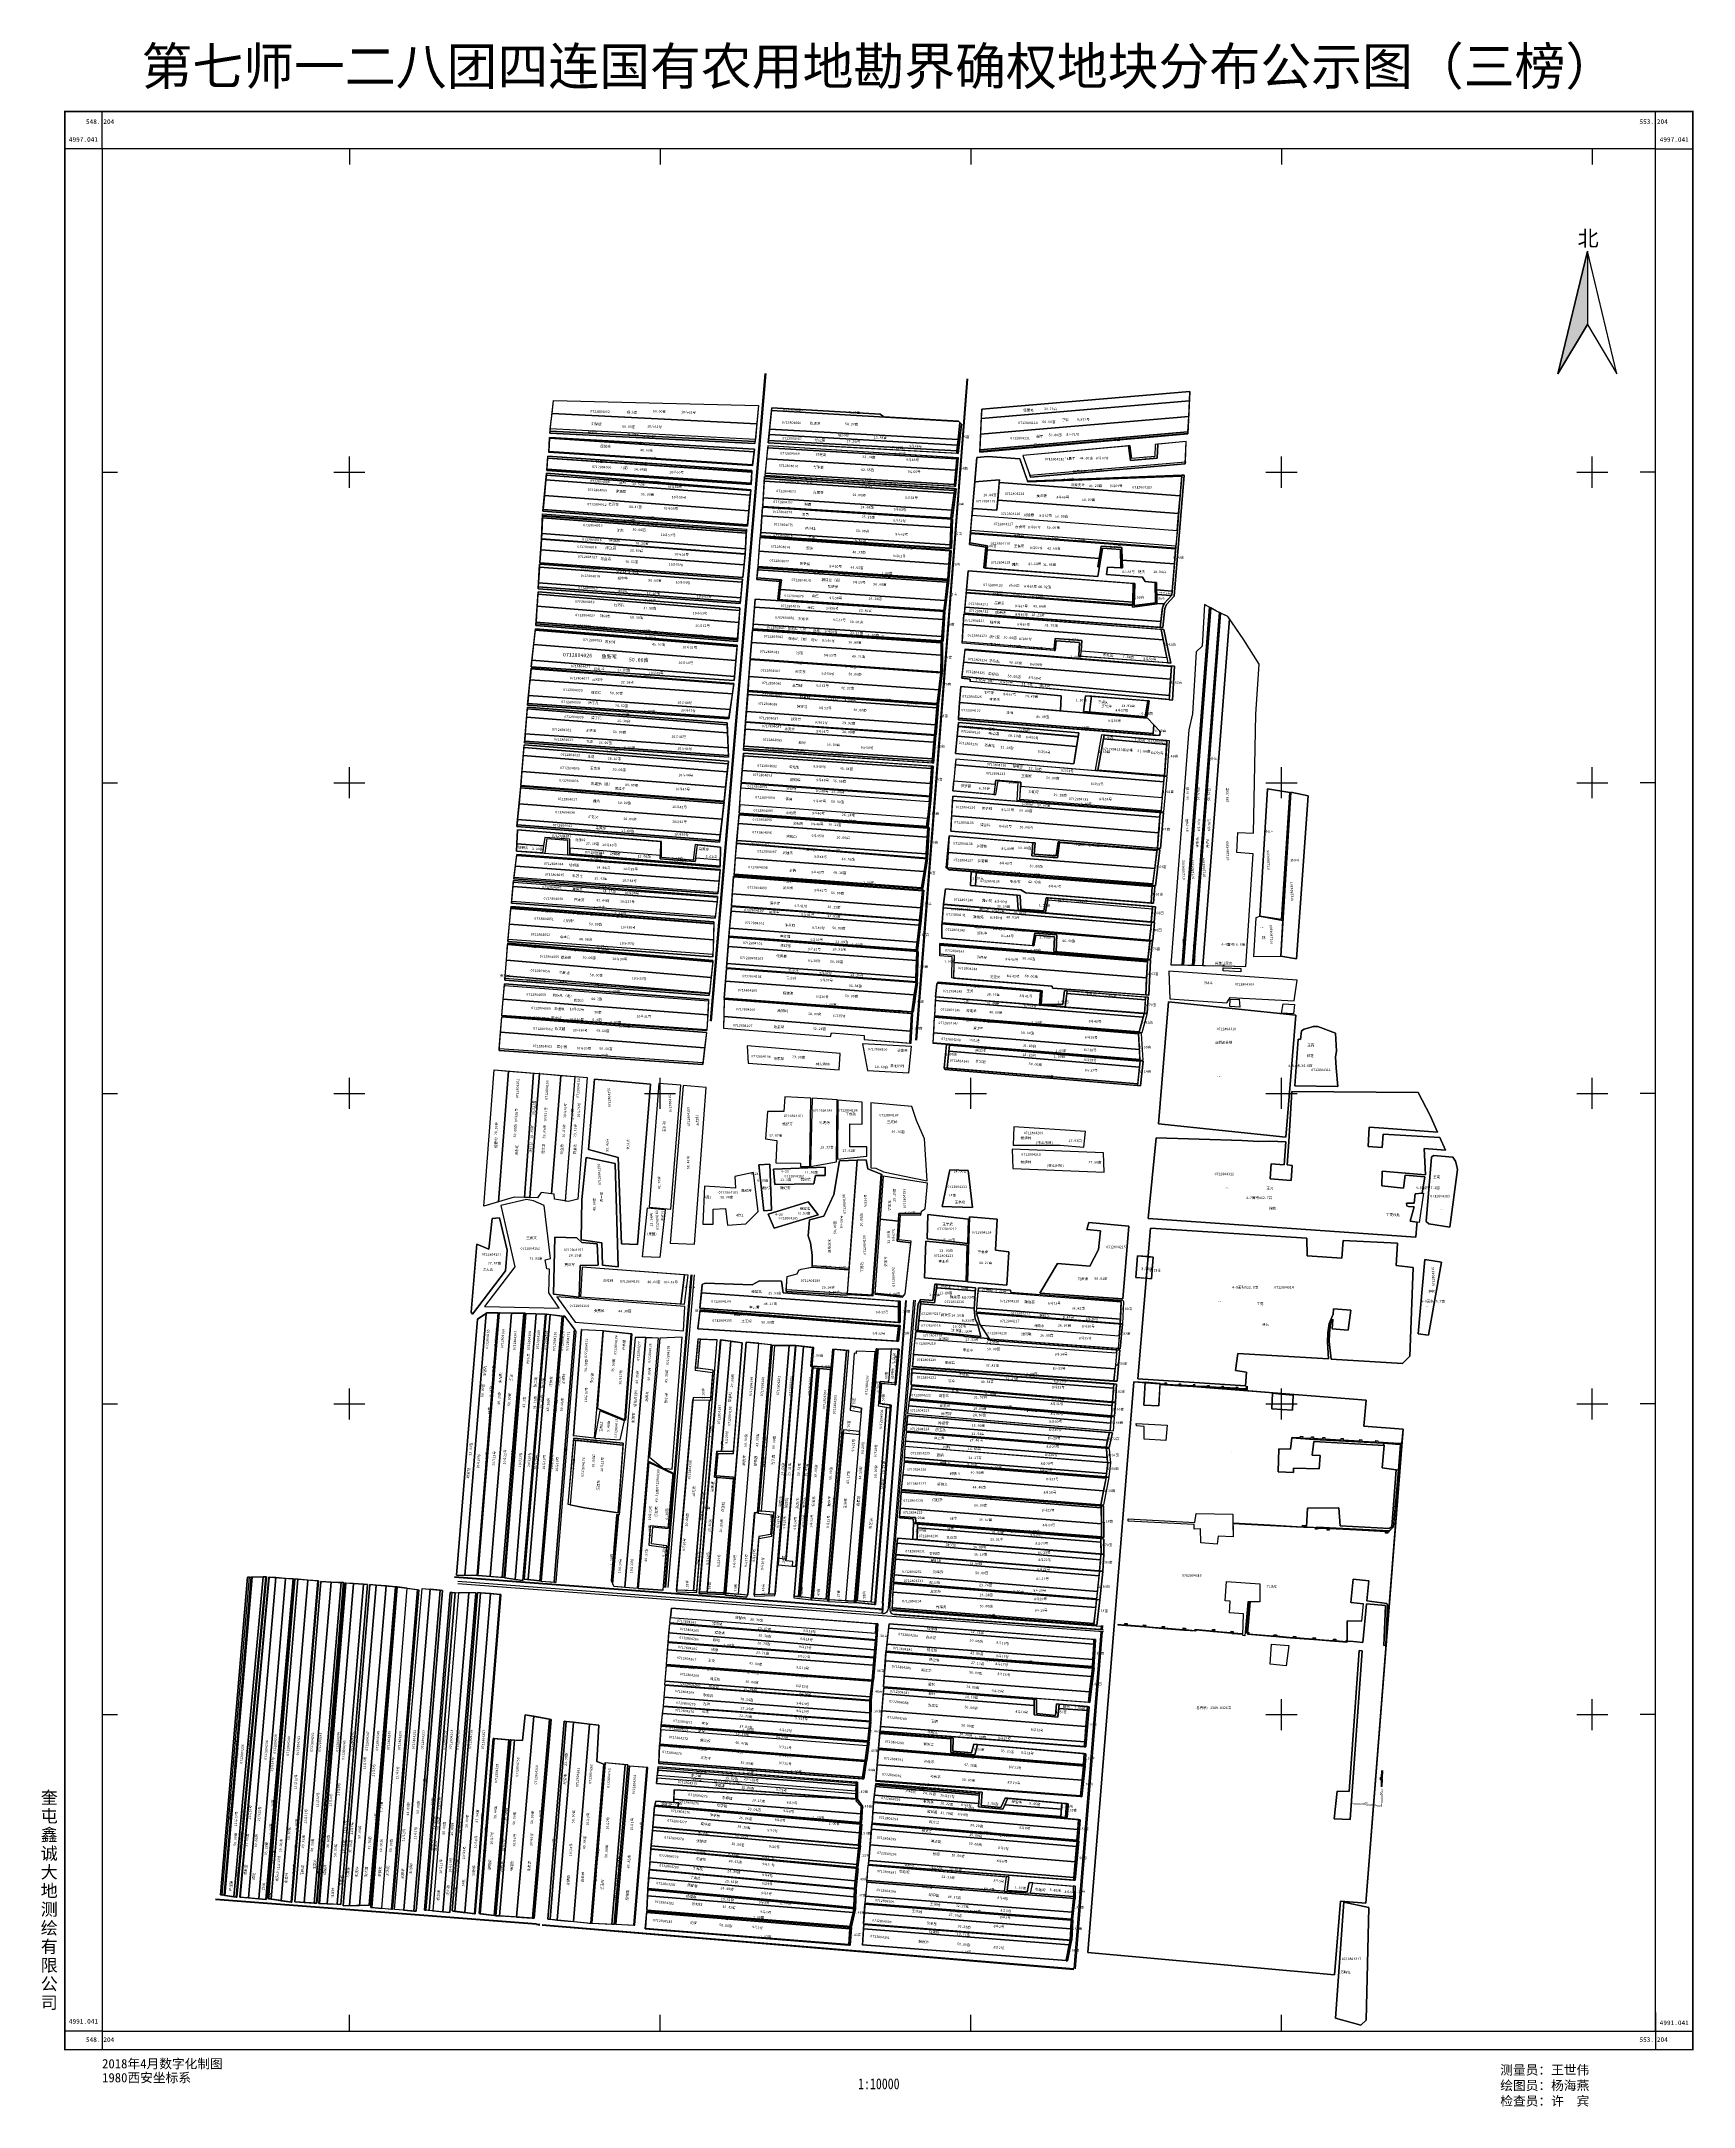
# Model space of a CAD drawing. Extents: x 548008 to 28551814, y 4990738 to 4997387.
# Drawn here: x 548008 to 553326, y 4990738 to 4997387 of the extents above; entities outside this region: 3.
import ezdxf
from ezdxf.enums import TextEntityAlignment as Align

# ---------------------------------------------------------------- set-up
doc = ezdxf.new("R2010")
doc.units = 0
doc.header["$LTSCALE"] = 10
doc.layers.get('0').update_dxf_attribs({"linetype": 'CONTINUOUS'})
for name, color, linetype in [('2019-4-4', 7, 'CONTINUOUS'), ('2021新职工', 3, 'CONTINUOUS'), ('2022年', 3, 'CONTINUOUS'), ('3.23分地', 7, 'CONTINUOUS'), ('TK', 7, 'CONTINUOUS'), ('修改', 3, 'CONTINUOUS'), ('出水桩', 5, 'CONTINUOUS'), ('地块名称', 6, 'CONTINUOUS'), ('地籍号', 7, 'CONTINUOUS'), ('开荒地', 6, 'CONTINUOUS'), ('扣减面积', 3, 'CONTINUOUS'), ('权利人', 10, 'CONTINUOUS'), ('林地', 1, 'CONTINUOUS'), ('林带', 3, 'CONTINUOUS'), ('油田占地', 4, 'CONTINUOUS'), ('注记', 3, 'CONTINUOUS'), ('测地框', 1, 'CONTINUOUS'), ('经营地', 5, 'CONTINUOUS'), ('经营地面积', 5, 'CONTINUOUS'), ('路', 4, 'CONTINUOUS'), ('身份地块', 1, 'CONTINUOUS'), ('身份地面积', 1, 'CONTINUOUS')]:
    doc.layers.add(name, color=color, linetype=linetype)
doc.styles.add('宋体', font='')
doc.styles.add('楷体', font='', dxfattribs={"width": 0.8})
doc.styles.get('宋体').set_extended_font_data('SimSun')
doc.styles.get('楷体').set_extended_font_data('NSimSun')

msp = doc.modelspace()

# ---------------------------------------------------------------- hatches: boundary and pattern name
at = {"layer": 'TK', "linetype": 'Continuous'}
msp.add_hatch(color=7, dxfattribs=at).paths.add_polyline_path([(552984.3, 4996711.3), (552984.3, 4996475.5), (552889.3, 4996316.9)])

# ---------------------------------------------------------------- linework, layer by layer
at = {"linetype": 'Continuous', "flags": 128}
msp.add_lwpolyline([(28551536.8, 4993477), (28551814.4, 4993571.7), (28551739.6, 4993520.1)], dxfattribs=at)
msp.add_lwpolyline([(28551536.8, 4993477), (28551587, 4993473), (28551581.4, 4993403.2), (28551531.3, 4993407.2)], close=True, dxfattribs=at)
at = {"layer": '2019-4-4', "color": 3, "linetype": 'Continuous', "flags": 128}
for points in [[(550239.3, 4995342.5), (550243.7, 4995393.3), (549592.8, 4995445.2), (549587, 4995394.5)], [(550870.6, 4994998.1), (550873.5, 4995045.6), (550268.1, 4995086.8), (550264.3, 4995039.3)], [(550876, 4995069.4), (550876.6, 4995076.6), (550269.3, 4995117.9), (550268.8, 4995110.6)], [(551608.6, 4994889.6), (551609.7, 4994903.6), (550941.6, 4994956.5), (550940.8, 4994942.5)], [(551078.9, 4994995.6), (551073.6, 4994962.5), (550942.4, 4994974.1), (550945.2, 4995006.2)], [(551616.1, 4994952.8), (551612.1, 4994910.1), (551157.6, 4994946.3), (551160.5, 4994989.1)], [(551014.5, 4993364.5), (551011.3, 4993308.7), (550838, 4993322), (550838.8, 4993329.9), (550883.2, 4993325.6), (550889.7, 4993374.1)], [(551484.2, 4993328.4), (551481.7, 4993272.6), (551019.2, 4993308.1), (551023.4, 4993363.8)], [(550673.4, 4991977.5), (550671.5, 4991954.8), (550008, 4992003.5), (550010.5, 4992026.2)]]:
    msp.add_lwpolyline(points, close=True, dxfattribs=at)
at = {"layer": '2019-4-4', "color": 3, "linetype": 'Continuous', "elevation": 281.7, "flags": 128}
msp.add_lwpolyline([(550012.9, 4992055.9), (550673.8, 4992005.5), (550673.6, 4991979.1), (550010.7, 4992027.5)], close=True, dxfattribs=at)
at = {"layer": '2021新职工', "color": 1, "linetype": 'Continuous', "flags": 128}
for points in [[(551698.5, 4996124.9), (551698.8, 4996130.3), (551028.9, 4996071.4), (551028.6, 4996066)], [(551690.5, 4996032.8), (551693.4, 4996098.2), (551601.4, 4996089.6), (551599.5, 4996045.1), (551513.5, 4996037.8), (551507.7, 4996084.3), (551167.5, 4996054), (551189.8, 4995990.3)], [(550935.9, 4995821.5), (550936.9, 4995849.2), (550329.6, 4995887), (550327.6, 4995859.4)], [(550331.9, 4995916.8), (550330.7, 4995898), (550330.1, 4995888.9), (550936.1, 4995852), (550937.2, 4995861.1), (550939.3, 4995878)], [(550925.5, 4995655.8), (550929.3, 4995703.4), (550318, 4995745.4), (550314.2, 4995696.1)], [(550924, 4995645.3), (550924.7, 4995651.1), (550314.7, 4995691.6), (550314.2, 4995685.8)], [(550913.1, 4995554.6), (550917, 4995586.9), (550386.6, 4995622.2), (550382.8, 4995589.3)], [(550910.5, 4995525.5), (550912.2, 4995551.7), (550305.9, 4995591.4), (550303.8, 4995565.3)], [(551426.9, 4995141), (551630.4, 4995123.5), (551623.7, 4995023.1), (551408.9, 4995040.4)], [(550199.6, 4994882.5), (550205.5, 4994932.7), (549550.9, 4994983.4), (549546.1, 4994932.5)], [(550918.5, 4994659), (551149.2, 4994638.2), (551152.1, 4994590.9), (551240.9, 4994583.5), (551248.2, 4994622.8), (551584.4, 4994594.4), (551580.7, 4994552.3), (550912.2, 4994608.7)], [(549519.7, 4994595.4), (550173.2, 4994545.6), (550171.4, 4994494.8), (549515.2, 4994544.8)], [(551580.1, 4994540.7), (551581.1, 4994550.7), (550911.9, 4994607.7), (550911.1, 4994597)], [(549509.2, 4994479.1), (550169.5, 4994423.3), (550164, 4994373.2), (549505.3, 4994428.9)], [(551565.7, 4994372.3), (551568.2, 4994423.7), (550900.7, 4994476.8), (550900, 4994449.2), (550946.1, 4994444.6), (550945.6, 4994423.6), (550945.6, 4994421.7)], [(549724.3, 4993241.4), (549693.3, 4993282.8), (549689.6, 4993282.6), (549617.6, 4992429.6), (549659.1, 4992426.5)], [(550264.5, 4993197.3), (550227.6, 4993202.2), (550197.7, 4992847.7), (550236, 4992847.1)], [(550360.9, 4993188.6), (550317.6, 4992656.2), (550326.2, 4992655.3), (550369.6, 4993188.6)], [(550236.3, 4992759.1), (550182.8, 4992763.5), (550151.7, 4992394.2), (550206.4, 4992392.3)], [(551420.6, 4992572.2), (551420.1, 4992614), (550772.5, 4992664.2), (550770.9, 4992637.6), (550821.6, 4992635), (550823, 4992618.3)], [(551418.9, 4992554.6), (551418.8, 4992566.4), (550828.4, 4992613.4), (550828, 4992601.6)], [(549485, 4992386.5), (549454.2, 4992389.3), (549371.8, 4991362.3), (549402.2, 4991358.4)], [(550667.5, 4991911.2), (550665.9, 4991899.1), (550002.4, 4991950.7), (550003.3, 4991962.9)], [(549465.9, 4991922.8), (549463, 4991923.1), (549417.5, 4991359.3), (549418.7, 4991359.2), (549420.4, 4991359)], [(551331.4, 4991475.3), (551336, 4991525.4), (550675.9, 4991580.9), (550671.7, 4991530.7)], [(551319.9, 4991274), (551321.9, 4991310.6), (550657.4, 4991362), (550654.9, 4991326.3)], [(551316.8, 4991258.9), (551319.5, 4991272.8), (550655.6, 4991323.7), (550654.6, 4991310.2)]]:
    msp.add_lwpolyline(points, close=True, dxfattribs=at)
for points, elevation in [([(550274.3, 4995753.2), (550277.1, 4995803.9), (549621.1, 4995853.1), (549619.1, 4995802.4)], 280.2), ([(551340.6, 4995117), (551345.6, 4995147.9), (550959.4, 4995181.1), (550956.4, 4995149.9)], 280.5), ([(550317.7, 4993195.4), (550356.2, 4993191.5), (550312.6, 4992649), (550302.7, 4992649.6), (550281.4, 4992384.9), (550252.8, 4992387.3)], 280.8), ([(550008, 4992003.5), (550671.5, 4991954.8), (550668.1, 4991915.9), (550004, 4991967)], 281.6)]:
    msp.add_lwpolyline(points, close=True, dxfattribs=dict(at, elevation=elevation))
at = {"layer": '2022年', "color": 4, "linetype": 'Continuous', "flags": 128}
for points in [[(550285.4, 4995875.3), (550290.1, 4995925.7), (549632.7, 4995974.8), (549627.8, 4995924.4)], [(550264, 4995645.7), (550264.9, 4995655.3), (549611.9, 4995704), (549611.4, 4995694.4)], [(550883.4, 4995154.2), (550886.2, 4995186.5), (550277.6, 4995229.5), (550275, 4995196.6)], [(550876.6, 4995076.6), (550881, 4995131.2), (550273.3, 4995172.5), (550269.3, 4995117.9)], [(550881, 4995131.2), (550882.7, 4995152.5), (550274.9, 4995195), (550273.3, 4995172.5)], [(551616.1, 4994952.8), (551620.8, 4995002.7), (550949.7, 4995058), (550945.2, 4995006.2), (551078.9, 4994995.6), (551080.9, 4995008.2), (551161.4, 4995001.7), (551160.5, 4994989.1)], [(550859.9, 4994825.2), (550861.6, 4994853.7), (550254.1, 4994896.9), (550251.5, 4994868.4)], [(550857.7, 4994859.3), (550860.4, 4994885.4), (550256.5, 4994929), (550254.7, 4994902.5)], [(551468.9, 4993164.4), (551469.8, 4993173.9), (551069, 4993203.9), (551054.3, 4993206.8), (551054.6, 4993210.4), (550981.2, 4993216.9), (550973.9, 4993219.4), (550891.1, 4993226.7), (550890.8, 4993227.4), (550823.1, 4993232.9), (550820.9, 4993210.7)], [(551022.5, 4993253.9), (551032.1, 4993216.8), (550829.4, 4993236.9), (550832.6, 4993268.5)], [(551477.8, 4993219), (551474.2, 4993178.3), (551061.2, 4993209.1), (551032.1, 4993253.2)], [(550159.4, 4993012.5), (550163.5, 4993012.5), (550170.7, 4993108.8), (550121.6, 4993115.1), (550129.5, 4993208.1), (550182.7, 4993207), (550117.5, 4992398), (550107.5, 4992398.4)], [(550227.6, 4993202.2), (550195.1, 4993206.4), (550126.7, 4992395.1), (550151.7, 4992394.2), (550182.8, 4992763.5), (550174.9, 4992764.2), (550182.2, 4992847.9), (550197.7, 4992847.7)], [(550105.4, 4993013.4), (550159.4, 4993012.5), (550107.5, 4992398.4), (550053, 4992401)], [(551440.3, 4992811.6), (551438.9, 4992827.9), (550789.3, 4992880.1), (550788, 4992864)], [(551426.9, 4992720.5), (551435.1, 4992761.5), (550785.2, 4992813), (550781, 4992771.7)], [(551435.7, 4992766.2), (551436.8, 4992775.9), (550785.8, 4992828.1), (550785.2, 4992818.4)], [(551436.8, 4992775.9), (551440.5, 4992810.8), (550787.6, 4992862.6), (550785.8, 4992828.1)], [(549772.6, 4991969.3), (549720.8, 4991975.3), (549668.8, 4991338.6), (549704, 4991335.1), (549720.8, 4991333.4)], [(549887.7, 4991838.7), (549823.1, 4991844.1), (549779.9, 4991327.9), (549844.1, 4991325.2)], [(551341.2, 4991595.7), (551344.1, 4991630), (550684.6, 4991685.1), (550682.4, 4991650.7)], [(551340.6, 4991575.5), (551342, 4991591.3), (550681.3, 4991646.9), (550680, 4991631)]]:
    msp.add_lwpolyline(points, close=True, dxfattribs=at)
at = {"layer": '2022年', "color": 4, "linetype": 'Continuous', "elevation": 280.1, "flags": 128}
msp.add_lwpolyline([(550266.1, 4995660.4), (550270.1, 4995701.4), (549615.7, 4995749.7), (549614.8, 4995737.6), (549612.7, 4995708.5)], close=True, dxfattribs=at)
at = {"layer": '3.23分地', "color": 1, "linetype": 'Continuous', "flags": 128}
for points, elevation in [([(551018.9, 4996046.8), (551012.6, 4995969.1), (551091.8, 4995975.8), (551091.1, 4995967.1), (551673.4, 4995923.3), (551678.8, 4995987.3), (551183.2, 4995968.7), (551157.4, 4996043.4), (551055.1, 4996049.9)], 280.5), ([(549568, 4993291.7), (549601.6, 4993290.5), (549533.6, 4992435.2), (549500.4, 4992440.5)], 281.2)]:
    msp.add_lwpolyline(points, close=True, dxfattribs=dict(at, elevation=elevation))
for points in [[(551690.5, 4996032.8), (551690.3, 4996026.3), (551191.9, 4995984.2), (551189.8, 4995990.3)], [(550917, 4995586.9), (550924, 4995645.3), (550314.2, 4995685.8), (550311.6, 4995659.5), (550390.3, 4995653.3), (550386.6, 4995622.2)], [(551800.1, 4995548.3), (551790.3, 4995552.9), (551772.1, 4995563.1), (551684.3, 4994413.3), (551713.4, 4994412.7)], [(551832.1, 4995528), (551826.7, 4995535.8), (551803.9, 4995546.5), (551717.4, 4994412.6), (551746.9, 4994412)], [(550904.2, 4995410.3), (550904.4, 4995450.7), (550297.3, 4995491.4), (550294.2, 4995451.2)], [(550906.1, 4995456.9), (550907, 4995471.2), (550299.3, 4995510.3), (550298.1, 4995496)], [(551639, 4995269.3), (551639.7, 4995281), (550971.3, 4995341.8), (550970.7, 4995337), (550997.9, 4995333.5), (550997.7, 4995327.5)], [(551290.7, 4995280.3), (550967.8, 4995309.5), (550963.6, 4995258.5), (551289.1, 4995231.1)], [(551569.3, 4995263.7), (551388.7, 4995278.7), (551382, 4995227.8), (551560.7, 4995212.7)], [(550206.1, 4994941.2), (550210.8, 4994985.6), (549555, 4995036.1), (549551.3, 4994991.6)], [(550205.5, 4994932.7), (550206.2, 4994938.8), (549551.5, 4994989.5), (549550.9, 4994983.4)], [(551563.1, 4994316.8), (551565.7, 4994372.3), (550945.6, 4994421.7), (550944.3, 4994371), (551262.3, 4994344.8), (551262.5, 4994339.1)], [(550155.7, 4994297.4), (550153.1, 4994252.7), (549495, 4994303.1), (549498.9, 4994347.7)], [(550158.5, 4994323), (550158.2, 4994320.2), (549500.7, 4994369.7), (549501.4, 4994378.5)], [(550767.1, 4993312.8), (550132.7, 4993358.3), (550128.1, 4993308.2), (550767.6, 4993262.4)], [(549561, 4993292.2), (549565.6, 4993292.1), (549498.5, 4992441), (549492.2, 4992441.5)], [(550128.1, 4993300.7), (550127.9, 4993298.8), (550767.2, 4993248.9), (550767.4, 4993250.7)], [(549748.6, 4993239.3), (549815.3, 4993236.4), (549788, 4992889.9), (549722.3, 4992896.9)], [(549953.7, 4993213.5), (549919.4, 4993214.5), (549896, 4992944.3), (549867.9, 4992643.2), (549865.8, 4992643.3), (549847.2, 4992421.3), (549851.3, 4992413.6), (549886.2, 4992410.3)], [(550701.5, 4993177.8), (550744, 4993177.1), (550735.5, 4993070.3), (550708.1, 4993072.8), (550707.5, 4993066), (550705, 4993034.3), (550702.5, 4993002.7), (550701.9, 4992994.1), (550729.1, 4992989.7), (550679.2, 4992362.3), (550634.6, 4992366.3)], [(551468.9, 4993164.4), (551464.2, 4993113.3), (550815.8, 4993159.6), (550820.9, 4993210.7)], [(549880.9, 4992867.7), (549727.7, 4992883.2), (549710, 4992675.3), (549757.9, 4992666), (549865.5, 4992649.6)], [(548686.8, 4992442.6), (548683.1, 4992442.5), (548595.5, 4991418.3), (548599.2, 4991417.7)], [(548722.8, 4992443.2), (548686.8, 4992442.6), (548599.2, 4991417.7), (548627.8, 4991413.6), (548627.8, 4991413.6), (548627.8, 4991413.6)], [(548818.5, 4992436.9), (548794.6, 4992438.6), (548708.4, 4991407), (548731, 4991405.1)], [(548833.9, 4992435.6), (548824.5, 4992436.4), (548739.3, 4991407.1), (548748.7, 4991405.7)], [(548973.4, 4992425.1), (548941.2, 4992426.6), (548854.3, 4991394.9), (548886.5, 4991393.1)], [(549045.9, 4992419.8), (549013.7, 4992421.9), (548928.5, 4991390.7), (548960.8, 4991389.5)], [(551396.4, 4992293.5), (551402, 4992344.2), (550749.4, 4992394.4), (550746.8, 4992343.4)], [(549992.9, 4991821.1), (549991.1, 4991804.9), (550630.4, 4991754.9), (550630.5, 4991771.2)]]:
    msp.add_lwpolyline(points, close=True, dxfattribs=at)
at = {"layer": '3.23分地', "color": 2, "linetype": 'Continuous', "flags": 128}
for points in [[(551772.1, 4995563.1), (551768.4, 4995565.2), (551680.4, 4994413.4), (551684.3, 4994413.3)], [(551803.9, 4995546.5), (551800.1, 4995548.3), (551713.4, 4994412.7), (551717.4, 4994412.6)], [(551570.7, 4993474.3), (551536.8, 4993477), (551531.3, 4993407.2), (551564.8, 4993404.6)], [(551570.7, 4993474.3), (551536.8, 4993477), (551531.3, 4993407.2), (551564.8, 4993404.6)], [(551587, 4993473), (551570.7, 4993474.3), (551564.8, 4993404.6), (551581.4, 4993403.2)], [(28551536.8, 4993477), (28551587, 4993473), (28551581.4, 4993403.2), (28551531.3, 4993407.2)]]:
    msp.add_lwpolyline(points, close=True, dxfattribs=at)
msp.add_lwpolyline([(551713.4, 4994412.7), (551800.1, 4995548.3)], dxfattribs=at)
at = {"layer": '3.23分地', "color": 6, "linetype": 'Continuous', "flags": 128}
msp.add_lwpolyline([(550633.7, 4993784.8), (550577.1, 4993783.2), (550559.1, 4993673.9), (550537.9, 4993628.7), (550526.7, 4993604.9), (550481, 4993592.4), (550476.8, 4993541.3), (550484.4, 4993518.7), (550489.9, 4993479.1), (550489.7, 4993445.8), (550608, 4993437.1)], close=True, dxfattribs=at)
at = {"layer": 'TK', "linetype": 'Continuous'}
for p, q in [((548204, 4997041), (548204, 4997161)), ((553204, 4997041), (553204, 4997161)), ((548204, 4997041), (548084, 4997041)), ((549000, 4997041), (549000, 4996991)), ((550000, 4997041), (550000, 4996991)), ((551000, 4997041), (551000, 4996991)), ((552000, 4997041), (552000, 4996991)), ((553000, 4997041), (553000, 4996991)), ((553204, 4997041), (553324, 4997041)), ((549000, 4995950), (549000, 4996050)), ((552000, 4995950), (552000, 4996050)), ((553000, 4995950), (553000, 4996050)), ((548204, 4996000), (548254, 4996000)), ((548950, 4996000), (549050, 4996000)), ((551950, 4996000), (552050, 4996000)), ((552950, 4996000), (553050, 4996000)), ((553204, 4996000), (553154, 4996000)), ((549000, 4994950), (549000, 4995050)), ((552000, 4994950), (552000, 4995050)), ((553000, 4994950), (553000, 4995050)), ((548204, 4995000), (548254, 4995000)), ((548950, 4995000), (549050, 4995000)), ((551950, 4995000), (552050, 4995000)), ((552950, 4995000), (553050, 4995000)), ((553204, 4995000), (553154, 4995000)), ((549000, 4993950), (549000, 4994050)), ((550000, 4993950), (550000, 4994050)), ((551000, 4993950), (551000, 4994050)), ((552000, 4993950), (552000, 4994050)), ((553000, 4993950), (553000, 4994050)), ((548204, 4994000), (548254, 4994000)), ((548950, 4994000), (549050, 4994000)), ((549950, 4994000), (550050, 4994000)), ((550950, 4994000), (551050, 4994000)), ((551950, 4994000), (552050, 4994000)), ((552950, 4994000), (553050, 4994000)), ((553204, 4994000), (553154, 4994000)), ((549000, 4992950), (549000, 4993050)), ((552000, 4992950), (552000, 4993050)), ((553000, 4992950), (553000, 4993050)), ((548204, 4993000), (548254, 4993000)), ((548950, 4993000), (549050, 4993000)), ((551950, 4993000), (552050, 4993000)), ((552950, 4993000), (553050, 4993000)), ((553204, 4993000), (553154, 4993000)), ((552000, 4991950), (552000, 4992050)), ((553000, 4991950), (553000, 4992050)), ((548204, 4992000), (548254, 4992000)), ((551950, 4992000), (552050, 4992000)), ((552950, 4992000), (553050, 4992000)), ((553204, 4992000), (553154, 4992000)), ((548204, 4991041), (548204, 4990921)), ((549000, 4990983.3), (549000, 4991033.3)), ((550000, 4990983.3), (550000, 4991033.3)), ((551000, 4990983.3), (551000, 4991033.3)), ((552000, 4990983.3), (552000, 4991033.3)), ((553204, 4991041), (553204, 4990921)), ((548204, 4990980.9), (548084, 4990980.9)), ((553204, 4990980.9), (553324, 4990980.9))]:
    msp.add_line(p, q, dxfattribs=at)
at = {"layer": 'TK', "linetype": 'Continuous', "const_width": 5, "flags": 128}
msp.add_lwpolyline([(548084, 4990921), (553324, 4990921), (553324, 4997161), (548084, 4997161)], close=True, dxfattribs=at)
at = {"layer": 'TK', "linetype": 'Continuous', "flags": 128}
for points in [[(548204, 4990980.9), (553204, 4990980.9), (553204, 4997041), (548204, 4997041)], [(552984.3, 4996711.3), (552889.3, 4996316.9), (552984.3, 4996475.5), (553079.4, 4996316.9)], [(552984.3, 4996711.3), (552984.3, 4996475.5), (552889.3, 4996316.9)]]:
    msp.add_lwpolyline(points, close=True, dxfattribs=at)
at = {"layer": '修改', "color": 2, "linetype": 'Continuous', "flags": 128}
msp.add_lwpolyline([(551484.3, 4993330.6), (551128.9, 4993359.2), (551127.8, 4993366.9), (551024.2, 4993374.2), (551023.4, 4993363.8), (551484.2, 4993328.4)], close=True, dxfattribs=at)
at = {"layer": '出水桩', "color": 2, "linetype": 'Continuous', "flags": 128}
for points in [[(551698.4, 4996122.9), (551698.5, 4996124.9), (551028.6, 4996066), (551028.5, 4996064)], [(551678.8, 4995987.3), (551679, 4995990), (551182.3, 4995971.3), (551183.2, 4995968.7)], [(550999.4, 4995804.5), (550999.2, 4995802.5), (551659.1, 4995752.8), (551659.3, 4995754.8)], [(550314.2, 4995696.1), (550314.1, 4995695.1), (550925.4, 4995654.8), (550925.5, 4995655.8)], [(550314.8, 4995692.7), (550314.7, 4995691.6), (550924.7, 4995651.1), (550924.8, 4995652.2)], [(550985.2, 4995612.7), (550985.1, 4995611), (551520.6, 4995570.9), (551520.7, 4995574.1)], [(550904.4, 4995451.8), (550297.4, 4995492.5), (550297.3, 4995491.4), (550904.4, 4995450.7)], [(550906.1, 4995456.9), (550298.1, 4995496), (550298, 4995494.9), (550906, 4995455.8)], [(550981.3, 4995430.3), (550981.1, 4995428.3), (551645.6, 4995373.9), (551645.7, 4995375.9)], [(549585, 4995369.1), (549584.8, 4995367.1), (550237.1, 4995317.5), (550237.4, 4995319.5)], [(550282.7, 4995294.5), (550282.6, 4995293.4), (550891.5, 4995250.4), (550891.6, 4995251.4)], [(550282.9, 4995297.1), (550282.8, 4995296), (550891.9, 4995253.9), (550892, 4995254.9)], [(551157.6, 4994946.3), (551157.4, 4994943.3), (551611.8, 4994907.2), (551612.1, 4994910.1)], [(550861.7, 4994855.9), (550254.3, 4994899.1), (550254.1, 4994896.9), (550861.6, 4994853.7)], [(550238, 4994705.2), (550237.9, 4994703), (550841.1, 4994659.7), (550841.4, 4994661.9)], [(551585.1, 4994670), (550928.4, 4994721.1), (550929.3, 4994720), (551585, 4994669)], [(551016.8, 4994711.5), (551016.7, 4994710.4), (551583.8, 4994665.9), (551583.9, 4994667)], [(550824.5, 4994461.6), (550221.5, 4994506.6), (550221.3, 4994504.4), (550824.2, 4994459.4)], [(550900.8, 4994482.4), (550900.8, 4994480.4), (551568.4, 4994427.3), (551568.5, 4994429.3)], [(550206.7, 4994306.9), (550206.6, 4994305.8), (550809.6, 4994261.6), (550809.8, 4994262.7)], [(549490.4, 4994250.6), (549490.3, 4994249.6), (550150.3, 4994202.9), (550150.3, 4994203.9)], [(551539.2, 4994193.9), (550882.4, 4994246.9), (550882.4, 4994245.9), (551539.3, 4994192.9)], [(551542.1, 4994197.6), (550883.1, 4994249.9), (550883.1, 4994248.9), (551541.9, 4994196.6)], [(550878, 4994162.7), (550878, 4994162), (551544.4, 4994107.5), (551544.3, 4994108.9)], [(550931, 4994156.4), (550930.9, 4994155.4), (551545.4, 4994103.6), (551545.5, 4994104.7)], [(549612.8, 4994063.5), (549611, 4994063.6), (549580, 4993664.3), (549581.8, 4993664.3)], [(549727.1, 4994054.2), (549725.4, 4994054.3), (549694.3, 4993653.7), (549696, 4993653.4)], [(550713.9, 4993738.8), (550711.4, 4993739.8), (550682.7, 4993350.2), (550685.2, 4993350)], [(549483.1, 4993293.4), (549481.6, 4993293.4), (549413.3, 4992447.8), (549414.7, 4992447.7)], [(549631.3, 4993289.5), (549629.7, 4993289.5), (549558.2, 4992431.3), (549558.4, 4992431.2)], [(549634, 4993289.2), (549633.1, 4993289.3), (549562.1, 4992436.3), (549563, 4992436.2)], [(549686.1, 4993282.9), (549684.2, 4993283.1), (549612.2, 4992430.3), (549614.1, 4992430.1)], [(550767.6, 4993252.8), (550128.4, 4993302.8), (550128.1, 4993300.7), (550767.4, 4993250.7)], [(549748.6, 4993239.3), (549747.1, 4993239.3), (549720.9, 4992897.1), (549722.3, 4992896.9)], [(549908.6, 4993226.1), (549906.8, 4993226.3), (549886.8, 4992949), (549888.6, 4992948.2)], [(550183.7, 4993207), (550182.7, 4993207), (550117.5, 4992398), (550118.5, 4992397.9)], [(550195.1, 4993206.4), (550194.1, 4993206.5), (550125.7, 4992395.1), (550126.7, 4992395.1)], [(550357, 4993191.4), (550356.2, 4993191.5), (550312.6, 4992649), (550313.4, 4992649)], [(550360.9, 4993188.6), (550359.4, 4993188.6), (550316.1, 4992656.4), (550317.6, 4992656.2)], [(550606.9, 4993172), (550605.9, 4993172), (550539.7, 4992370.6), (550540.7, 4992370.6)], [(550697, 4993177.9), (550695.1, 4993178), (550627.7, 4992360.5), (550629.6, 4992360.3)], [(550769.5, 4993176.6), (550766.6, 4993176.6), (550755.6, 4993061.5), (550758.5, 4993061.3)], [(550510, 4993114.7), (550511.8, 4993114.6), (550451.6, 4992379), (550449.8, 4992379.1)], [(551459.8, 4993064.4), (550810.3, 4993114), (550810.3, 4993113), (551459.8, 4993063.4)], [(550811.9, 4993121), (550811.8, 4993120), (551460.6, 4993073.6), (551460.7, 4993074.6)], [(551452, 4992957.1), (551452.1, 4992958.1), (550801.7, 4993013.7), (550801.6, 4993012.7)], [(551453, 4992962.1), (550803, 4993016.5), (550802.9, 4993015.5), (551452.9, 4992961.1)], [(550743.2, 4992996.3), (550740.6, 4992996.7), (550690.4, 4992354.9), (550692.9, 4992354.6)], [(549965.3, 4992813.9), (549964.2, 4992814.5), (549929.3, 4992406.2), (549930.5, 4992406.1)], [(549965.3, 4992813.9), (549965.1, 4992811.3), (550040.6, 4992774.7), (550040.8, 4992777.3)], [(550785.4, 4992815.1), (550785.2, 4992813), (551435.1, 4992761.5), (551435.5, 4992763.5)], [(550042, 4992776.7), (550040.8, 4992777.3), (550025.7, 4992602.5), (550026.7, 4992602.4)], [(549863.6, 4992643.4), (549859.9, 4992643.6), (549842.1, 4992430.9), (549845.3, 4992424.9)], [(550304.4, 4992649.6), (550302.7, 4992649.6), (550281.4, 4992384.9), (550281.7, 4992384.9), (550282.4, 4992386.1)], [(550823, 4992618.3), (550823.1, 4992617.1), (551420.6, 4992571.1), (551420.6, 4992572.2)], [(551418.8, 4992567.5), (550828.4, 4992614.5), (550828.4, 4992613.4), (551418.8, 4992566.4)], [(550021, 4992537.4), (550020, 4992537.5), (550008.4, 4992400.7), (550009.4, 4992400.6)], [(548732.8, 4992443.4), (548730.8, 4992443.4), (548635.7, 4991412.4), (548637.6, 4991412.2)], [(548820, 4992436.7), (548818.5, 4992436.9), (548731, 4991405.1), (548732.5, 4991405)], [(548824.5, 4992436.4), (548822.9, 4992436.5), (548737.8, 4991407.4), (548739.3, 4991407.1)], [(548900.2, 4992430.4), (548898.3, 4992430.6), (548812.9, 4991395.9), (548814.8, 4991395.6)], [(548982.1, 4992424.6), (548980.6, 4992424.7), (548893.7, 4991392.7), (548895.2, 4991392.6)], [(548989, 4992423.6), (548986.8, 4992423.7), (548901.1, 4991391.8), (548903.3, 4991391.7)], [(551405.1, 4992372.1), (550751.6, 4992426), (550751.5, 4992424), (551404.9, 4992370.1)], [(549150.1, 4992411.1), (549148.6, 4992411.3), (549063.6, 4991386), (549065.1, 4991386)], [(549152.7, 4992411.1), (549151.4, 4992411.3), (549069.5, 4991379.3), (549070.7, 4991379.1)], [(549487.4, 4992386.3), (549485, 4992386.5), (549402.2, 4991358.4), (549404.7, 4991358)], [(550026.2, 4992234.2), (550026.1, 4992232.2), (550687.5, 4992182.5), (550687.6, 4992184.5)], [(551391.8, 4992150.9), (550727, 4992201.6), (550726.9, 4992200.6), (551391.7, 4992149.9)], [(551391.4, 4992154.5), (550727.6, 4992204.3), (550727.4, 4992203.3), (551391.4, 4992153.5)], [(550003.4, 4991964.3), (550003.3, 4991962.9), (550667.5, 4991911.2), (550667.5, 4991911.7)], [(550004, 4991967), (550003.9, 4991966), (550668, 4991914.9), (550668.1, 4991915.9)], [(549519.5, 4991918.2), (549515.9, 4991918.4), (549468.1, 4991352.6), (549471.2, 4991352.4)], [(550935.7, 4991924.5), (550707.5, 4991942.1), (550707.3, 4991939.2), (550935.7, 4991921.6)], [(550708, 4991947.1), (550707.9, 4991946.1), (551365.2, 4991896.3), (551365.3, 4991897.3)], [(549896.6, 4991838), (549895.7, 4991838), (549852.1, 4991324.9), (549853, 4991324.8)], [(549901.1, 4991834.2), (549900.1, 4991834.3), (549856.7, 4991324.9), (549857.6, 4991324.9)], [(549960.8, 4991829.3), (549957.7, 4991829.6), (549915.2, 4991322.2), (549918.3, 4991322)], [(549983.1, 4991708.2), (549982.8, 4991707.2), (550644.1, 4991652), (550644.2, 4991653)], [(550681.4, 4991647.9), (550681.3, 4991646.9), (551342, 4991591.3), (551342.1, 4991592.3)], [(551341.2, 4991595.7), (550682.4, 4991650.7), (550682.3, 4991649.7), (551341.1, 4991594.7)], [(549960.5, 4991439.7), (549960.4, 4991437.7), (550624, 4991376.5), (550624, 4991378.5)], [(551323.8, 4991341.3), (550659.4, 4991392.7), (550659.3, 4991391.7), (551323.7, 4991340.3)], [(550659.4, 4991390.9), (550659.3, 4991389.9), (551323.4, 4991338.1), (551323.5, 4991339.1)], [(549952.5, 4991311.7), (549952.3, 4991309.7), (550606.9, 4991257.5), (550607.1, 4991259.5)]]:
    msp.add_lwpolyline(points, close=True, dxfattribs=at)
for points, elevation in [([(550277.4, 4995809.5), (550277.5, 4995811.6), (549621.4, 4995860.8), (549621.3, 4995858.8)], 280.2), ([(548647.5, 4991412.1), (548648.8, 4991412), (548741.7, 4992442.6), (548740.4, 4992442.7)], 281.2), ([(549981.8, 4991705.3), (550643.9, 4991647.6), (550643.8, 4991646.7), (549981.7, 4991704.4)], 281.7)]:
    msp.add_lwpolyline(points, close=True, dxfattribs=dict(at, elevation=elevation))
for points in [[(550808.9, 4994256.8), (550808.8, 4994255.7), (550205.8, 4994302.6), (550205.9, 4994303.7), (550808.9, 4994256.8)], [(550510.9, 4993114.6), (550450.8, 4992379.1)], [(550784.8, 4992816.8), (551445.8, 4992764.2)], [(551422.8, 4992569.2), (550815.1, 4992616.8)], [(549981.9, 4991706.3), (550648.8, 4991649.5)], [(550644.8, 4991579.1), (549976.3, 4991637.6)], [(549969.7, 4991567), (550637.7, 4991506.1)], [(550631.1, 4991438.9), (549965.5, 4991500.7)], [(549959.8, 4991436.9), (550629.4, 4991375)], [(549956.9, 4991369), (550616.9, 4991315.7)]]:
    msp.add_lwpolyline(points, dxfattribs=at)
at = {"layer": '开荒地', "color": 6, "linetype": 'Continuous', "flags": 128}
for points in [[(550964.8, 4996159.7), (550961.8, 4996163.1), (550358.4, 4996198.6), (550352.6, 4996138.2), (550959.2, 4996104.6)], [(552026.9, 4994968.9), (551954.7, 4994980.1), (551930.7, 4994570.4), (552000.3, 4994559.7)], [(552085.3, 4994958.4), (552029.7, 4994969.4), (551997.7, 4994441.4), (552048.5, 4994432.6)], [(552004.7, 4994555.6), (551928.7, 4994569.1), (551917.6, 4994565.6), (551909.5, 4994440.7), (551997.7, 4994441.4)], [(552050.5, 4994364.8), (551637.5, 4994393.9), (551640.3, 4994304.1), (551824.3, 4994291), (551834.9, 4994308.7), (552040.3, 4994298)], [(552046.4, 4994251.8), (551636.3, 4994294.8), (551603.8, 4993901.6), (552013.9, 4993858.5)], [(550204.7, 4994247.3), (550204, 4994209.6), (550548.7, 4994183.4), (550551.5, 4994195.2), (550656.5, 4994185.9), (550656.9, 4994173), (550803.8, 4994161.5), (550805.9, 4994200.5)], [(552176.3, 4994082), (552173.2, 4994117.2), (552177, 4994135.7), (552173.9, 4994193.5), (552116.8, 4994215.6), (552101.5, 4994215.8), (552092.3, 4994212.2), (552072.9, 4994206.3), (552064.4, 4994201.3), (552060.9, 4994173.5), (552054, 4994174.4), (552043.3, 4994023.8), (552181.5, 4994022.5)], [(550579.1, 4994128.3), (550280.3, 4994152.6), (550283.2, 4994097.4), (550576.2, 4994075.7)], [(549969.1, 4994029.6), (549789, 4994045.6), (549769, 4993819.5), (549865.5, 4993793.1), (549875.6, 4993515.9), (549927.5, 4993513.6)], [(550067.2, 4994026.6), (549995.9, 4994032.2), (549964.5, 4993634), (550035, 4993626.9)], [(550148.3, 4994018.9), (550074, 4994025.8), (550032.4, 4993517.4), (550111.2, 4993514.2)], [(550485.1, 4993984.2), (550401.2, 4993988.9), (550398, 4993941.5), (550345.4, 4993941.7), (550339, 4993853.6), (550375.6, 4993848), (550372.5, 4993776.5), (550451.8, 4993775.1), (550452.3, 4993764.2), (550482.4, 4993764.1)], [(550569.9, 4993978.9), (550489.2, 4993984.8), (550484.5, 4993764.2), (550567.6, 4993779.4)], [(550650.5, 4993971.3), (550572.3, 4993978.4), (550570.9, 4993787.9), (550665, 4993797.7), (550665.7, 4993827.9), (550610.7, 4993827.7), (550610.4, 4993902), (550650.5, 4993900.3)], [(550825.5, 4993913.1), (550809.7, 4993957.4), (550678, 4993969.4), (550677.9, 4993760.5), (550693.8, 4993759.2), (550718.6, 4993747.6), (550859.6, 4993718.6), (550850.5, 4993853.4)], [(552393, 4993695.3), (552322.8, 4993702.8), (552324.3, 4993749.5), (552399.2, 4993743), (552462.9, 4993737.8), (552459.5, 4993822.2), (552527.7, 4993817.3), (552509.5, 4993858.4), (552327.4, 4993868.7), (552323.7, 4993825.7), (552278.5, 4993829.2), (552281.9, 4993890.7), (552328.9, 4993887.5), (552502.3, 4993874.7), (552478.8, 4993928.9), (552439.6, 4994002.3), (552032.7, 4994005.5), (552023.4, 4993844), (552018, 4993769.4), (552034.5, 4993768), (552030.7, 4993719), (551963.1, 4993724.5), (551966.3, 4993773.6), (552009, 4993770.1), (552013.9, 4993844.4), (551962.5, 4993846.6), (551927.3, 4993845.1), (551873.7, 4993848.7), (551596.5, 4993856.9), (551570.6, 4993597.4), (552431.8, 4993536.6), (552435.2, 4993577.5), (552436.5, 4993585.3), (552414, 4993588), (552426.9, 4993634.3), (552409, 4993636.1), (552403.7, 4993637.7), (552402.5, 4993646.2), (552426.4, 4993646.2), (552430, 4993676.8), (552452.6, 4993678.4), (552461.7, 4993731.2), (552398.3, 4993736.5)], [(551369.3, 4993876.7), (551138.7, 4993892.2), (551136.4, 4993833.6), (551287.3, 4993833.5), (551363.8, 4993826.8)], [(551427.2, 4993808.9), (551132.6, 4993820.2), (551135.1, 4993757.7), (551429.7, 4993746.8)], [(549855.4, 4993773.7), (549762.3, 4993794), (549748.6, 4993658.4), (549745.6, 4993527.9), (549812.5, 4993518.7), (549815.1, 4993447.1), (549864.7, 4993441.3)], [(550300.3, 4993745.7), (550240.9, 4993731.9), (550242.3, 4993694.6), (550142.8, 4993701.5), (550137.3, 4993578.5), (550170.4, 4993578.5), (550170.4, 4993626.8), (550210.5, 4993629.6), (550217.4, 4993575.7), (550275.5, 4993579.8), (550315.5, 4993619.9)], [(550352.8, 4993771.9), (550317.4, 4993770.2), (550333.8, 4993621.7), (550358.4, 4993624.3)], [(550531.3, 4993761.9), (550365, 4993756.4), (550369, 4993706.1), (550494.4, 4993709), (550500.2, 4993735.2), (550531.2, 4993735.7)], [(550991.9, 4993751.6), (550932.3, 4993753.6), (550907.8, 4993635.5), (551005.4, 4993632.5)], [(552566.3, 4993755.1), (552563.1, 4993770.1), (552559.8, 4993781.5), (552551.1, 4993794.6), (552489.5, 4993800.2), (552482.4, 4993794.7), (552465.2, 4993587.6), (552473.7, 4993579.8), (552541.8, 4993569.7)], [(550860.5, 4993711.4), (550717.9, 4993732.9), (550708.1, 4993594.5), (550766.9, 4993588.2), (550768.6, 4993613.6), (550840.1, 4993612.7), (550841.7, 4993621), (550852.8, 4993628.6)], [(549647.3, 4993468.4), (549626.6, 4993639.2), (549592.8, 4993654.3), (549570.3, 4993657.8), (549487.5, 4993639.4), (549532.5, 4993441.5), (549434.7, 4993314.2), (549674.6, 4993308.8), (549642.3, 4993358.2), (549644.2, 4993434), (549635.1, 4993434.8), (549629.8, 4993464.1)], [(550476.5, 4993651), (550347.8, 4993611.6), (550367.5, 4993565.6), (550508.3, 4993608.5)], [(549507.6, 4993494.7), (549483.6, 4993599.5), (549459.1, 4993597.2), (549449.1, 4993498.8), (549410.6, 4993514.6), (549391.9, 4993295.6), (549396.3, 4993289.2), (549501.9, 4993428.6)], [(550992.6, 4993594.6), (550862.1, 4993609.7), (550859.5, 4993531.9), (550990, 4993516.8)], [(551122.2, 4993489.5), (551079.2, 4993494.7), (551084.4, 4993595), (550995.8, 4993602.9), (550988.9, 4993393.6), (551116.1, 4993382.3)], [(551508.3, 4993572.3), (551380.2, 4993584.3), (551373.6, 4993561.6), (551416.9, 4993557.2), (551411.1, 4993497.1), (551382.7, 4993443.4), (551278.7, 4993451.8), (551222, 4993357.2), (551489.7, 4993339)], [(552423.9, 4993439.6), (552368.6, 4993445.6), (552373.2, 4993518.2), (552198.8, 4993526.5), (552194.3, 4993469.3), (552082.8, 4993477.2), (552081.6, 4993533.5), (551578.4, 4993566), (551537.7, 4993080.7), (551884.1, 4993057.9), (551887.7, 4993102.7), (551851.8, 4993108), (551859.4, 4993162.7), (552151.1, 4993145.2), (552148.5, 4993199.9), (552149.5, 4993229.5), (552153.3, 4993259.2), (552165.8, 4993289.5), (552167, 4993306.4), (552222.7, 4993302.4), (552214.3, 4993237.6), (552162.5, 4993242.2), (552164.7, 4993273.4), (552158, 4993259), (552154, 4993227.5), (552152.8, 4993200.9), (552160.3, 4993144.6), (552389.4, 4993130.8), (552413.1, 4993153.9)], [(549797.3, 4993515.3), (549747.6, 4993520.3), (549732.1, 4993534.5), (549661.5, 4993537.1), (549656.7, 4993353.1), (549739.5, 4993343.8), (549742.9, 4993446.1), (549800.7, 4993446.6)], [(550988.7, 4993511.2), (550854.8, 4993524.2), (550850.9, 4993405.8), (550984.9, 4993393.9)], [(552514.6, 4993456.8), (552461.3, 4993465), (552439.5, 4993226), (552472.5, 4993221.6)], [(550079.2, 4993313.6), (549667.2, 4993344.8), (549726.1, 4993263.6), (550075.6, 4993235.5)], [(551991, 4992855.6), (552028.7, 4992854.7), (552033.4, 4992890.6), (552033.8, 4992893.5), (552060.8, 4992892), (552061.3, 4992896.3), (552068.2, 4992895.7), (552068, 4992891.5), (552095.6, 4992890), (552096.2, 4992894.2), (552103, 4992893.7), (552102.9, 4992889.6), (552131.9, 4992887.9), (552132.5, 4992892.2), (552139.3, 4992891.6), (552139.2, 4992887.5), (552191.4, 4992884.5), (552191.9, 4992888.9), (552198.7, 4992888.3), (552198.6, 4992884.1), (552251.1, 4992881.1), (552251.6, 4992885.4), (552258.5, 4992884.9), (552258.3, 4992880.7), (552302.8, 4992878.2), (552303.3, 4992882.2), (552310.1, 4992881.6), (552310, 4992877.6), (552360.3, 4992875.4), (552361.9, 4992873.7), (552361.8, 4992871.8), (552363.8, 4992871.7), (552363.9, 4992873.2), (552364.4, 4992874.6), (552365.8, 4992875), (552387.7, 4992873.7), (552391.3, 4992918.7), (552264.7, 4992928.4), (552272.3, 4993012.7), (552000, 4993034.1), (552000, 4993032), (552037.6, 4993028.2), (552035.6, 4992979.6), (551968.6, 4992984.5), (551971.3, 4993034.9), (552000, 4993032), (552000, 4993034.1), (551774.7, 4993051.9), (551766.7, 4993052.3), (551766.4, 4993052.5), (551763.5, 4993052.8), (551762.3, 4993052.6), (551720.7, 4993054.9), (551719.6, 4993055.7), (551719.4, 4993056.2), (551717.9, 4993056.4), (551717.3, 4993055.3), (551716.4, 4993055.2), (551674, 4993057.6), (551673.5, 4993059.9), (551672.3, 4993059.9), (551672.3, 4993058.9), (551671.6, 4993057.7), (551629.1, 4993060.1), (551627.7, 4993061.1), (551627.9, 4993063.4), (551626.8, 4993063.5), (551626.6, 4993063.5), (551626.5, 4993061.5), (551625.3, 4993060.2), (551608.6, 4993061.2), (551604.7, 4992993.8), (551556.9, 4992996), (551560.9, 4993068.7), (551524.6, 4993071.6), (551376.4, 4991234), (552171, 4991161.7), (552189.7, 4991399.2), (552271.2, 4991392.8), (552387.5, 4992870.7), (552366.8, 4992871.9), (552366.7, 4992870.4), (552383.1, 4992869.2), (552376.1, 4992786.6), (552360.9, 4992604.9), (552347.5, 4992591.8), (552151.7, 4992601.2), (552151.7, 4992600.9), (552241.6, 4992596.2), (552337.7, 4992591.2), (552337.7, 4992587.1), (552339.6, 4992587.1), (552340.1, 4992591.2), (552345.5, 4992590.6), (552345.2, 4992587.6), (552342.7, 4992587.9), (552342.3, 4992584), (552334.6, 4992584.2), (552334.7, 4992588.3), (552241.4, 4992593.2), (552154.3, 4992597.8), (552153.7, 4992593.2), (552146.5, 4992593.2), (552146.4, 4992598.2), (552116.7, 4992599.6), (552116.2, 4992596.7), (552109.3, 4992596.9), (552108.6, 4992600.7), (552073.2, 4992601.8), (552073.3, 4992606.4), (552070.7, 4992606.7), (552070.1, 4992601.8), (551963.4, 4992607.5), (551843.8, 4992614), (551843.9, 4992572.1), (551795.8, 4992574.6), (551792.5, 4992549.1), (551740, 4992552.8), (551738.8, 4992597.9), (551719, 4992597.2), (551718.8, 4992612.2), (551506.7, 4992622.6), (551506.6, 4992630.5), (551720.8, 4992618.8), (551724.8, 4992647.6), (551843.7, 4992645), (551843.8, 4992617), (551963.6, 4992610.5), (552067.5, 4992604.9), (552068, 4992609.9), (552076.4, 4992609.1), (552076.3, 4992604.7), (552080.5, 4992604.6), (552083.9, 4992665), (552184.5, 4992665.3), (552188.4, 4992607.6), (552347.6, 4992598.6), (552355.5, 4992606), (552368.6, 4992787.6), (552323.7, 4992794.3), (552330.7, 4992866.4), (552103.9, 4992879.5), (552099, 4992835.1), (552123.9, 4992834.4), (552121.3, 4992791.1), (552039, 4992792.8), (552038.8, 4992779), (551989.3, 4992781.8)], [(549885.6, 4992946.1), (549805.6, 4992978.2), (549790.4, 4992889.6), (549871.1, 4992884.5)], [(551558, 4992886.3), (551557.9, 4992927.5), (551533.2, 4992930.1), (551532.7, 4992937.4), (551631.7, 4992931.3), (551627.9, 4992882.8)], [(551823, 4992428.9), (551930.5, 4992420.5), (551930.1, 4992363), (551899.4, 4992362.6), (551892.6, 4992287), (551892, 4992285.9), (551892.4, 4992285.8), (551890.8, 4992265.3), (551892.2, 4992265.1), (551894.6, 4992263.8), (551894.7, 4992261.9), (551894.9, 4992260), (551974.4, 4992253.9), (551974.6, 4992254.9), (551976.2, 4992257.2), (551982.4, 4992257), (551984.5, 4992255.3), (551984.7, 4992253.2), (552015.2, 4992250), (552037.6, 4992248.4), (552038.6, 4992252.8), (552046.3, 4992251.8), (552046.2, 4992247.7), (552100.5, 4992243.7), (552101.5, 4992248.2), (552109.3, 4992247.2), (552109.1, 4992243.1), (552166.3, 4992238.8), (552167.3, 4992243.3), (552175.1, 4992242.3), (552174.9, 4992238.2), (552207.6, 4992235.1), (552208, 4992238.5), (552210.8, 4992238.3), (552211.5, 4992301.7), (552258.9, 4992300.9), (552263.4, 4992357), (552223.1, 4992360.3), (552231, 4992435.7), (552281.1, 4992430.9), (552274.6, 4992366.3), (552338.9, 4992357.6), (552341.2, 4992351.1), (552336, 4992223.5), (552329, 4992222.6), (552335, 4992351.3), (552273.6, 4992356.2), (552261.6, 4992232.5), (552220.4, 4992236.5), (552220.2, 4992234.7), (552210.6, 4992235.3), (552210.2, 4992231.9), (552171.9, 4992235.5), (552172, 4992239.7), (552169.6, 4992240), (552168.6, 4992235.6), (552106, 4992240.3), (552106.2, 4992244.6), (552103.8, 4992244.9), (552102.8, 4992240.5), (552043.1, 4992244.9), (552043.2, 4992249.1), (552040.9, 4992249.4), (552039.9, 4992245.2), (552015, 4992247), (551981.4, 4992250.5), (551981.7, 4992253.4), (551981.2, 4992254.1), (551977.8, 4992254.2), (551977.5, 4992253.8), (551977.1, 4992250.7), (551891.6, 4992257.3), (551891.7, 4992261.9), (551891.3, 4992262.2), (551887.5, 4992262.6), (551889.2, 4992283.5), (551885.7, 4992284.3), (551886.1, 4992288.3), (551889.7, 4992288), (551893.9, 4992336), (551896.4, 4992362.7), (551891.1, 4992362.7), (551881.7, 4992254), (551875.4, 4992254.4), (551877.6, 4992323.8), (551832.3, 4992327.8), (551834.8, 4992365.1), (551818.8, 4992366.3)], [(551823, 4992428.9), (551930.5, 4992420.5), (551930.1, 4992363), (551898.4, 4992362.6), (551891.1, 4992362.7), (551881.7, 4992254), (551875.4, 4992254.4), (551877.6, 4992323.8), (551832.3, 4992327.8), (551834.8, 4992365.1), (551818.8, 4992366.3)], [(551784.9, 4992273.7), (551784.7, 4992269), (551837, 4992263.8), (551837.6, 4992268.1), (551844.8, 4992267.5), (551844.6, 4992263.1), (551874.4, 4992260.5), (551874.2, 4992257.5), (551841.5, 4992260.3), (551841.7, 4992264.7), (551840.2, 4992264.8), (551839.5, 4992260.5), (551781.5, 4992266.3), (551781.7, 4992270.9), (551780.2, 4992271.1), (551779.6, 4992266.5), (551724.8, 4992272), (551724.6, 4992268), (551687.7, 4992270.9), (551687.9, 4992275.5), (551686.4, 4992275.6), (551685.8, 4992271.1), (551619.6, 4992276.4), (551619.8, 4992280.4), (551618.3, 4992280.5), (551617.7, 4992276.5), (551559.6, 4992281.2), (551559.8, 4992285.4), (551558.3, 4992285.5), (551557.7, 4992281.3), (551499.6, 4992285.9), (551499.8, 4992290.2), (551498.3, 4992290.3), (551497.7, 4992286.1), (551474.2, 4992288), (551474.4, 4992291), (551495.1, 4992289.3), (551495.7, 4992293.5), (551502.9, 4992293), (551502.7, 4992288.7), (551555.1, 4992284.5), (551555.7, 4992288.8), (551562.9, 4992288.2), (551562.7, 4992283.9), (551615.1, 4992279.7), (551615.7, 4992283.7), (551622.9, 4992283.2), (551622.7, 4992279.1), (551683.2, 4992274.3), (551683.9, 4992278.8), (551691.1, 4992278.2), (551690.9, 4992273.7), (551721.7, 4992271.2), (551721.9, 4992275.3), (551777, 4992269.8), (551777.7, 4992274.3)], [(551967.8, 4992226.2), (552023.6, 4992222.2), (552015.2, 4992157.4), (551963.3, 4992162)], [(552249.5, 4992206), (552259.4, 4992204.9), (552220.5, 4991661.8), (552169.5, 4991664.2), (552178.9, 4991753.2), (552217.9, 4991752.1)], [(552280.6, 4991378.6), (552200.5, 4991396.4), (552173.8, 4991022.7), (552255, 4991000.5), (552272.2, 4991016.1)]]:
    msp.add_lwpolyline(points, close=True, dxfattribs=at)
for points, elevation in [([(549999.5, 4993471.1), (549943.8, 4993473.9), (549959.3, 4993631.6), (550016.4, 4993626.3)], 280.8), ([(550454.3, 4993433.7), (550487.9, 4993440.3), (550607.6, 4993431.5), (550602, 4993355.2), (550405.6, 4993367.6), (550409.3, 4993410.8), (550440.8, 4993419.1), (550446.3, 4993430.7)], 281.4)]:
    msp.add_lwpolyline(points, close=True, dxfattribs=dict(at, elevation=elevation))
at = {"layer": '权利人', "color": 1, "linetype": 'Continuous', "elevation": 281.3, "flags": 128}
msp.add_lwpolyline([(550708.1, 4993007.1), (550707.9, 4993005.4)], dxfattribs=at)
at = {"layer": '林地', "color": 2}
for elevation in [1, 2]:
    msp.add_lwpolyline([(551536.8, 4993477), (551587, 4993473), (551581.4, 4993403.2), (551531.3, 4993407.2), (551536.8, 4993477)], dxfattribs=dict(at, elevation=elevation))
at = {"layer": '林带', "color": 3, "linetype": 'Continuous', "flags": 128}
for points in [[(550359.3, 4996207.4), (550358.4, 4996198.6), (550961.8, 4996163.1), (550960.8, 4996164.3), (550719.6, 4996177.8), (550707.9, 4996187)], [(549643.6, 4996111.7), (549643.5, 4996109), (550303, 4996065.6), (550304.1, 4996073.8)], [(549645.6, 4996131.8), (549644.8, 4996125.3), (550305.3, 4996092.5), (550305.9, 4996099)], [(550955.6, 4996046.6), (550346.8, 4996084.7), (550346.1, 4996078.1), (550955.2, 4996042.4)], [(550955.5, 4996068.4), (550349, 4996102), (550348.3, 4996094.3), (550954.7, 4996060.8)], [(549635.3, 4996009.8), (549635, 4996004.8), (550293.4, 4995959.9), (550293.6, 4995964.9)], [(549638.3, 4996051.9), (549637.8, 4996045.4), (550294.7, 4996000.6), (550294.8, 4996005)], [(550297.6, 4996024.8), (550297.1, 4996020.7), (549641.6, 4996063.8), (549641.8, 4996068)], [(549634.8, 4995996.2), (549634.2, 4995990.4), (550291.6, 4995941.3), (550291.7, 4995943.3)], [(550336.4, 4995986), (550335.9, 4995979.5), (550947, 4995940.4), (550947.8, 4995946.9)], [(550338, 4995996.2), (550337.5, 4995990.8), (550947.1, 4995955), (550947.6, 4995960.5)], [(549623.4, 4995879.7), (549622.9, 4995874.7), (550280.8, 4995825.6), (550281.3, 4995830.6)], [(549621.6, 4995865.8), (550277.8, 4995816.5), (550277.5, 4995811.6), (549621.4, 4995860.8)], [(550941.5, 4995848.9), (550936.9, 4995849.2), (550933.4, 4995754.5), (550938, 4995754.2)], [(550321.4, 4995790.3), (550321.3, 4995789.1), (550932.9, 4995747.2), (550933, 4995748.3)], [(550933.4, 4995755.6), (550323.2, 4995795.1), (550323.1, 4995794), (550933.4, 4995754.5)], [(549607.4, 4995614.7), (549606.8, 4995606.8), (550256.4, 4995554.7), (550257, 4995562.7)], [(549607.6, 4995630.9), (549607.2, 4995624.7), (550257.6, 4995576.6), (550258.2, 4995582.8)], [(549598.6, 4995495.1), (549598.1, 4995490.9), (550247.6, 4995439.2), (550248, 4995443.4)], [(549600.5, 4995511.9), (549600.2, 4995506.8), (550248.7, 4995454.7), (550249.1, 4995459.8)], [(549572.7, 4995243.6), (549572.2, 4995237.5), (550216.1, 4995186.9), (550215.9, 4995193)], [(549573.8, 4995255.2), (549573.3, 4995250.1), (550220.8, 4995205.5), (550221.5, 4995210.6)], [(550960.7, 4995208.4), (550960.4, 4995203.1), (551586, 4995153.6), (551586.5, 4995158.9)], [(550960.7, 4995194.2), (550959.6, 4995182.3), (551345.8, 4995149.2), (551347.8, 4995161.1)], [(549562, 4995121.8), (549561.4, 4995113.9), (550218.9, 4995061.1), (550219.8, 4995069.1)], [(549564.2, 4995133.5), (549563.8, 4995128.4), (550220.5, 4995082.6), (550220.2, 4995087.7)], [(550268.7, 4995094.8), (550268.1, 4995086.8), (550873.5, 4995045.6), (550874, 4995053.6)], [(550268.8, 4995110.6), (550268.4, 4995105.2), (550875.5, 4995063.9), (550876, 4995069.4)], [(549539.7, 4994864), (549539.2, 4994858.9), (550191, 4994809.1), (550191.6, 4994814.1)], [(549636.8, 4994820.2), (549701.5, 4994815.3), (549701.6, 4994768.1), (549709.2, 4994767.5), (549709.2, 4994770.8), (549709.1, 4994817.9), (549629, 4994823.9), (549621.4, 4994774.2), (549629.7, 4994773.7)], [(550119.9, 4994800.6), (550113.1, 4994801.3), (550106.8, 4994751.2), (550004, 4994759.1), (550004.6, 4994810.7), (550000.8, 4994811), (550000.2, 4994755.4), (550113.2, 4994746.6)], [(549538.8, 4994769), (549538.4, 4994766.3), (550192.7, 4994718.3), (550193, 4994720.7)], [(549709.2, 4994770.8), (549709.2, 4994767.5), (550193.1, 4994728.2), (550193.2, 4994731.5)], [(549528.6, 4994685.6), (549528.1, 4994680.2), (550184.9, 4994631.7), (550185.1, 4994633.4)], [(549529.9, 4994695.3), (549529.3, 4994690.3), (550185.7, 4994642.1), (550186.1, 4994647.2)], [(549522.4, 4994617.6), (549521.9, 4994612.5), (550176.8, 4994564.2), (550177.4, 4994569.3)], [(549520.3, 4994601.9), (549519.9, 4994598), (550173.3, 4994548.2), (550173.4, 4994552.1)], [(550170.1, 4994428.2), (549509.6, 4994484), (549509.4, 4994481), (550169.7, 4994425.2)], [(549510.8, 4994495.8), (549510.2, 4994488.8), (550169.4, 4994439.7), (550169.7, 4994446.8)], [(549499.3, 4994352.4), (549498.9, 4994347.7), (550155.7, 4994297.4), (550156, 4994302.2)], [(549500.7, 4994369.7), (549500.3, 4994364.7), (550157.6, 4994315.2), (550158.2, 4994320.2)], [(550813.3, 4994256.4), (550808.9, 4994256.8), (550803.8, 4994161.5), (550808.2, 4994161.1)], [(549482.1, 4994143.5), (549481.7, 4994138.4), (550137.5, 4994093.2), (550138, 4994098.3)], [(550809.3, 4994150.9), (550650.9, 4994159.9), (550667.3, 4994073.8), (550800.1, 4994066.2)], [(551537.1, 4994030.8), (550914.8, 4994082.3), (550917.4, 4994076.7), (551536.5, 4994025.5)], [(549729.9, 4993233.8), (549724.3, 4993241.4), (549659.1, 4992426.5), (549665.3, 4992426.1)], [(550712.7, 4993065.5), (550707.5, 4993066), (550702.5, 4993002.7), (550707.7, 4993001.9)], [(550707.5, 4993066), (550708.1, 4993072.8), (550756.3, 4993068.4), (550755.6, 4993061.5)], [(550707.7, 4993001.9), (550702.5, 4993002.7), (550701.9, 4992994.1), (550740, 4992988), (550740.6, 4992996.7)], [(549299.5, 4992399.9), (549292.2, 4992400.5), (549207.7, 4991367.4), (549215, 4991366.8)], [(549330.3, 4992392.5), (549324.7, 4992392.5), (549241.5, 4991370.4), (549246.9, 4991369.8)], [(550487.6, 4992375), (550487.1, 4992369.2), (550540.2, 4992364.7), (550540.7, 4992370.6)], [(550746.8, 4992343.4), (550746.6, 4992338.3), (551395.8, 4992288.4), (551396.4, 4992293.5)], [(549649.2, 4991984.3), (549644.3, 4991985.2), (549589.6, 4991345), (549594.5, 4991344.7)], [(549698, 4991977.9), (549690.7, 4991978.7), (549638.7, 4991341.6), (549645.9, 4991340.9)], [(550630.6, 4991783.3), (550630.6, 4991778.1), (549993.6, 4991827.9), (549994.2, 4991833.1)], [(550651, 4991798.6), (549996.3, 4991848), (549996.1, 4991842.9), (550650.1, 4991793.6)], [(550694.7, 4991788.1), (550694.5, 4991785.1), (551352.7, 4991735.9), (551353, 4991738.9)], [(550686.9, 4991719.5), (550686.8, 4991718.4), (551289.7, 4991670.5), (551289.8, 4991671.6)], [(551307.7, 4991713.3), (551292.7, 4991714.7), (551289.7, 4991670.5), (551304.8, 4991669.3)], [(550651, 4991259.9), (551307.1, 4991209.1), (551306.7, 4991207.1), (550650.9, 4991257.9)]]:
    msp.add_lwpolyline(points, close=True, dxfattribs=at)
at = {"layer": '林带', "color": 4, "linetype": 'Continuous', "flags": 128}
for points in [[(551621.5, 4995492.9), (551612.6, 4995493.6), (551634.5, 4995385.7), (551643.4, 4995385.1)], [(551655.6, 4995375.1), (551645.7, 4995375.9), (551638.8, 4995267.2), (551648.7, 4995266.3)]]:
    msp.add_lwpolyline(points, close=True, dxfattribs=at)
at = {"layer": '林带', "color": 3, "linetype": 'Continuous', "flags": 128}
for points, elevation in [([(548585.1, 4991419.8), (548590.5, 4991419), (548678.1, 4992442.4), (548672.5, 4992442.3)], 281.1), ([(550693.9, 4991777.8), (550693.5, 4991773.8), (551027.9, 4991746.4), (551028.1, 4991750.4)], 282.2)]:
    msp.add_lwpolyline(points, close=True, dxfattribs=dict(at, elevation=elevation))
at = {"layer": '油田占地', "color": 4, "linetype": 'Continuous', "flags": 128}
for points in [[(551599.5, 4996045.1), (551601.4, 4996089.6), (551593.8, 4996088.9), (551592.2, 4996050.1), (551518.2, 4996043.8), (551513.1, 4996084.8), (551507.7, 4996084.3), (551513.5, 4996037.8)], [(551091.8, 4995975.8), (551012.6, 4995969.1), (551005.7, 4995883.5), (551083.9, 4995877.6)], [(551054, 4995762.8), (550996.8, 4995772.5), (550996.3, 4995766.9), (551048.4, 4995758), (551042.2, 4995691.6), (551047.3, 4995691.2)], [(551419.5, 4995761.9), (551409.3, 4995695.4), (551414.1, 4995695.2), (551423.3, 4995755.4), (551481.7, 4995751.1), (551483, 4995692.1), (551488, 4995691.9), (551486.4, 4995756.9)], [(550390.3, 4995653.3), (550311.6, 4995659.5), (550311.1, 4995654.1), (550385.6, 4995648.2), (550378.7, 4995589.6), (550382.8, 4995589.3)], [(551528, 4995641.6), (551522.9, 4995642), (551520.5, 4995565.2), (551598.7, 4995575.6), (551597.8, 4995644.9), (551593.5, 4995645.2), (551594.4, 4995579.5), (551525.7, 4995570.4)], [(551356.9, 4995457.8), (551271.8, 4995464), (551267.8, 4995426.1), (551271.4, 4995425.8), (551274.7, 4995456.8), (551349.9, 4995451.3), (551347.7, 4995407.5), (551354.3, 4995407)], [(551388.7, 4995278.7), (551369.2, 4995280.3), (551362.6, 4995229.5), (551382, 4995227.8)], [(551429.1, 4995153.3), (551420.4, 4995154), (551400.2, 4995041.1), (551408.9, 4995040.4)], [(551286, 4994809.5), (551281.3, 4994809.9), (551274.8, 4994764.6), (551204.2, 4994770.4), (551206.7, 4994806.3), (551199.5, 4994806.9), (551196.6, 4994764.7), (551278.6, 4994757.9)], [(551016.8, 4994711.5), (551001.6, 4994712.7), (550999.4, 4994669), (551014.6, 4994667.8)], [(551249.4, 4994629.4), (551242.6, 4994630), (551234.8, 4994587.4), (551161.1, 4994593.5), (551158.4, 4994637.3), (551149.2, 4994638.2), (551152.1, 4994590.9), (551240.9, 4994583.5)], [(551276.6, 4994510.2), (551205.7, 4994516.2), (551198, 4994475.8), (551202.8, 4994475.4), (551209.2, 4994509.1), (551269.1, 4994504), (551267.4, 4994456.3), (551274.7, 4994455.7)], [(551310, 4994330.4), (551301.2, 4994331.1), (551296, 4994286.1), (551245.9, 4994285.9), (551226.4, 4994286.8), (551229.5, 4994330.2), (551224.3, 4994330.7), (551221, 4994284.9), (551304, 4994278.4)], [(550931, 4994156.4), (550922.2, 4994157.2), (550914.7, 4994082.4), (550914.8, 4994082.3), (550923.5, 4994081.6)], [(550840.1, 4993612.7), (550768.6, 4993613.6), (550762.5, 4993523.8), (550807.4, 4993519.1), (550808, 4993524.4), (550768.2, 4993528.7), (550773.7, 4993608.9), (550839.3, 4993608.1)], [(550891.2, 4993385.2), (550884.6, 4993385.7), (550877.5, 4993332.8), (550837.9, 4993336.6), (550834.5, 4993330.3), (550883.2, 4993325.6)], [(550838.8, 4993329.9), (550834.5, 4993330.3), (550830.2, 4993322.2), (550821.6, 4993237.7), (550829.4, 4993236.9)], [(550494.8, 4993181.3), (550489.2, 4993182), (550484.3, 4993122.1), (550489.9, 4993121.6)], [(550170.7, 4993108.8), (550113.1, 4993116.2), (550112.4, 4993108.9), (550168.4, 4993101.7), (550162.3, 4993019.9), (550106.1, 4993020.8), (550105.4, 4993013.4), (550163.5, 4993012.5)], [(550491.6, 4993122), (550549.5, 4993117.1), (550549, 4993111.4), (550512.1, 4993114.5), (550511.8, 4993114.6), (550510.9, 4993114.6), (550510, 4993114.7), (550491.1, 4993116.3)], [(550648.5, 4992986.8), (550612.7, 4992993.6), (550611.7, 4992979.8), (550646.9, 4992973.1), (550646.9, 4992973), (550647.3, 4992972.9)], [(550642.2, 4992911.4), (550642.1, 4992911.4), (550642.1, 4992911.2), (550590.1, 4992916.3), (550589.2, 4992906.8), (550641.4, 4992901.7)], [(550236, 4992847.1), (550182.2, 4992847.9), (550174.9, 4992764.2), (550236.3, 4992759.1), (550236.6, 4992763.9), (550179.4, 4992768.6), (550185.6, 4992840.2), (550235.4, 4992839.5)], [(550366.4, 4992651.2), (550316.1, 4992656.4), (550315.4, 4992648.1), (550360.5, 4992643.5), (550355.2, 4992579.6), (550318, 4992572.9), (550317.5, 4992566.9), (550360, 4992574.7)], [(550821.6, 4992635), (550770.9, 4992637.6), (550770.7, 4992633), (550814.6, 4992630.7), (550815.7, 4992617.7), (550823.1, 4992617.1)], [(550828.4, 4992614.5), (550815.4, 4992615.5), (550813.9, 4992564.3), (550826.9, 4992563.2)], [(549972.3, 4992550.2), (549976.1, 4992604.1), (550026.4, 4992599.3), (550026.7, 4992602.4), (549967.9, 4992608), (549963.5, 4992545), (550021, 4992537.4), (550021.5, 4992543.7)], [(550427.3, 4992493.1), (550405, 4992495.2), (550405.5, 4992500.5), (550381.2, 4992502.9), (550379.5, 4992482.1), (550426, 4992477.7)], [(551284.6, 4992034), (551276.2, 4992034.8), (551272.1, 4991997.3), (551211.1, 4992003.4), (551211.4, 4992048.8), (551204, 4992049.3), (551203.7, 4991999.6), (551280, 4991992)], [(551021.2, 4991903.5), (551009.7, 4991904.5), (551002.2, 4991876.3), (550942.5, 4991881.7), (550942.9, 4991923.9), (550935.7, 4991924.5), (550935.3, 4991877.7), (551012.6, 4991870.8)], [(551118.7, 4991730.4), (551110.7, 4991731.1), (551096.9, 4991700.7), (551033.7, 4991706.8), (551036.4, 4991749.8), (551028.1, 4991750.4), (551025.2, 4991702.7), (551102.8, 4991695.2)], [(550060.3, 4991715.9), (549986.5, 4991721), (549983.1, 4991708.2), (550056.6, 4991702.1)], [(551199.7, 4991458.1), (551188, 4991459), (551181.2, 4991429.1), (551116.8, 4991433.3), (551122.4, 4991477.2), (551113.6, 4991478), (551107.6, 4991430.8), (551192.4, 4991425.4)]]:
    msp.add_lwpolyline(points, close=True, dxfattribs=at)
at = {"layer": '油田占地', "color": 3, "linetype": 'Continuous', "flags": 128}
msp.add_lwpolyline([(551161.4, 4995001.7), (551080.9, 4995008.2), (551073.6, 4994962.5), (551080.6, 4994961.9), (551087.7, 4995005.9), (551151.7, 4995000.8), (551147.9, 4994944.1), (551157.4, 4994943.3)], close=True, dxfattribs=at)
at = {"layer": '油田占地', "color": 4, "linetype": 'Continuous', "elevation": 253.8, "flags": 128}
msp.add_lwpolyline([(550900, 4994449.2), (550946.1, 4994444.6), (550944.3, 4994371), (550938.4, 4994371.5), (550940, 4994439.2), (550899.8, 4994443.2)], close=True, dxfattribs=at)
at = {"layer": '油田占地', "color": 6, "linetype": 'Continuous', "const_width": 1, "flags": 128}
for points in [[(551608.8, 4993064.2), (551623.6, 4993063.3), (551624, 4993067), (551626.2, 4993066.5), (551629.3, 4993066.5), (551630.6, 4993065.7), (551630.8, 4993063), (551669.4, 4993060.9), (551670, 4993063.6), (551671.6, 4993063.9), (551674.9, 4993063.7), (551676.6, 4993063.2), (551676.7, 4993060.4), (551715.1, 4993058.3), (551715.7, 4993061.2), (551717.3, 4993061.5), (551720.6, 4993061.3), (551722.3, 4993060.8), (551722.4, 4993057.8), (551761.1, 4993055.7), (551761.2, 4993057.1), (551761.7, 4993058.6), (551763.2, 4993058.9), (551766.6, 4993058.7), (551768.3, 4993058.2), (551768.4, 4993055.2), (551807.1, 4993053), (551807.2, 4993054.6), (551807.7, 4993056.1), (551809.2, 4993056.4), (551812.6, 4993056.2), (551814.3, 4993055.7), (551814.3, 4993052.6), (551853, 4993050.4), (551853.2, 4993051.9), (551853.7, 4993053.4), (551855.2, 4993053.7), (551858.6, 4993053.5), (551860.3, 4993053), (551860.4, 4993051.2), (551860.3, 4993050), (551886.3, 4993048.6), (551886.6, 4993057), (551889.6, 4993056.8), (551889.2, 4993047), (551888.8, 4993045.9), (551887.7, 4993045.5), (551858.7, 4993047.1), (551857.5, 4993047.9), (551857.2, 4993049), (551857.4, 4993050.6), (551856.1, 4993050.7), (551855.9, 4993048.7), (551855.3, 4993047.5), (551854.2, 4993047.4), (551812.8, 4993049.7), (551811.5, 4993050.6), (551811.3, 4993051.7), (551811.4, 4993053.3), (551810.1, 4993053.3), (551809.9, 4993051.4), (551809.3, 4993050.2), (551807.8, 4993050), (551766.7, 4993052.3), (551765.5, 4993053.1), (551765.3, 4993054.2), (551765.4, 4993055.8), (551764.1, 4993055.9), (551763.9, 4993053.9), (551763.3, 4993052.7), (551762.3, 4993052.6), (551720.7, 4993054.9), (551719.6, 4993055.7), (551719.3, 4993056.8), (551719.4, 4993058.4), (551718.1, 4993058.4), (551718, 4993056.5), (551717.3, 4993055.3), (551716.4, 4993055.2), (551674.7, 4993057.5), (551673.9, 4993058.1), (551673.6, 4993059.3), (551673.7, 4993060.8), (551672.4, 4993060.9), (551672.3, 4993058.9), (551671.6, 4993057.7), (551629.1, 4993060.1), (551628.1, 4993060.9), (551627.7, 4993061.9), (551627.9, 4993063.5), (551626.6, 4993063.5), (551626.5, 4993061.5), (551625.7, 4993060.7), (551624.9, 4993060.3), (551608.6, 4993061.2)], [(552033.8, 4992893.5), (552060.8, 4992892), (552061.3, 4992896.3), (552068.2, 4992895.7), (552068, 4992891.5), (552095.6, 4992890), (552096.2, 4992894.2), (552103, 4992893.7), (552102.9, 4992889.6), (552131.9, 4992887.9), (552132.5, 4992892.2), (552139.3, 4992891.6), (552139.2, 4992887.5), (552191.4, 4992884.5), (552191.9, 4992888.9), (552198.7, 4992888.3), (552198.6, 4992884.1), (552251.1, 4992881.1), (552251.6, 4992885.4), (552258.5, 4992884.9), (552258.3, 4992880.7), (552302.8, 4992878.2), (552303.3, 4992882.2), (552310.1, 4992881.6), (552310, 4992877.6), (552360.3, 4992875.4), (552361.9, 4992873.7), (552361.8, 4992871.8), (552363.8, 4992871.7), (552363.9, 4992873.2), (552364.4, 4992874.6), (552365.8, 4992875), (552388.3, 4992873.7), (552388.1, 4992870.7), (552366.8, 4992871.9), (552366.7, 4992870.4), (552358.8, 4992871), (552358.9, 4992872.4), (552306.9, 4992874.7), (552307, 4992878.9), (552305.9, 4992879), (552305.4, 4992875), (552255.2, 4992877.9), (552255.4, 4992882.1), (552254.2, 4992882.2), (552253.7, 4992877.9), (552195.5, 4992881.3), (552195.7, 4992885.5), (552194.5, 4992885.6), (552194, 4992881.4), (552136.1, 4992884.7), (552136.2, 4992888.9), (552135.1, 4992889), (552134.6, 4992884.7), (552099.8, 4992886.7), (552099.9, 4992890.9), (552098.8, 4992891), (552098.3, 4992886.8), (552064.9, 4992888.7), (552065.1, 4992893), (552064, 4992893.1), (552063.4, 4992888.8), (552036.4, 4992890.3), (552033.4, 4992890.6)], [(551474.4, 4992291), (551495.1, 4992289.3), (551495.7, 4992293.5), (551502.9, 4992293), (551502.7, 4992288.7), (551555.1, 4992284.5), (551555.7, 4992288.8), (551562.9, 4992288.2), (551562.7, 4992283.9), (551615.1, 4992279.7), (551615.7, 4992283.7), (551622.9, 4992283.2), (551622.7, 4992279.1), (551683.2, 4992274.3), (551683.9, 4992278.8), (551691.1, 4992278.2), (551690.9, 4992273.7), (551721.7, 4992271.2), (551721.9, 4992275.3), (551777, 4992269.8), (551777.7, 4992274.3), (551784.9, 4992273.7), (551784.7, 4992269), (551837, 4992263.8), (551837.6, 4992268.1), (551844.8, 4992267.5), (551844.6, 4992263.1), (551874.4, 4992260.5), (551874.2, 4992257.5), (551841.5, 4992260.3), (551841.7, 4992264.7), (551840.2, 4992264.8), (551839.5, 4992260.5), (551781.5, 4992266.3), (551781.7, 4992270.9), (551780.2, 4992271.1), (551779.6, 4992266.5), (551724.8, 4992272), (551724.6, 4992268), (551687.7, 4992270.9), (551687.9, 4992275.5), (551686.4, 4992275.6), (551685.8, 4992271.1), (551619.6, 4992276.4), (551619.8, 4992280.4), (551618.3, 4992280.5), (551617.7, 4992276.5), (551559.6, 4992281.2), (551559.8, 4992285.4), (551558.3, 4992285.5), (551557.7, 4992281.3), (551499.6, 4992285.9), (551499.8, 4992290.2), (551498.3, 4992290.3), (551497.7, 4992286.1), (551474.2, 4992288)], [(552322.6, 4991819.9), (552325.6, 4991819.8), (552325, 4991795.5), (552321.7, 4991795.2), (552321.6, 4991792.5), (552324.9, 4991791.7), (552324.4, 4991767.9), (552321.4, 4991767), (552321.9, 4991789.3), (552318.5, 4991790.1), (552318.8, 4991797.9), (552322.1, 4991798.2)], [(552321.3, 4991760.6), (552324.3, 4991759.9), (552324, 4991747.3), (552321.1, 4991747.1), (552321, 4991744.4), (552324, 4991743.7), (552323.2, 4991704.3), (552272.9, 4991708.4), (552273.2, 4991712.7), (552270.8, 4991712.9), (552270.4, 4991708.9), (552224.2, 4991712.6), (552224.4, 4991715.6), (552267.7, 4991712.2), (552268.1, 4991716.2), (552276.4, 4991715.4), (552276.1, 4991711.2), (552320.3, 4991707.5), (552320.9, 4991741.3), (552317.9, 4991742), (552318.2, 4991749.8), (552321.1, 4991750.1)]]:
    msp.add_lwpolyline(points, close=True, dxfattribs=at)
at = {"layer": '油田占地', "color": 5, "linetype": 'Continuous', "flags": 128}
for points in [[(552035.6, 4992979.6), (551968.6, 4992984.5), (551971.3, 4993034.9), (552037.6, 4993028.2)], [(551627.9, 4992882.8), (551558, 4992886.3), (551557.9, 4992927.5), (551533.2, 4992930.1), (551532.7, 4992937.4), (551631.7, 4992931.3)], [(552038.8, 4992779), (551989.3, 4992781.8), (551991, 4992855.6), (552028.7, 4992854.7), (552033.4, 4992890.6), (552104.4, 4992885.2), (552327.2, 4992873.3), (552330.7, 4992866.4), (552103.9, 4992879.5), (552099, 4992835.1), (552123.9, 4992834.4), (552121.3, 4992791.1), (552039, 4992792.8)], [(552327.2, 4992873.3), (552330.7, 4992866.4), (552323.7, 4992794.3), (552368.6, 4992787.6), (552376.1, 4992786.6), (552383.1, 4992869.2)], [(551792.5, 4992549.1), (551740, 4992552.8), (551738.8, 4992597.9), (551719, 4992597.2), (551718.8, 4992612.2), (551506.7, 4992622.6), (551506.6, 4992630.5), (551720.8, 4992618.8), (551724.8, 4992647.6), (551843.7, 4992645), (551843.8, 4992617), (551963.6, 4992610.5), (552067.5, 4992604.9), (552068, 4992609.9), (552076.4, 4992609.1), (552076.3, 4992604.7), (552080.5, 4992604.6), (552083.9, 4992665), (552184.5, 4992665.3), (552188.4, 4992607.6), (552347.6, 4992598.6), (552355.5, 4992606), (552360.9, 4992604.9), (552347.5, 4992591.8), (552111.2, 4992603.1), (552111.8, 4992599.8), (552113.7, 4992599.8), (552114.2, 4992602.8), (552135.1, 4992601.8), (552149.4, 4992601), (552149.5, 4992596.2), (552151.1, 4992596.2), (552151.7, 4992600.9), (552241.6, 4992596.2), (552337.7, 4992591.2), (552337.7, 4992587.1), (552339.6, 4992587.1), (552340.1, 4992591.2), (552345.5, 4992590.6), (552345.2, 4992587.6), (552342.7, 4992587.9), (552342.3, 4992584), (552334.6, 4992584.2), (552334.7, 4992588.3), (552241.4, 4992593.2), (552154.3, 4992597.8), (552153.7, 4992593.2), (552146.5, 4992593.2), (552146.4, 4992598.2), (552116.7, 4992599.6), (552116.2, 4992596.7), (552109.3, 4992596.9), (552108.6, 4992600.7), (552073.2, 4992601.8), (552073.3, 4992606.4), (552070.7, 4992606.7), (552070.1, 4992601.8), (551963.4, 4992607.5), (551843.8, 4992614), (551843.9, 4992572.1), (551795.8, 4992574.6)], [(552106, 4992240.3), (552106.2, 4992244.6), (552103.8, 4992244.9), (552102.8, 4992240.5), (552043.1, 4992244.9), (552043.2, 4992249.1), (552040.9, 4992249.4), (552039.9, 4992245.2), (552015, 4992247), (551981.4, 4992250.5), (551981.7, 4992253.4), (551981.2, 4992254.1), (551977.8, 4992254.2), (551977.5, 4992253.8), (551977.1, 4992250.7), (551891.6, 4992257.3), (551891.7, 4992261.9), (551891.3, 4992262.2), (551887.5, 4992262.6), (551889.2, 4992283.5), (551885.7, 4992284.3), (551886.1, 4992288.3), (551889.7, 4992288), (551893.9, 4992336), (551896.4, 4992362.7), (551891.1, 4992362.7), (551881.7, 4992254), (551875.4, 4992254.4), (551877.6, 4992323.8), (551832.3, 4992327.8), (551834.8, 4992365.1), (551818.8, 4992366.3), (551823, 4992428.9), (551930.5, 4992420.5), (551930.1, 4992363), (551899.4, 4992362.6), (551892.6, 4992287), (551892, 4992285.9), (551892.4, 4992285.8), (551890.8, 4992265.3), (551892.2, 4992265.1), (551894.6, 4992263.8), (551894.7, 4992261.9), (551894.9, 4992260), (551974.4, 4992253.9), (551974.6, 4992254.9), (551976.2, 4992257.2), (551982.4, 4992257), (551984.5, 4992255.3), (551984.7, 4992253.2), (552015.2, 4992250), (552037.6, 4992248.4), (552038.6, 4992252.8), (552046.3, 4992251.8), (552046.2, 4992247.7), (552100.5, 4992243.7), (552101.5, 4992248.2), (552109.3, 4992247.2), (552109.1, 4992243.1), (552166.3, 4992238.8), (552167.3, 4992243.3), (552175.1, 4992242.3), (552174.9, 4992238.2), (552207.6, 4992235.1), (552208, 4992238.5), (552210.8, 4992238.3), (552211.5, 4992301.7), (552258.9, 4992300.9), (552263.4, 4992357), (552223.1, 4992360.3), (552231, 4992435.7), (552281.1, 4992430.9), (552274.6, 4992366.3), (552338.9, 4992357.6), (552341.2, 4992351.1), (552336, 4992223.5), (552329, 4992222.6), (552335, 4992351.3), (552273.6, 4992356.2), (552261.6, 4992232.5), (552220.4, 4992236.5), (552220.2, 4992234.7), (552210.6, 4992235.3), (552210.2, 4992231.9), (552171.9, 4992235.5), (552172, 4992239.7), (552169.6, 4992240), (552168.6, 4992235.6)], [(552015.2, 4992157.4), (551963.3, 4992162), (551967.8, 4992226.2), (552023.6, 4992222.2)], [(552169.5, 4991664.2), (552178.9, 4991753.2), (552217.9, 4991752.1), (552249.5, 4992206), (552259.4, 4992204.9), (552220.5, 4991661.8)]]:
    msp.add_lwpolyline(points, close=True, dxfattribs=at)
at = {"layer": '注记', "color": 1, "linetype": 'Continuous'}
msp.add_circle((551047, 4991360.6), 1, dxfattribs=at)
at = {"layer": '测地框', "color": 0, "linetype": 'Continuous', "flags": 128}
for points, elevation in [([(550162.2, 4994233.1), (550338.1, 4996317.7)], 281.9), ([(550165.1, 4994232.9), (550341, 4996317.7)], 281.8), ([(550825.8, 4994171.3), (550990.8, 4996300.8)], 0), ([(550859.5, 4993531.9), (550862.1, 4993609.7)], 281.4), ([(550862.1, 4993609.7), (550992.6, 4993594.6)], 281.4), ([(550990, 4993516.8), (550992.6, 4993594.6)], 281.2), ([(550854.8, 4993524.2), (550850.9, 4993405.8)], 281.3), ([(550854.8, 4993524.2), (550988.7, 4993511.2)], 281.2), ([(550859.5, 4993531.9), (550990, 4993516.8)], 281.4), ([(550988.7, 4993511.2), (550984.9, 4993393.9)], 281.3), ([(550015.2, 4992409.6), (550100.2, 4993416)], 281.9), ([(550018.1, 4992409.3), (550103.1, 4993415.8)], 281.8), ([(550026.3, 4992408.9), (550111.2, 4993415.4)], 282.1), ([(550850.9, 4993405.8), (550984.9, 4993393.9)], 281.2), ([(550715.6, 4992358.5), (550791.1, 4993332.7)], 282.1), ([(550717.9, 4992358.5), (550793.4, 4993332.7)], 282.2), ([(550734.7, 4992342.9), (550816.4, 4993333.9)], 282.3), ([(550739.8, 4992343.8), (550821.5, 4993334.7)], 282.4), ([(550705.1, 4992338), (549338.4, 4992441.2)], 284.7), ([(550705.2, 4992340.1), (549338.5, 4992443.3)], 284.4), ([(550715.3, 4992317.5), (549348.6, 4992420.6)], 283.2), ([(550715.6, 4992325.5), (549348.9, 4992428.7)], 282.3), ([(550715.6, 4992358.5), (550714.3, 4992340.4)], 282.1), ([(550717.9, 4992358.5), (550715.7, 4992326.1)], 282.2), ([(550705.1, 4992338), (550714.2, 4992338.2)], 284.7), ([(550705.2, 4992340.1), (550714.3, 4992340.4)], 284.4), ([(550714.2, 4992338.2), (550713.3, 4992326.3)], 282.1), ([(551426.6, 4992266.4), (550715.3, 4992317.5)], 283.2), ([(550715.6, 4992325.5), (550720.8, 4992325.8), (550725.6, 4992327.6), (550730.7, 4992332.1), (550733.5, 4992336.9), (550734.7, 4992342.9)], 282.3), ([(550739.8, 4992343.8), (550739.5, 4992337.7), (550740.6, 4992332.6), (550743, 4992327.8), (550748, 4992323.8), (550754.4, 4992322.7), (551427.5, 4992272.5)], 282.4), ([(550744, 4992335.3), (551417.1, 4992285)], 282.7), ([(550747, 4992324.6), (551417, 4992274.5)], 283.1), ([(551419.1, 4992273.1), (551420.1, 4992287.3)], 282.8), ([(551423.7, 4992272.7), (551424.7, 4992286.8)], 282.8), ([(551418.6, 4992266.9), (551331.7, 4991182.2)], 282.9), ([(551423.2, 4992266.6), (551336.3, 4991181.8)], 282.7), ([(549601.7, 4991323.8), (548569.4, 4991403.7)], 282), ([(549601.8, 4991326.3), (548569.5, 4991406.2)], 282.4), ([(549601.7, 4991323.8), (549612.8, 4991322.3)], 282), ([(549601.8, 4991326.3), (549613, 4991324.8)], 282.4), ([(549620.6, 4991321.6), (551331.5, 4991179.6)], 282.2), ([(549620.8, 4991324.3), (551331.7, 4991182.2)], 282.4), ([(549952.5, 4991311.7), (550607.1, 4991259.5)], 282.1)]:
    msp.add_lwpolyline(points, dxfattribs=dict(at, elevation=elevation))
for points in [[(550823.5, 4994171.4), (550988.5, 4996300.8)], [(551889.6, 4993056.8), (551889.2, 4993047), (551888.8, 4993045.9), (551887.7, 4993045.5), (551858.7, 4993047.1), (551857.5, 4993047.9), (551857.2, 4993049), (551857.4, 4993050.6), (551856.1, 4993050.7), (551855.9, 4993048.7), (551855.3, 4993047.5), (551854.2, 4993047.4), (551812.8, 4993049.7), (551811.5, 4993050.6), (551811.3, 4993051.7), (551811.4, 4993053.3), (551810.1, 4993053.3), (551809.9, 4993051.4), (551809.3, 4993050.2), (551807.8, 4993050), (551766.7, 4993052.3), (551765.5, 4993053.1), (551765.3, 4993054.2), (551765.4, 4993055.8), (551764.1, 4993055.9), (551763.9, 4993053.9), (551763.3, 4993052.7), (551762.3, 4993052.6), (551720.7, 4993054.9), (551719.6, 4993055.7), (551719.3, 4993056.8), (551719.4, 4993058.4), (551718.1, 4993058.4), (551718, 4993056.5), (551717.3, 4993055.3), (551716.4, 4993055.2), (551674.7, 4993057.5), (551673.9, 4993058.1), (551673.6, 4993059.3), (551673.7, 4993060.8), (551672.4, 4993060.9), (551672.3, 4993058.9), (551671.6, 4993057.7), (551629.1, 4993060.1), (551628.1, 4993060.9), (551627.7, 4993061.9), (551627.9, 4993063.5), (551626.6, 4993063.5), (551626.5, 4993061.5), (551625.7, 4993060.7), (551624.9, 4993060.3), (551608.6, 4993061.2)], [(551886.6, 4993057), (551886.3, 4993048.6), (551860.3, 4993050), (551860.4, 4993051.2), (551860.3, 4993053), (551858.6, 4993053.5), (551855.2, 4993053.7), (551853.7, 4993053.4), (551853.2, 4993051.9), (551853, 4993050.4), (551814.3, 4993052.6), (551814.4, 4993053.9), (551814.3, 4993055.7), (551812.6, 4993056.2), (551809.2, 4993056.4), (551807.7, 4993056.1), (551807.2, 4993054.6), (551807.1, 4993053), (551768.4, 4993055.2), (551768.4, 4993056.4), (551768.3, 4993058.2), (551766.6, 4993058.7), (551763.2, 4993058.9), (551761.7, 4993058.6), (551761.2, 4993057.1), (551761.1, 4993055.7), (551722.4, 4993057.8), (551722.5, 4993059), (551722.3, 4993060.8), (551720.6, 4993061.3), (551717.3, 4993061.5), (551715.7, 4993061.2), (551715.2, 4993059.7), (551715.1, 4993058.3), (551676.7, 4993060.4), (551676.8, 4993061.4), (551676.6, 4993063.2), (551674.9, 4993063.7), (551671.6, 4993063.9), (551670, 4993063.6), (551669.5, 4993062.2), (551669.4, 4993060.9), (551630.8, 4993063), (551630.9, 4993064.3), (551630.6, 4993065.7), (551629.3, 4993066.5), (551626.2, 4993066.5), (551624, 4993067), (551623.7, 4993064.7), (551623.6, 4993063.3), (551608.8, 4993064.2)], [(552368.6, 4992787.6), (552355.5, 4992606)], [(552360.9, 4992604.9), (552376.1, 4992786.6)], [(552345.5, 4992590.6), (552340.1, 4992591.2), (552339.6, 4992587.1), (552337.7, 4992587.1), (552337.7, 4992591.2), (552151.7, 4992600.9), (552151.1, 4992596.2), (552149.5, 4992596.2), (552149.4, 4992601), (552135.1, 4992601.8), (552114.2, 4992602.8), (552113.7, 4992599.8), (552111.8, 4992599.8), (552111.2, 4992603.1)], [(552273.6, 4992356.2), (552335, 4992351.3), (552329, 4992222.6), (552336, 4992223.5), (552341.2, 4992351.1), (552338.9, 4992357.6), (552274.6, 4992366.3), (552281.1, 4992430.9), (552231, 4992435.7), (552223.1, 4992360.3), (552263.4, 4992357)], [(552258.9, 4992300.9), (552211.5, 4992301.7), (552210.8, 4992237.4), (552261.6, 4992232.5), (552273.6, 4992356.2)], [(552321.4, 4991767), (552321.9, 4991789.3), (552318.5, 4991790.1), (552318.8, 4991797.9), (552322.1, 4991798.2), (552322.6, 4991819.9)], [(552324.4, 4991767.9), (552324.9, 4991791.7), (552321.6, 4991792.5), (552321.7, 4991795.2), (552325, 4991795.5), (552325.6, 4991819.8)]]:
    msp.add_lwpolyline(points, dxfattribs=at)
for points, elevation in [([(549644.8, 4996125.3), (549657.4, 4996230.2), (550316.8, 4996215.1), (550305.3, 4996092.5)], 280.2), ([(550348.3, 4996094.3), (550359.3, 4996207.4), (550707.9, 4996187), (550719.6, 4996177.8), (550960.8, 4996164.3), (550969.5, 4996154.3), (550959.8, 4996060.5)], 280.4), ([(551035.4, 4996203.2), (551705.1, 4996259.9), (551698.4, 4996122.9), (551028.5, 4996064)], 280.6), ([(549641.6, 4996063.8), (549643.6, 4996111.7), (550304.1, 4996073.8), (550297.1, 4996020.7)], 280.3), ([(550951.8, 4995954.8), (550960.2, 4996046.3), (550346.8, 4996084.7), (550337.5, 4995990.8)], 280.1), ([(551167.5, 4996054), (551191.9, 4995984.2), (551690.3, 4996026.3), (551693.4, 4996098.2), (551593.8, 4996088.9), (551592.2, 4996050.1), (551518.2, 4996043.8), (551513.1, 4996084.8)], 281.3), ([(549635, 4996004.8), (549638.3, 4996051.9), (550294.8, 4996005), (550293.4, 4995959.9)], 280.3), ([(550979.4, 4995545.7), (550991.2, 4995681.8), (551528, 4995641.6), (551525.7, 4995570.4), (551594.4, 4995579.5), (551593.5, 4995645.2), (551561.5, 4995647.5), (551552.2, 4995661.7), (551436.7, 4995670.1), (551439.6, 4995694), (551483, 4995692.1), (551481.7, 4995751.1), (551423.3, 4995755.4), (551409.3, 4995663.9), (551042.2, 4995691.6), (551048.4, 4995758), (550996.3, 4995766.9), (551018.9, 4996046.8), (551055.1, 4996049.9), (551157.4, 4996043.4), (551182.3, 4995971.3), (551687.1, 4995990.3), (551654.4, 4995600.3), (551629.7, 4995574.1), (551624.5, 4995561.2), (551617.7, 4995499.6)], 280.5), ([(549622.9, 4995874.7), (549634.8, 4995996.2), (550291.7, 4995943.3), (550280.8, 4995825.6)], 280), ([(550330.1, 4995888.9), (550336.4, 4995986), (550952.4, 4995946.6), (550940.8, 4995851.7)], 280.4), ([(550323.1, 4995794), (550329.6, 4995887), (550941.5, 4995848.9), (550938, 4995754.2)], 280.2), ([(549618.4, 4995785.8), (549621.6, 4995865.8), (550277.8, 4995816.5), (550273.4, 4995737.1)], 280.2), ([(549612.7, 4995708.5), (549618.2, 4995783.9), (550273.5, 4995735.5), (550266.1, 4995660.4)], 280.1), ([(550930, 4995654.5), (550937.6, 4995746.9), (550321.3, 4995789.2), (550314.1, 4995695.1)], 280.3), ([(549607.2, 4995624.7), (549611.9, 4995704), (550264.9, 4995655.3), (550257.6, 4995576.6)], 280.2), ([(550378.7, 4995589.6), (550385.6, 4995648.2), (550311.1, 4995654.1), (550314.8, 4995692.7), (550929.1, 4995651.9), (550917.4, 4995554.3)], 280.1), ([(549600.2, 4995506.8), (549607.4, 4995614.7), (550257, 4995562.7), (550248.7, 4995454.7)], 279.9), ([(550298, 4995494.9), (550305.9, 4995591.4), (550916.7, 4995551.4), (550910.6, 4995455.5)], 280.5), ([(550972.1, 4995449.1), (550977.8, 4995542.3), (551621.5, 4995492.9), (551643.4, 4995385.1), (551347.7, 4995407.5), (551349.9, 4995451.3), (551274.7, 4995456.8), (551271.4, 4995425.8)], 280.8), ([(551859.6, 4994839.9), (551909.8, 4994837.7), (551917.1, 4995220.5), (551927.7, 4995382.1), (551879, 4995460.1), (551826.7, 4995535.8), (551790.3, 4995552.9), (551752, 4995574.4), (551744.9, 4995439.9), (551725.4, 4995421.1), (551713.6, 4995222.3), (551701.7, 4995170.2), (551644, 4994414.2), (551808.9, 4994410.7), (551884.9, 4994408.6), (551908.7, 4994771.6), (551856.3, 4994775.6)], 280.8), ([(549584.6, 4995373.7), (549598.6, 4995495.1), (550248, 4995443.4), (550238.1, 4995328.8)], 280.3), ([(550290, 4995398.7), (550297.4, 4995492.5), (550909, 4995451.5), (550908.4, 4995355.6)], 280.5), ([(550997.6, 4995325.5), (550997.9, 4995333.5), (550970.7, 4995337), (550981.3, 4995430.3), (551655.6, 4995375.1), (551648.7, 4995266.3)], 280.3), ([(549573.3, 4995250.1), (549585, 4995369.1), (550237.4, 4995319.5), (550220.8, 4995205.5)], 280.2), ([(550282.8, 4995296), (550289.6, 4995397.2), (550908.2, 4995354.1), (550896.5, 4995253.5)], 280.5), ([(550275, 4995196.6), (550282.7, 4995294.5), (550896.3, 4995251.1), (550888.1, 4995153.8)], 280.8), ([(550963.6, 4995258.5), (550967.8, 4995309.5), (551290.7, 4995280.3), (551289.1, 4995231.1)], 280.7), ([(551362.6, 4995229.5), (551369.2, 4995280.3), (551574.5, 4995263.3), (551566, 4995212.2)], 280.5), ([(549563.8, 4995128.4), (549572.7, 4995243.6), (550215.9, 4995193), (550220.5, 4995082.6)], 280.2), ([(550960.4, 4995203.1), (550963.6, 4995258.5), (551568.6, 4995207.6), (551609.6, 4995165.5), (551608.5, 4995151.8)], 280.8), ([(550268.4, 4995105.2), (550274.9, 4995195), (550887.4, 4995152.2), (550880.2, 4995063.6)], 280.8), ([(550951.1, 4995094.3), (550960.7, 4995194.2), (551347.8, 4995161.1), (551331.4, 4995061.4)], 280.5), ([(551420.4, 4995154), (551400.2, 4995041.1), (551632.2, 4995022.4), (551639.9, 4995135.2)], 280.6), ([(549551.3, 4994991.6), (549562, 4995121.8), (550219.8, 4995069.1), (550206.1, 4994941.2)], 280.3), ([(550261.2, 4995000.7), (550268.7, 4995094.8), (550878.5, 4995053.3), (550872.5, 4994956.3)], 280.9), ([(550942.4, 4994974.1), (551080.6, 4994961.9), (551087.7, 4995005.9), (551151.7, 4995000.8), (551147.9, 4994944.1), (551621.4, 4994906.4), (551632.1, 4995019.4), (550951.3, 4995075.5)], 280.4), ([(549539.2, 4994858.9), (549551.5, 4994989.5), (550206.2, 4994938.8), (550191, 4994809.1)], 280.2), ([(550254.7, 4994902.5), (550261.3, 4994998.4), (550872.3, 4994954.3), (550862.2, 4994859)], 280.8), ([(550935.3, 4994843.8), (550941.6, 4994956.5), (551619.8, 4994902.8), (551610.5, 4994788.5)], 280.8), ([(552000.3, 4994559.7), (551930.7, 4994570.4), (551954.7, 4994980.1), (552026.9, 4994968.9)], 280.9), ([(552048.5, 4994432.6), (551997.7, 4994441.4), (552029.7, 4994969.4), (552085.3, 4994958.4)], 280.9), ([(550245.7, 4994805.8), (550254.3, 4994899.1), (550866.2, 4994855.6), (550860.4, 4994757.5)], 280.9), ([(549540.5, 4994848), (549538.2, 4994779.6), (549629.7, 4994773.7), (549636.8, 4994820.2), (549701.5, 4994815.3), (549701.6, 4994768.1), (550193.1, 4994728.2), (550194.9, 4994793.1), (550113.1, 4994801.3), (550106.8, 4994751.2), (550004, 4994759.1), (550004.6, 4994810.7)], 280.1), ([(550929.3, 4994720), (550920.3, 4994725.6), (550930.2, 4994829), (551206.7, 4994806.3), (551204.2, 4994770.4), (551274.8, 4994764.6), (551281.3, 4994809.9), (551608.8, 4994783.9), (551594.4, 4994668.3)], 280.6), ([(549529.3, 4994690.3), (549538.8, 4994769), (550193, 4994720.7), (550185.7, 4994642.1)], 280.2), ([(550237.9, 4994703), (550245.6, 4994804), (550861, 4994755.2), (550845.7, 4994659.4)], 280.8), ([(549521.9, 4994612.5), (549528.6, 4994685.6), (550185.1, 4994633.4), (550176.8, 4994564.2)], 280.1), ([(550229.4, 4994603.4), (550236.6, 4994699.3), (550848.8, 4994654.2), (550839.9, 4994558)], 280.8), ([(550999.4, 4994669), (551001.6, 4994712.7), (551592.1, 4994666.4), (551588.3, 4994612), (551177.5, 4994646.1), (551161.1, 4994655.8)], 280.8), ([(550912.2, 4994608.7), (550918.5, 4994659), (551158.4, 4994637.3), (551161.1, 4994593.5), (551234.8, 4994587.4), (551242.6, 4994630), (551594.2, 4994600.5), (551589.9, 4994551.5)], 280.7), ([(549510.2, 4994488.8), (549520.3, 4994601.9), (550173.4, 4994552.1), (550169.4, 4994439.7)], 280.3), ([(550221.3, 4994504.4), (550229.5, 4994602.1), (550839.7, 4994556.2), (550828.8, 4994459.1)], 280.8), ([(550906.4, 4994499.8), (550907.1, 4994546.6), (551585.2, 4994490.5), (551578, 4994430.5), (551267.4, 4994456.3), (551269.1, 4994504), (551209.2, 4994509.1), (551202.8, 4994475.4)], 280.5), ([(550907.5, 4994549.5), (550911.9, 4994607.7), (551591.4, 4994549.8), (551585.7, 4994492.3)], 280.7), ([(549500.3, 4994364.7), (549509.6, 4994484), (550170.1, 4994428.2), (550157.6, 4994315.2)], 280.4), ([(550213.9, 4994404), (550220.9, 4994502.5), (550830.8, 4994457.2), (550827.7, 4994358.7)], 280.5), ([(550938.4, 4994371.5), (550940, 4994439.2), (550899.8, 4994443.2), (550900.8, 4994482.4), (551578.1, 4994428.5), (551572.6, 4994316.1), (551262.5, 4994339.1), (551262.3, 4994344.8)], 280.7), ([(549490.3, 4994249.6), (549499.3, 4994352.4), (550156, 4994302.2), (550150.3, 4994202.9)], 280.5), ([(550206.6, 4994305.8), (550213.4, 4994401.9), (550828.6, 4994356.5), (550814.2, 4994261.2)], 280.4), ([(550886.6, 4994310.5), (550890.1, 4994352), (550894.4, 4994358.1), (551229.5, 4994330.2), (551226.4, 4994286.8), (551245.9, 4994285.9), (551296, 4994286.1), (551301.2, 4994331.1), (551571.1, 4994309.4), (551568, 4994256.6)], 280.9), ([(551637.5, 4994393.9), (551640.3, 4994304.1), (551824.3, 4994291), (551834.9, 4994308.7), (552040.3, 4994298), (552050.5, 4994364.8)], 281), ([(550808.2, 4994161.1), (550813.3, 4994256.4), (550205.9, 4994303.7), (550204, 4994209.6), (550548.7, 4994183.4), (550551.5, 4994195.2), (550656.5, 4994185.9), (550656.9, 4994173)], 280.8), ([(551551.9, 4994195.8), (551568, 4994255.5), (550886.3, 4994309.5), (550883.1, 4994248.9)], 280.9), ([(549481.7, 4994138.4), (549490.1, 4994246.7), (550149, 4994196.2), (550137.5, 4994093.2)], 280.6), ([(551554.5, 4994106.6), (551549.3, 4994193.1), (550882.4, 4994246.9), (550878, 4994162)], 281), ([(550576.2, 4994075.7), (550579.1, 4994128.3), (550280.3, 4994152.6), (550283.2, 4994097.4)], 281.1), ([(550800.1, 4994066.2), (550809.3, 4994150.9), (550650.9, 4994159.9), (550667.3, 4994073.8)], 281.2), ([(550917.4, 4994076.7), (550914.7, 4994082.4), (550922.2, 4994157.2), (551555, 4994103.9), (551546, 4994024.7)], 281), ([(549735.2, 4993659.3), (549705.6, 4993651.7), (549659.9, 4993659.7), (549659.3, 4993675.4), (549616.9, 4993680.4), (549605.4, 4993663.5), (549530.2, 4993666.1), (549432.5, 4993637.3), (549465.9, 4994075.5), (549765.6, 4994051.1)], 280.9), ([(549789, 4994045.6), (549969.1, 4994029.6), (549927.5, 4993513.6), (549875.6, 4993515.9), (549865.5, 4993793.1), (549769, 4993819.5)], 280.4), ([(549964.5, 4993634), (550035, 4993626.9), (550067.2, 4994026.6), (549995.9, 4994032.2)], 280.8), ([(550032.4, 4993517.4), (550111.2, 4993514.2), (550148.3, 4994018.9), (550074, 4994025.8)], 281), ([(550485.1, 4993984.2), (550401.2, 4993988.9), (550398, 4993941.5), (550345.4, 4993941.7), (550339, 4993853.6), (550375.6, 4993848), (550372.5, 4993776.5), (550451.8, 4993775.1), (550452.3, 4993764.2), (550482.4, 4993764.1)], 281.1), ([(550484.5, 4993764.2), (550567.6, 4993779.4), (550569.9, 4993978.9), (550489.2, 4993984.8)], 281.3), ([(550665, 4993797.7), (550665.7, 4993827.9), (550610.7, 4993827.7), (550610.4, 4993902), (550650.5, 4993900.3), (550650.5, 4993971.3), (550572.3, 4993978.4), (550570.9, 4993787.9)], 281.1), ([(550718.6, 4993747.6), (550859.6, 4993718.6), (550850.5, 4993853.4), (550825.5, 4993913.1), (550809.7, 4993957.4), (550678, 4993969.4), (550677.9, 4993760.5), (550693.8, 4993759.2)], 281), ([(551138.7, 4993892.2), (551136.4, 4993833.6), (551287.3, 4993833.5), (551363.8, 4993826.8), (551369.3, 4993876.7)], 281.4), ([(551132.6, 4993820.2), (551135.1, 4993757.7), (551429.7, 4993746.8), (551427.2, 4993808.9)], 281.3), ([(549815.1, 4993447.1), (549812.5, 4993518.7), (549745.6, 4993527.9), (549748.6, 4993658.4), (549762.3, 4993794), (549855.4, 4993773.7), (549864.7, 4993441.3)], 280.7), ([(550317.4, 4993770.2), (550352.8, 4993771.9), (550358.4, 4993624.3), (550333.8, 4993621.7)], 14), ([(550365, 4993756.4), (550531.3, 4993761.9), (550531.2, 4993735.7), (550500.2, 4993735.2), (550494.4, 4993709), (550369, 4993706.1)], 16), ([(550405.2, 4993362.1), (550409.3, 4993410.8), (550440.8, 4993419.1), (550446.3, 4993430.7), (550454.3, 4993433.7), (550489.6, 4993440.6), (550489.9, 4993479.1), (550484.4, 4993518.7), (550476.8, 4993541.3), (550481, 4993592.4), (550526.7, 4993604.9), (550559.1, 4993673.9), (550577.1, 4993783.2), (550663.5, 4993785.7), (550668.7, 4993756.8), (550713.9, 4993738.8), (550685.1, 4993347.9), (550607.5, 4993352.7), (550596.9, 4993350.1)], 281.4), ([(550932.3, 4993753.6), (550991.9, 4993751.6), (551005.4, 4993632.5), (550907.8, 4993635.5)], 18), ([(550691, 4993353.6), (550780, 4993344.1), (550789.1, 4993354.3), (550808, 4993524.4), (550768.2, 4993528.7), (550773.7, 4993608.9), (550839.3, 4993608.1), (550841.7, 4993621), (550852.8, 4993628.6), (550860.5, 4993711.4), (550717.9, 4993732.9)], 281.2), ([(549626.6, 4993639.2), (549592.8, 4993654.3), (549570.3, 4993657.8), (549487.5, 4993639.4), (549532.5, 4993441.5), (549434.7, 4993314.2), (549674.6, 4993308.8), (549642.3, 4993358.2), (549644.2, 4993434), (549635.1, 4993434.8), (549629.8, 4993464.1), (549647.3, 4993468.4)], 280.6), ([(550347.8, 4993611.6), (550476.5, 4993651), (550508.3, 4993608.5), (550367.5, 4993565.6)], 19), ([(549483.6, 4993599.5), (549507.6, 4993494.7), (549501.9, 4993428.6), (549396.3, 4993289.2), (549391.9, 4993295.6), (549410.6, 4993514.6), (549449.1, 4993498.8), (549459.1, 4993597.2)], 280.7), ([(550862.1, 4993609.7), (550992.6, 4993594.6), (550990, 4993516.8), (550859.5, 4993531.9)], 281.4), ([(550995.8, 4993602.9), (551084.4, 4993595), (551079.2, 4993494.7), (551122.2, 4993489.5), (551116.1, 4993382.3), (550988.9, 4993393.6)], 281.2), ([(551380.2, 4993584.3), (551508.3, 4993572.3), (551489.7, 4993339), (551222, 4993357.2), (551278.7, 4993451.8), (551382.7, 4993443.4), (551411.1, 4993497.1), (551416.9, 4993557.2), (551373.6, 4993561.6)], 281.4), ([(549739.5, 4993343.8), (549656.7, 4993353.1), (549661.5, 4993537.1), (549732.1, 4993534.5), (549747.6, 4993520.3), (549797.3, 4993515.3), (549800.7, 4993446.6), (549742.9, 4993446.1)], 280.9), ([(550854.8, 4993524.2), (550988.7, 4993511.2), (550984.9, 4993393.9), (550850.9, 4993405.8)], 281.2), ([(550079, 4993321.8), (550090.7, 4993414.5), (549749.4, 4993440.8), (549743.3, 4993344.5)], 280.9), ([(550075.6, 4993235.5), (550079.2, 4993313.6), (549667.2, 4993344.8), (549726.1, 4993263.6)], 281), ([(550128.1, 4993308.2), (550135.1, 4993384.2), (550145.3, 4993389.1), (550296.5, 4993383.8), (550319.6, 4993396.3), (550390.3, 4993395.4), (550395.6, 4993357.5), (550772.4, 4993330.5), (550773, 4993262)], 281.1), ([(550821.6, 4993237.7), (550830.2, 4993322.2), (550837.9, 4993336.6), (550877.5, 4993332.8), (550884.6, 4993385.7), (551015, 4993374.3), (551011.1, 4993305.4), (551014.2, 4993273.2), (551021.3, 4993258.8), (551032.1, 4993216.8)], 281.8), ([(551024.2, 4993374.2), (551127.8, 4993366.9), (551128.9, 4993359.2), (551489.4, 4993334.6), (551491.4, 4993328.9), (551488, 4993257.6), (551018.2, 4993295.4)], 281.6), ([(549345.1, 4992448.3), (549411.9, 4992447.9), (549479.6, 4993293.5), (549441.9, 4993293), (549411.8, 4993273.2)], 281), ([(549413.3, 4992447.8), (549498.5, 4992441), (549565.6, 4993292.1), (549481.6, 4993293.4)], 281.1), ([(549500.4, 4992440.5), (549558.4, 4992431.2), (549631.3, 4993289.5), (549568, 4993291.7)], 281.2), ([(549562.1, 4992436.3), (549614.1, 4992430.1), (549686.1, 4993282.9), (549633.1, 4993289.3)], 281.1), ([(549616.3, 4992429.7), (549665.3, 4992426.1), (549729.9, 4993233.8), (549693.3, 4993282.8), (549688.3, 4993282.5)], 281.2), ([(550121, 4993242.2), (550128.4, 4993302.8), (550773, 4993252.4), (550767.2, 4993201.9)], 281.1), ([(551018.8, 4993292.4), (551487.9, 4993256.4), (551481, 4993177.8), (551061.2, 4993209.1), (551029.5, 4993257.1)], 281.5), ([(549747.1, 4993239.3), (549815.3, 4993236.4), (549788, 4992889.9), (549720.9, 4992897.1)], 281), ([(549888.6, 4992948.2), (549798.3, 4992984.9), (549816.9, 4993235.9), (549908.6, 4993226.1)], 281), ([(549842.1, 4992430.9), (549851.3, 4992413.6), (549927.3, 4992406.5), (549995, 4993212.3), (549919.4, 4993214.5), (549896, 4992944.3), (549867.9, 4992643.2), (549859.9, 4992643.6)], 281.3), ([(549966, 4992828.6), (550010.2, 4992793.6), (550039.1, 4992789.7), (550071.3, 4993214.8), (549999.5, 4993211.5)], 281.1), ([(550811.8, 4993120), (550823.1, 4993232.9), (550890.8, 4993227.4), (550891.1, 4993226.7), (550974, 4993219.4), (550981.2, 4993216.9), (551054.6, 4993210.5), (551054.3, 4993206.8), (551069, 4993203.9), (551480.1, 4993173.1), (551470.9, 4993072.9)], 281.6), ([(550183.7, 4993207), (550121.3, 4993208.3), (550112.4, 4993108.9), (550168.4, 4993101.7), (550162.3, 4993019.9), (550106.1, 4993020.8), (550052.5, 4992395.6), (550118, 4992392.5)], 281.1), ([(550194.1, 4993206.5), (550264.5, 4993197.3), (550235.4, 4992839.5), (550185.6, 4992840.2), (550179.4, 4992768.6), (550236.6, 4992763.9), (550205.9, 4992386.9), (550125.2, 4992389.8)], 281), ([(550277.2, 4993199.5), (550357, 4993191.4), (550313.4, 4992649), (550304.4, 4992649.6), (550282.4, 4992386.1), (550278.1, 4992378.3), (550210.8, 4992383.9)], 280.8), ([(550315.4, 4992648.1), (550360.5, 4992643.5), (550355.2, 4992579.6), (550318, 4992572.9), (550302.2, 4992380.7), (550369.6, 4992383.4), (550435.8, 4993188), (550359.4, 4993188.6)], 281.4), ([(550379.5, 4992482.1), (550437.1, 4992476.6), (550494.8, 4993181.3), (550437, 4993188.3)], 281.5), ([(550487.1, 4992369.2), (550540.2, 4992364.7), (550606.9, 4993172), (550556.3, 4993176.5)], 281.6), ([(550542.1, 4992364.4), (550625.3, 4992359.8), (550692, 4993168.2), (550631.4, 4993170.1), (550630.8, 4993162.9), (550624.8, 4993163.4), (550611.7, 4992979.8), (550646.9, 4992973.1), (550642.1, 4992911.2), (550590.1, 4992916.3)], 281.7), ([(550695.1, 4993178), (550769.5, 4993176.6), (550758.5, 4993061.3), (550712.7, 4993065.5), (550707.7, 4993001.9), (550743.2, 4992996.3), (550692.9, 4992354.6), (550627.7, 4992360.5)], 281.3), ([(550430.9, 4992375.5), (550485.8, 4992369.3), (550549.5, 4993117.1), (550491.6, 4993122)], 281.7), ([(550808.1, 4993061.3), (550810.3, 4993114), (551469.2, 4993063.7), (551465.9, 4993005.8)], 281.6), ([(550801.7, 4993013.7), (550796.5, 4992969), (551458.9, 4992913.3), (551462, 4992957.3)], 281.6), ([(551465.2, 4993003.4), (551462.9, 4992960.3), (550802.9, 4993015.5), (550809.8, 4993058.2)], 281.6), ([(549790.4, 4992889.6), (549871.1, 4992884.5), (549885.6, 4992946.1), (549805.6, 4992978.2)], 281), ([(550796.1, 4992962.6), (551455.9, 4992907.2), (551445.2, 4992860), (550792.3, 4992912.2)], 281.5), ([(549722.3, 4992889.6), (549881.3, 4992873.5), (549865.5, 4992649.6), (549757.9, 4992666), (549704.2, 4992676.4)], 281.1), ([(550791.6, 4992908.6), (550788, 4992864), (551450.3, 4992810.8), (551446.4, 4992855.3)], 281.6), ([(549929.3, 4992406.2), (550009.4, 4992400.6), (550021.5, 4992543.7), (549972.3, 4992550.2), (549976.1, 4992604.1), (550026.4, 4992599.3), (550042, 4992776.7), (549964.2, 4992814.5)], 281.2), ([(550785.4, 4992815.1), (550776.3, 4992725.7), (551427.9, 4992674.9), (551445.4, 4992762.8)], 281.7), ([(550787.6, 4992862.6), (550785.2, 4992818.4), (551445.5, 4992765.5), (551450.3, 4992810)], 281.6), ([(550776, 4992721.4), (551427.1, 4992670.9), (551428.4, 4992570.5), (550815.7, 4992617.7), (550814.6, 4992630.7), (550770.7, 4992633), (550772.5, 4992664.2), (550775.6, 4992715.6)], 281.7), ([(550813.9, 4992564.3), (550815.4, 4992615.5), (551420.9, 4992567.3), (551428.2, 4992564.8), (551428.3, 4992515.9)], 281.7), ([(550764.1, 4992567.6), (551428.1, 4992514.9), (551424.6, 4992461.3), (550759.1, 4992515.7)], 281.8), ([(550751.5, 4992424), (550758.7, 4992514.2), (551424.6, 4992460.3), (551414.8, 4992369.3)], 281.8), ([(548637.6, 4991412.2), (548585.1, 4991419.8), (548672.5, 4992442.3), (548732.8, 4992443.4)], 281.1), ([(548732.5, 4991405), (548647.5, 4991412.1), (548740.4, 4992442.7), (548820, 4992436.7)], 281.2), ([(548814.8, 4991395.6), (548737.8, 4991407.4), (548822.9, 4992436.5), (548900.2, 4992430.4)], 281.2), ([(548895.2, 4991392.6), (548824.1, 4991396.6), (548907.6, 4992428.3), (548982.1, 4992424.6)], 281.4), ([(548972.8, 4991389), (548901.1, 4991391.8), (548986.8, 4992423.7), (549057.9, 4992419)], 281.2), ([(549065.1, 4991386), (548979.8, 4991384.4), (549065.6, 4992418.7), (549150.1, 4992411.1)], 281.5), ([(550746.6, 4992338.3), (550750.8, 4992422.2), (551414.9, 4992368.9), (551405.9, 4992287.6)], 281.8), ([(549138.3, 4991372.3), (549069.5, 4991379.3), (549151.4, 4992411.3), (549223.7, 4992401.8)], 281.5), ([(549215, 4991366.8), (549145.5, 4991372.5), (549234, 4992405.8), (549299.5, 4992399.9)], 281.3), ([(549323.5, 4991362.5), (549241.5, 4991370.4), (549324.7, 4992392.5), (549406.6, 4992392.1)], 281.6), ([(549404.7, 4991358), (549330.3, 4991367.6), (549412.5, 4992393), (549487.4, 4992386.3)], 281.5), ([(550020.2, 4992160.8), (550031.1, 4992293.3), (550697.5, 4992238.9), (550686.3, 4992110.7)], 281.8), ([(550031.5, 4992295), (550036.8, 4992342.8), (550700.5, 4992292.2), (550697.7, 4992240.2)], 281.7), ([(550727.4, 4992203.3), (550737.1, 4992292.5), (551401.2, 4992241.4), (551396.4, 4992153.1)], 281.8), ([(550015.4, 4992095.6), (550020.4, 4992159.7), (550686.2, 4992109.6), (550679.3, 4992045.6)], 281.7), ([(550719, 4992088.8), (550727, 4992201.6), (551396.9, 4992150.5), (551383.5, 4992039.1)], 282), ([(550010.7, 4992027.5), (550015.8, 4992094.7), (550679.1, 4992044), (550678.7, 4991978.7)], 281.7), ([(550707.9, 4991946.1), (550719.9, 4992085.6), (551211.4, 4992048.8), (551211.1, 4992003.4), (551272.1, 4991997.3), (551276.2, 4992034.8), (551380.7, 4992025.1), (551370.3, 4991895.9)], 282.2), ([(550003.9, 4991966), (550010.5, 4992026.2), (550678.3, 4991977.1), (550672.9, 4991914.5)], 281.6), ([(549594.5, 4991344.7), (549468.1, 4991352.6), (549515.9, 4991918.4), (549557.6, 4991916.1), (549565.2, 4991999.5), (549649.2, 4991984.3)], 281.7), ([(549690.7, 4991978.7), (549802.5, 4991965.8), (549796, 4991848.5), (549818.9, 4991840.2), (549777.1, 4991327.8), (549638.7, 4991341.6)], 281.4), ([(549998.7, 4991904.2), (550003.4, 4991964.3), (550672.6, 4991911.3), (550664.9, 4991852.4)], 281.7), ([(549466, 4991352.8), (549417.5, 4991359.3), (549463, 4991923.1), (549512.6, 4991918.3)], 281.6), ([(549996.1, 4991842.9), (549998.5, 4991903), (550664.8, 4991850.9), (550655.2, 4991793.2)], 281.6), ([(550694.5, 4991785.1), (550702.6, 4991887.8), (551367.5, 4991834.4), (551357.8, 4991735.5)], 282.2), ([(550702.5, 4991889.4), (550707.5, 4991942.1), (550942.9, 4991923.9), (550942.5, 4991881.7), (551002.2, 4991876.3), (551009.7, 4991904.5), (551369.8, 4991874.1), (551367.7, 4991836.4)], 282.2), ([(549779.1, 4991327.9), (549853, 4991324.8), (549896.6, 4991838), (549822.3, 4991844.1)], 281.8), ([(549856.7, 4991324.9), (549918.3, 4991322), (549960.8, 4991829.3), (549900.1, 4991834.3)], 281.7), ([(549988.2, 4991778), (549994.2, 4991833.1), (550635.5, 4991782.9), (550635.2, 4991728.4)], 281.7), ([(549982.8, 4991707.2), (549986.5, 4991721), (550043.7, 4991717.1), (550045.3, 4991757.3), (550635.4, 4991727.2), (550650.9, 4991704.8), (550648.1, 4991651.7)], 281.7), ([(550686.8, 4991718.4), (550693.9, 4991777.8), (551036.4, 4991749.8), (551033.7, 4991706.8), (551096.9, 4991700.7), (551110.7, 4991731.1), (551313, 4991712.8), (551310, 4991668.9)], 282.2), ([(549976.4, 4991638.2), (549981.8, 4991705.3), (550648.9, 4991647.1), (550644, 4991580)], 281.7), ([(550682.3, 4991649.7), (550686.6, 4991717), (551351.8, 4991661.5), (551346.2, 4991594.2)], 282.3), ([(549970.2, 4991567.9), (549976.2, 4991637.1), (550644.5, 4991578.5), (550636.8, 4991507.7)], 281.8), ([(550670.6, 4991517.2), (550681.4, 4991647.9), (551347.2, 4991591.9), (551335.7, 4991466.6)], 282.4), ([(549965.8, 4991501.4), (549969.7, 4991566.2), (550637.4, 4991504.9), (550630.7, 4991439.8)], 281.9), ([(549960.4, 4991437.7), (549965.3, 4991500), (550630.6, 4991438.2), (550629, 4991376)], 281.9), ([(550665.4, 4991460), (550670.1, 4991515.4), (551122.4, 4991477.2), (551116.8, 4991433.3), (551181.2, 4991429.1), (551188, 4991459), (551335.7, 4991447.3), (551336.1, 4991407.9)], 282.4), ([(549957.2, 4991370.7), (549960.3, 4991435.9), (550629.2, 4991374.1), (550616.4, 4991317.5)], 281.8), ([(551328.7, 4991339.9), (551335.9, 4991407.2), (550665.2, 4991459), (550659.3, 4991391.7)], 282.4), ([(549952.3, 4991309.7), (549957, 4991367.1), (550615.8, 4991314.2), (550611.9, 4991257.1)], 282.1), ([(550654.9, 4991326.3), (550659.4, 4991390.9), (551328.5, 4991338.7), (551324.9, 4991273.6)], 282.4), ([(552200.5, 4991396.4), (552280.6, 4991378.6), (552272.2, 4991016.1), (552255, 4991000.5), (552173.8, 4991022.7)], 35), ([(550650.9, 4991257.9), (550655.6, 4991323.7), (551324.5, 4991272.4), (551311.7, 4991206.7)], 282.2)]:
    msp.add_lwpolyline(points, close=True, dxfattribs=dict(at, elevation=elevation))
for points in [[(551928.7, 4994569.1), (551917.6, 4994565.6), (551909.5, 4994440.7), (551997.7, 4994441.4), (552004.7, 4994555.6)], [(551812.4, 4994404.4), (551868.8, 4994402), (551869, 4994391.3), (551812.1, 4994394.6)], [(551636.3, 4994294.8), (552046.4, 4994251.8), (552013.9, 4993858.5), (551603.8, 4993901.6)], [(551834.4, 4994302.2), (551863.6, 4994303.4), (551866.2, 4994277.5), (551834.1, 4994280)], [(552004.9, 4994288.6), (552042.1, 4994286.5), (552038.7, 4994256.1), (551999.7, 4994258.5)], [(552064.4, 4994201.3), (552072.9, 4994206.3), (552092.3, 4994212.2), (552101.5, 4994215.8), (552116.8, 4994215.6), (552173.9, 4994193.5), (552177, 4994135.7), (552173.2, 4994117.2), (552176.3, 4994082), (552181.5, 4994022.5), (552043.3, 4994023.8), (552054, 4994174.4), (552060.9, 4994173.5), (552064.4, 4994201.3)], [(551596.5, 4993856.9), (551873.7, 4993848.7), (551927.3, 4993845.1), (551962.5, 4993846.6), (552013.9, 4993844.4), (552009, 4993770.1), (551966.3, 4993773.6), (551963.1, 4993724.5), (552030.7, 4993719), (552034.5, 4993768), (552018, 4993769.4), (552023.4, 4993844), (552032.7, 4994005.5), (552439.6, 4994002.3), (552478.8, 4993928.9), (552502.3, 4993874.7), (552328.9, 4993887.5), (552281.9, 4993890.7), (552278.5, 4993829.2), (552323.7, 4993825.7), (552327.4, 4993868.7), (552509.5, 4993858.4), (552527.7, 4993817.3), (552459.5, 4993822.2), (552462.9, 4993737.8), (552399.2, 4993743), (552324.3, 4993749.5), (552322.8, 4993702.8), (552393, 4993695.3), (552398.3, 4993736.5), (552461.7, 4993731.2), (552452.6, 4993678.4), (552430, 4993676.8), (552426.4, 4993646.2), (552402.5, 4993646.2), (552403.7, 4993637.7), (552409, 4993636.1), (552426.9, 4993634.3), (552414, 4993588), (552436.5, 4993585.3), (552435.2, 4993577.5), (552431.8, 4993536.6), (551570.6, 4993597.4)], [(552489.5, 4993800.2), (552551.1, 4993794.6), (552559.8, 4993781.5), (552563.1, 4993770.1), (552566.3, 4993755.1), (552541.8, 4993569.7), (552473.7, 4993579.8), (552465.2, 4993587.6), (552482.4, 4993794.7)], [(552430, 4993676.8), (552452.6, 4993678.4), (552457, 4993678.7), (552442.9, 4993584.5), (552436.5, 4993585.3), (552414, 4993588), (552426.9, 4993634.3), (552409, 4993636.1), (552403.7, 4993637.7), (552402.5, 4993646.2), (552426.4, 4993646.2)], [(551578.4, 4993566), (552081.6, 4993533.5), (552082.8, 4993477.2), (552194.3, 4993469.3), (552198.8, 4993526.5), (552373.2, 4993518.2), (552368.6, 4993445.6), (552423.9, 4993439.6), (552413.1, 4993153.9), (552389.4, 4993130.8), (552160.3, 4993144.6), (552152.8, 4993200.9), (552154, 4993227.5), (552158, 4993259), (552164.7, 4993273.4), (552162.5, 4993242.2), (552214.3, 4993237.6), (552222.7, 4993302.4), (552167, 4993306.4), (552165.8, 4993289.5), (552153.3, 4993259.2), (552149.5, 4993229.5), (552148.5, 4993199.9), (552151.1, 4993145.2), (551859.4, 4993162.7), (551851.8, 4993108), (551887.7, 4993102.7), (551884.1, 4993057.9), (551537.7, 4993080.7)], [(551578.4, 4993566), (552081.6, 4993533.5), (552082.8, 4993477.2), (552194.3, 4993469.3), (552198.8, 4993526.5), (552373.2, 4993518.2), (552368.6, 4993445.6), (552423.9, 4993439.6), (552413.1, 4993153.9), (552389.4, 4993130.8), (552160.3, 4993144.6), (552152.8, 4993200.9), (552154, 4993227.5), (552158, 4993259), (552164.7, 4993273.4), (552162.5, 4993242.2), (552214.3, 4993237.6), (552222.7, 4993302.4), (552167, 4993306.4), (552165.8, 4993289.5), (552153.3, 4993259.2), (552149.5, 4993229.5), (552148.5, 4993199.9), (552151.1, 4993145.2), (551859.4, 4993162.7), (551851.8, 4993108), (551887.7, 4993102.7), (551884.1, 4993057.9), (551537.7, 4993080.7)], [(552461.3, 4993465), (552514.6, 4993456.8), (552472.5, 4993221.6), (552439.5, 4993226)], [(551561, 4993070.2), (551556.9, 4992996), (551604.7, 4992993.8), (551608.9, 4993066)], [(551971.3, 4993034.9), (551968.6, 4992984.5), (552035.6, 4992979.6), (552037.6, 4993028.2)], [(551532.7, 4992937.4), (551631.7, 4992931.3), (551627.9, 4992882.8), (551558, 4992886.3), (551557.9, 4992927.5), (551533.2, 4992930.1)], [(552104.4, 4992885.2), (552033.4, 4992890.6), (552028.7, 4992854.7), (551991, 4992855.6), (551989.3, 4992781.8), (552038.8, 4992779), (552039, 4992792.8), (552121.3, 4992791.1), (552123.9, 4992834.4), (552099, 4992835.1), (552103.9, 4992879.5), (552330.7, 4992866.4), (552327.2, 4992873.3)], [(552327.2, 4992873.3), (552383.1, 4992869.2), (552376.1, 4992786.6), (552368.6, 4992787.6), (552323.7, 4992794.3), (552330.7, 4992866.4)], [(551506.6, 4992630.5), (551720.8, 4992618.8), (551724.8, 4992647.6), (551843.7, 4992645), (551843.9, 4992572.1), (551795.8, 4992574.6), (551792.5, 4992549.1), (551740, 4992552.8), (551738.8, 4992597.9), (551719, 4992597.2), (551718.8, 4992612.2), (551506.7, 4992622.6)], [(552188.4, 4992607.6), (552184.5, 4992665.3), (552083.9, 4992665), (552080.5, 4992604.6), (552347.5, 4992591.8), (552360.9, 4992604.9), (552355.5, 4992606), (552347.6, 4992598.6)], [(551875.4, 4992254.4), (551877.6, 4992323.8), (551832.3, 4992327.8), (551834.8, 4992365.1), (551818.8, 4992366.3), (551823, 4992428.9), (551930.5, 4992420.5), (551930.1, 4992363), (551898.4, 4992362.6), (551891.1, 4992362.7), (551881.7, 4992254)], [(551967.8, 4992226.2), (552023.6, 4992222.2), (552015.2, 4992157.4), (551963.3, 4992162)], [(552178.9, 4991753.2), (552169.5, 4991664.2), (552220.5, 4991661.8), (552259.4, 4992204.9), (552249.5, 4992206), (552217.9, 4991752.1)], [(550615.8, 4991314.2), (550610.8, 4991314.6), (550606.9, 4991257.5), (550611.9, 4991257.1)]]:
    msp.add_lwpolyline(points, close=True, dxfattribs=at)
at = {"layer": '测地框', "color": 2, "linetype": 'Continuous', "flags": 128}
msp.add_lwpolyline([(550149, 4994196.2), (549490.1, 4994246.7), (549490.1, 4994246.4), (550149, 4994195.9)], close=True, dxfattribs=at)
at = {"layer": '测地框', "color": 7, "const_width": 0.05, "elevation": 1}
msp.add_lwpolyline([(550142.8, 4993701.5), (550137.3, 4993578.5), (550170.4, 4993578.5), (550170.4, 4993626.8), (550210.5, 4993629.6), (550217.4, 4993575.7), (550275.5, 4993579.8), (550315.5, 4993619.9), (550300.3, 4993745.7), (550240.9, 4993731.9), (550242.3, 4993694.6), (550142.8, 4993701.5)], dxfattribs=at)
at = {"layer": '测地框', "color": 0, "linetype": 'Continuous'}
msp.add_lwpolyline([(551524.6, 4993071.6), (552272.3, 4993012.7), (552264.7, 4992928.4), (552391.3, 4992918.7), (552271.2, 4991392.8), (552189.7, 4991399.2), (552171, 4991161.7), (551376.4, 4991234)], close=True, dxfattribs=at)
at = {"layer": '经营地', "color": 5, "linetype": 'Continuous', "flags": 128}
for points in [[(551703.6, 4996229.2), (551705.1, 4996259.9), (551035.4, 4996203.2), (551033.8, 4996172.5)], [(550957.4, 4996087.3), (550959.2, 4996104.6), (550352.6, 4996138.2), (550350.9, 4996120.8)], [(549643.5, 4996109), (549641.8, 4996068), (550297.6, 4996024.8), (550303, 4996065.6)], [(549637.8, 4996045.4), (549637.8, 4996044.6), (550294.7, 4995999.8), (550294.7, 4996000.6)], [(551768.4, 4995565.2), (551752, 4995574.4), (551744.9, 4995439.9), (551725.4, 4995421.1), (551713.6, 4995222.3), (551701.7, 4995170.2), (551644, 4994414.2), (551680.4, 4994413.4)], [(551800.1, 4995548.3), (551790.3, 4995552.9), (551768.4, 4995565.2), (551680.4, 4994413.4), (551713.4, 4994412.7)], [(551832.1, 4995528), (551826.7, 4995535.8), (551800.1, 4995548.3), (551713.4, 4994412.7), (551746.9, 4994412)], [(551599.5, 4994784.6), (551599, 4994780.8), (551285.6, 4994806.6), (551286, 4994809.5)], [(551224.1, 4994328.2), (551224.3, 4994330.7), (550894.4, 4994358.1), (550891.8, 4994354.5)], [(550489.7, 4993445.8), (550608, 4993437.1), (550607.6, 4993431.5), (550487.9, 4993440.3), (550489.6, 4993440.6)], [(550767, 4993330.9), (550395.6, 4993357.5), (550390.3, 4993395.4), (550319.6, 4993396.3), (550296.5, 4993383.8), (550145.3, 4993389.1), (550135.1, 4993384.2), (550132.7, 4993358.3), (550767.1, 4993312.8)], [(551015, 4993374.3), (551014.5, 4993364.5), (550889.7, 4993374.1), (550891.2, 4993385.2)], [(550129.5, 4993208.1), (550121.3, 4993208.3), (550113.1, 4993116.2), (550121.6, 4993115.1)], [(550766.6, 4993176.6), (550744, 4993177.1), (550735.5, 4993070.3), (550756.3, 4993068.3)], [(550729.1, 4992989.7), (550740, 4992988), (550690.9, 4992361.2), (550679.2, 4992362.3)], [(549722, 4992883.8), (549727.7, 4992883.2), (549710, 4992675.3), (549704.4, 4992676.4)], [(548595.5, 4991418.3), (548590.5, 4991419), (548678.1, 4992442.4), (548683.1, 4992442.5)], [(549330.3, 4992392.5), (549339.9, 4992392.5), (549256.5, 4991368.9), (549246.9, 4991369.8)], [(551395.4, 4992227), (551396.2, 4992241.8), (550737.1, 4992292.5), (550735.5, 4992277.8), (550735.5, 4992277.8)], [(549720.8, 4991975.3), (549698, 4991977.9), (549645.9, 4991340.9), (549668.8, 4991338.6)], [(549993.6, 4991827.9), (549992.9, 4991821.1), (550630.5, 4991771.2), (550630.6, 4991778.1)], [(551027.5, 4991740.6), (551027.9, 4991746.4), (550693.5, 4991773.8), (550692.8, 4991768)], [(551291.4, 4991695.3), (551292.7, 4991714.7), (551118.7, 4991730.4), (551109.4, 4991709.7)]]:
    msp.add_lwpolyline(points, close=True, dxfattribs=at)
msp.add_lwpolyline([(551917.1, 4995220.5), (551927.7, 4995382.1), (551879, 4995460.1), (551832.1, 4995528), (551746.9, 4994412), (551808.9, 4994410.7), (551813.2, 4994410.6, -2.946171), (551814.4, 4994410.5), (551884.9, 4994408.6), (551908.7, 4994771.6), (551856.3, 4994775.6), (551859.6, 4994839.9), (551909.8, 4994837.7)], format="xyb", close=True, dxfattribs=at)
for points, elevation in [([(549465.9, 4994075.5), (549512.4, 4994071.7), (549479.8, 4993651.2), (549432.5, 4993637.3)], 280.9), ([(549411.8, 4993273.2), (549439.7, 4993291.5), (549371.5, 4992448.1), (549345.1, 4992448.3)], 281)]:
    msp.add_lwpolyline(points, close=True, dxfattribs=dict(at, elevation=elevation))
at = {"layer": '路', "color": 4, "linetype": 'Continuous', "flags": 128}
for points in [[(550969.5, 4996154.3), (550964.8, 4996159.7), (550954.7, 4996060.8), (550959.8, 4996060.5)], [(550960.2, 4996046.3), (550955.6, 4996046.6), (550947.1, 4995955), (550951.8, 4995954.8)], [(550952.4, 4995946.6), (550947.8, 4995946.9), (550936.1, 4995852), (550940.8, 4995851.7)], [(551687.1, 4995990.3), (551679, 4995990), (551678.8, 4995987.3), (551672.9, 4995917.2), (551668.1, 4995859.6), (551663.6, 4995805.7), (551659.3, 4995754.8), (551659.1, 4995752.8), (551654.2, 4995694.3), (551648.1, 4995621.5), (551646.6, 4995603.8), (551622.9, 4995578.5), (551616.6, 4995563.2), (551616.1, 4995558.3), (551610.8, 4995510.6), (551609.7, 4995500.2), (551617.7, 4995499.6), (551624.5, 4995561.2), (551629.7, 4995574.1), (551654.4, 4995600.3)], [(550940.3, 4995816.1), (550935.7, 4995816.3), (550933.4, 4995755.6), (550933.4, 4995754.5), (550938, 4995754.2)], [(550941.5, 4995848.9), (550936.9, 4995849.2), (550935.7, 4995816.3), (550940.3, 4995816.1)], [(550937.6, 4995746.9), (550932.9, 4995747.2), (550925.4, 4995654.8), (550930, 4995654.5)], [(550929.1, 4995651.9), (550924.8, 4995652.2), (550913.1, 4995554.6), (550917.4, 4995554.3)], [(550916.7, 4995551.4), (550912.2, 4995551.7), (550906, 4995455.8), (550910.6, 4995455.5)], [(550909, 4995451.5), (550904.4, 4995451.8), (550903.8, 4995355.9), (550908.4, 4995355.6)], [(550908.2, 4995354.1), (550903.6, 4995354.4), (550891.9, 4995253.9), (550896.5, 4995253.5)], [(550896.3, 4995251.1), (550891.6, 4995251.4), (550883.4, 4995154.2), (550888.1, 4995153.8)], [(551574.5, 4995263.3), (551569.3, 4995263.7), (551560.7, 4995212.7), (551566, 4995212.2)], [(550887.4, 4995152.2), (550882.7, 4995152.5), (550875.5, 4995063.9), (550880.2, 4995063.6)], [(551609.6, 4995165.5), (551588.7, 4995187), (551586, 4995153.6), (551608.5, 4995151.8)], [(551639.9, 4995135.2), (551631.3, 4995135.9), (551623.7, 4995023.1), (551632.2, 4995022.4)], [(550878.5, 4995053.3), (550874, 4995053.6), (550868, 4994956.6), (550872.5, 4994956.3)], [(551632.1, 4995019.4), (551622.5, 4995020.2), (551611.8, 4994907.2), (551621.4, 4994906.4)], [(550872.3, 4994954.3), (550867.8, 4994954.6), (550857.7, 4994859.3), (550862.2, 4994859)], [(551619.8, 4994902.8), (551609.7, 4994903.6), (551600.4, 4994789.3), (551610.5, 4994788.5)], [(550866.2, 4994855.6), (550861.7, 4994855.9), (550855.9, 4994757.9), (550860.4, 4994757.5)], [(550861, 4994755.2), (550856.3, 4994755.6), (550841.1, 4994659.7), (550845.7, 4994659.4)], [(551608.8, 4994783.9), (551599.5, 4994784.6), (551585, 4994669), (551594.4, 4994668.3)], [(550848.8, 4994654.2), (550844.3, 4994654.5), (550835.3, 4994558.3), (550839.9, 4994558)], [(551592.1, 4994666.4), (551583.9, 4994667), (551580, 4994612.7), (551588.3, 4994612)], [(550839.7, 4994556.2), (550835.1, 4994556.5), (550833.5, 4994542), (550827.4, 4994487.3), (550824.5, 4994461.6), (550824.2, 4994459.4), (550828.8, 4994459.1)], [(551591.4, 4994549.8), (551581.1, 4994550.7), (551575.3, 4994493.2), (551585.7, 4994492.3)], [(551594.2, 4994600.5), (551585, 4994601.2), (551580.7, 4994552.3), (551589.9, 4994551.5)], [(551585.2, 4994490.5), (551576.9, 4994491.2), (551569.6, 4994431.2), (551578, 4994430.5)], [(550830.8, 4994457.2), (550826.2, 4994457.5), (550823.1, 4994359.1), (550827.7, 4994358.7)], [(551578.1, 4994428.5), (551568.5, 4994429.3), (551563.1, 4994316.8), (551572.6, 4994316.1)], [(550828.6, 4994356.5), (550824, 4994356.9), (550809.6, 4994261.6), (550814.2, 4994261.2)], [(551571.1, 4994309.4), (551562.3, 4994310.1), (551559.2, 4994257.3), (551568, 4994256.6)], [(550813.3, 4994256.4), (550808.9, 4994256.8), (550808.8, 4994255.7), (550805.9, 4994200.5), (550803.8, 4994161.5), (550808.2, 4994161.1)], [(550813.3, 4994256.4), (550808.9, 4994256.8), (550808.8, 4994255.7), (550805.9, 4994200.5), (550810.3, 4994200.2)], [(551568, 4994255.5), (551557.9, 4994256.3), (551541.9, 4994196.6), (551551.9, 4994195.8)], [(551549.3, 4994193.1), (551539.2, 4994193.9), (551544.4, 4994107.5), (551554.5, 4994106.6)], [(551555, 4994103.9), (551545.5, 4994104.7), (551536.5, 4994025.5), (551546, 4994024.7)], [(550090.7, 4993414.5), (550078.4, 4993415.5), (550066.7, 4993322.6), (550079, 4993321.8)], [(550405.6, 4993367.6), (550405.2, 4993362.1), (550596.9, 4993350.1), (550607.5, 4993352.7), (550685.1, 4993347.9), (550685.2, 4993350)], [(550691.2, 4993356.8), (550691, 4993353.6), (550780, 4993344.1), (550782.7, 4993347.1)], [(550772.4, 4993330.5), (550767, 4993330.9), (550767.6, 4993262.4), (550773, 4993262)], [(551484.5, 4993334.9), (551484.7, 4993334.9), (551489.4, 4993334.6), (551491.4, 4993328.9), (551488, 4993257.6), (551481, 4993258.1), (551484.3, 4993330.5)], [(550773, 4993252.4), (550767.6, 4993252.8), (550761.8, 4993202.2), (550767.2, 4993201.9)], [(551487.9, 4993256.4), (551481.1, 4993256.9), (551474.2, 4993178.3), (551481, 4993177.8)], [(551480.1, 4993173.1), (551469.8, 4993173.9), (551465.3, 4993125.7), (551475.7, 4993125)], [(551475.7, 4993125), (551465.3, 4993125.7), (551460.6, 4993073.6), (551460.6, 4993073.6), (551470.9, 4993072.9)], [(551469.2, 4993063.7), (551459.8, 4993064.4), (551456.5, 4993006.6), (551465.9, 4993005.8)], [(551449, 4992914.1), (551458.9, 4992913.3), (551462, 4992957.3), (551452.1, 4992958.1), (551452, 4992957.1)], [(551465.2, 4993003.4), (551455.2, 4993004.2), (551452.9, 4992961.1), (551462.9, 4992960.3)], [(549722.3, 4992889.6), (549721.8, 4992883.8), (549880.9, 4992867.7), (549881.3, 4992873.5)], [(551435.2, 4992860.8), (551445.2, 4992860), (551455.9, 4992907.2), (551445.9, 4992908.1)], [(551440.3, 4992811.6), (551450.3, 4992810.8), (551446.4, 4992855.3), (551436.5, 4992856.1)], [(551445.4, 4992762.8), (551435.5, 4992763.5), (551418, 4992675.6), (551427.9, 4992674.9)], [(551435.7, 4992766.2), (551445.5, 4992765.5), (551450.3, 4992810), (551440.5, 4992810.8)], [(551427.1, 4992670.9), (551419.4, 4992671.5), (551420.6, 4992571.1), (551428.4, 4992570.5)], [(551428.2, 4992564.8), (551420.9, 4992567.3), (551418.8, 4992567.5), (551419, 4992516.6), (551428.3, 4992515.9)], [(551428.1, 4992514.9), (551418.2, 4992515.7), (551414.7, 4992462.1), (551424.6, 4992461.3)], [(551424.6, 4992460.3), (551414.7, 4992461.1), (551404.9, 4992370.1), (551414.8, 4992369.3)], [(550118.5, 4992397.9), (550053, 4992401), (550052.5, 4992395.6), (550118, 4992392.5)], [(550206.4, 4992392.3), (550125.7, 4992395.1), (550125.2, 4992389.8), (550205.9, 4992386.9)], [(550281.7, 4992384.9), (550211.4, 4992390.7), (550210.8, 4992383.9), (550278.1, 4992378.3)], [(550370, 4992388), (550302.6, 4992385.3), (550302.2, 4992380.7), (550369.6, 4992383.4)], [(550540.7, 4992370.6), (550539.7, 4992370.6), (550497.3, 4992374.2), (550487.6, 4992375), (550487.1, 4992369.2), (550540.2, 4992364.7)], [(550625.7, 4992365.1), (550542.6, 4992369.7), (550542.1, 4992364.4), (550625.3, 4992359.8)], [(550630.1, 4992366.7), (550629.6, 4992360.3), (550690.4, 4992354.9), (550690.9, 4992361.2)], [(551414.9, 4992368.9), (551404.9, 4992369.7), (551395.8, 4992288.4), (551405.9, 4992287.6)], [(550700.5, 4992292.2), (550695.7, 4992292.6), (550692.9, 4992240.6), (550697.7, 4992240.2)], [(550697.5, 4992238.9), (550692.4, 4992239.3), (550681.2, 4992111.1), (550686.3, 4992110.7)], [(551401.2, 4992241.4), (551396.2, 4992241.8), (551391.4, 4992153.5), (551396.4, 4992153.1)], [(551396.9, 4992150.5), (551391.8, 4992150.9), (551378.5, 4992039.5), (551383.5, 4992039.1)], [(550686.2, 4992109.6), (550681.3, 4992109.9), (550674.4, 4992045.9), (550679.3, 4992045.6)], [(550679.1, 4992044), (550674, 4992044.4), (550673.6, 4991979.1), (550678.7, 4991978.7)], [(551380.7, 4992025.1), (551375.6, 4992025.6), (551365.2, 4991896.3), (551370.3, 4991895.9)], [(550678.3, 4991977.1), (550673.4, 4991977.5), (550668, 4991914.9), (550672.9, 4991914.5)], [(550672.6, 4991911.3), (550667.5, 4991911.7), (550659.8, 4991852.8), (550664.9, 4991852.4)], [(550664.8, 4991850.9), (550659.8, 4991851.3), (550650.1, 4991793.6), (550655.2, 4991793.2)], [(551367.5, 4991834.4), (551362.5, 4991834.8), (551352.7, 4991735.9), (551357.8, 4991735.5)], [(551369.8, 4991874.1), (551364.4, 4991874.5), (551362.3, 4991836.8), (551367.7, 4991836.4)], [(551364.4, 4991874.5), (551369.8, 4991874.1), (551367.7, 4991836.4), (551362.3, 4991836.8)], [(550635.5, 4991782.9), (550630.6, 4991783.3), (550630.3, 4991728.8), (550635.2, 4991728.4)], [(550650.9, 4991704.8), (550634.8, 4991725.2), (550630.4, 4991722.6), (550646.9, 4991703.6), (550644.1, 4991652), (550648.1, 4991651.7)], [(551313, 4991712.8), (551307.7, 4991713.3), (551304.8, 4991669.3), (551310, 4991668.9)], [(550648.9, 4991647.1), (550643.9, 4991647.6), (550642.6, 4991630.7), (550638.9, 4991580.4), (550644, 4991580)], [(551351.8, 4991661.5), (551346.8, 4991661.9), (551341.1, 4991594.7), (551346.2, 4991594.2)], [(550644.5, 4991578.5), (550639.5, 4991579), (550631.9, 4991508.1), (550636.8, 4991507.7)], [(551347.2, 4991591.9), (551342.1, 4991592.3), (551330.6, 4991466.9), (551335.7, 4991466.6)], [(550637.4, 4991504.9), (550632.4, 4991505.3), (550625.7, 4991440.3), (550630.7, 4991439.8)], [(550630.6, 4991438.2), (550625.6, 4991438.7), (550624, 4991376.5), (550629, 4991376)], [(551335.7, 4991447.3), (551329.8, 4991447.8), (551330.2, 4991408.3), (551336.1, 4991407.9)], [(550629.2, 4991374.1), (550623.8, 4991374.6), (550611.1, 4991317.9), (550616.4, 4991317.5)], [(551335.9, 4991407.2), (551330.9, 4991407.6), (551323.7, 4991340.3), (551328.7, 4991339.9)], [(550615.8, 4991314.2), (550610.8, 4991314.6), (550607.1, 4991259.5), (550606.9, 4991257.5), (550611.9, 4991257.1)], [(551328.5, 4991338.7), (551323.5, 4991339.1), (551319.9, 4991274), (551324.9, 4991273.6)], [(551324.5, 4991272.4), (551319.5, 4991272.8), (551306.7, 4991207.1), (551311.7, 4991206.7)]]:
    msp.add_lwpolyline(points, close=True, dxfattribs=at)
at = {"layer": '身份地块', "color": 1, "linetype": 'Continuous'}
for p, q in [((551203.9, 4992030.4), (551203.7, 4991999.6)), ((551280, 4991992), (551283.5, 4992024.4)), ((551374.7, 4992017.5), (551374.7, 4992017.5)), ((551203.7, 4991999.6), (551280, 4991992))]:
    msp.add_line(p, q, dxfattribs=at)
at = {"layer": '身份地块', "color": 1, "linetype": 'Continuous', "flags": 128}
for points in [[(549657.4, 4996230.2), (550316.8, 4996215.1), (550311.3, 4996155.9), (549652.4, 4996188.6)], [(551701.2, 4996179.2), (551703.6, 4996229.2), (551033.8, 4996172.5), (551031.4, 4996122.5)], [(549646.4, 4996139.1), (549645.6, 4996131.8), (550305.9, 4996099), (550306.5, 4996104.9)], [(549652.4, 4996188.6), (550311.3, 4996155.9), (550306.5, 4996104.9), (549646.4, 4996139.1)], [(551698.8, 4996130.3), (551701.2, 4996179.2), (551031.4, 4996122.5), (551028.9, 4996071.4)], [(550951.9, 4996006.8), (550955.2, 4996042.4), (550346.1, 4996078.1), (550342.6, 4996042.5)], [(550955.5, 4996068.4), (550957.4, 4996087.3), (550350.9, 4996120.8), (550349, 4996102)], [(551693.4, 4996098.2), (551601.4, 4996089.6), (551599.5, 4996045.1), (551513.5, 4996037.8), (551507.7, 4996084.3), (551167.5, 4996054), (551191.9, 4995984.2), (551690.3, 4996026.3)], [(550293.6, 4995964.9), (550294.7, 4995999.8), (549637.8, 4996044.6), (549635.3, 4996009.8)], [(550947.6, 4995960.5), (550951.9, 4996006.8), (550342.6, 4996042.5), (550338, 4995996.2)], [(550290.1, 4995925.7), (550291.6, 4995941.3), (549634.2, 4995990.4), (549632.7, 4995974.8)], [(550939.3, 4995878), (550946, 4995932.3), (550335.4, 4995971.3), (550331.9, 4995916.8)], [(550946, 4995932.3), (550947, 4995940.4), (550335.9, 4995979.5), (550335.4, 4995971.3)], [(551668.6, 4995866.4), (551673.4, 4995923.3), (551091.1, 4995967.1), (551086.5, 4995910.2)], [(550281.3, 4995830.6), (550285.4, 4995875.3), (549627.8, 4995924.4), (549623.4, 4995879.7)], [(551664.1, 4995812.4), (551668.6, 4995866.4), (551086.5, 4995910.2), (551083.9, 4995877.6), (551005.7, 4995883.5), (551004, 4995862)], [(550933.4, 4995755.6), (550933.8, 4995766.1), (550323.9, 4995805.7), (550323.2, 4995795.1)], [(550933.8, 4995766.1), (550935.9, 4995821.5), (550327.6, 4995859.4), (550323.9, 4995805.7)], [(551659.3, 4995754.8), (551659.9, 4995762.2), (551000, 4995811.8), (550999.4, 4995804.5)], [(551664.1, 4995812.4), (551659.9, 4995762.2), (551000, 4995811.8), (551004, 4995862)], [(550929.3, 4995703.4), (550932.9, 4995747.2), (550321.3, 4995789.1), (550318, 4995745.4)], [(551655.1, 4995704.4), (551659.1, 4995752.8), (550999.2, 4995802.5), (550996.8, 4995772.5), (551054, 4995762.8), (551052.8, 4995749.7), (551413.5, 4995722.5), (551419.5, 4995761.9), (551486.4, 4995756.9), (551487.4, 4995717)], [(551413.5, 4995722.5), (551052.8, 4995749.7), (551047.3, 4995691.2), (551409.3, 4995663.9), (551414.1, 4995695.2), (551409.3, 4995695.4)], [(550259.3, 4995595.1), (550264, 4995645.7), (549611.4, 4995694.4), (549608.3, 4995643.3)], [(551521, 4995581), (551522.9, 4995642), (550991.2, 4995681.8), (550986, 4995621.1)], [(551655.1, 4995704.4), (551487.4, 4995717), (551488, 4995691.9), (551483, 4995692.1), (551439.6, 4995694), (551436.7, 4995670.1), (551552.2, 4995661.7), (551561.5, 4995647.5), (551593.5, 4995645.2), (551597.8, 4995644.9), (551598.1, 4995621), (551647.7, 4995617.3)], [(550253.4, 4995516), (550256.4, 4995554.7), (549606.8, 4995606.8), (549604.3, 4995568.1)], [(550258.2, 4995582.8), (550259.3, 4995595.1), (549608.3, 4995643.3), (549607.6, 4995630.9)], [(551520.7, 4995574.1), (551521, 4995581), (550986, 4995621.1), (550985.2, 4995612.7)], [(551645.6, 4995602.7), (551646.6, 4995603.8), (551647.7, 4995617.3), (551598.1, 4995621), (551598.3, 4995606.3)], [(551598.3, 4995606.3), (551598.7, 4995577.5), (551621.7, 4995575.7), (551622.9, 4995578.5), (551645.6, 4995602.7)], [(550249.4, 4995464.9), (550253.4, 4995516), (549604.3, 4995568.1), (549603.7, 4995559.4), (549600.9, 4995517)], [(550907, 4995471.2), (550910.5, 4995525.5), (550303.8, 4995565.3), (550299.3, 4995510.3)], [(551619.4, 4995459.9), (551612.6, 4995493.6), (550977.8, 4995542.3), (550975.8, 4995509.3)], [(550243.7, 4995393.3), (550247.6, 4995439.2), (549598.1, 4995490.9), (549592.8, 4995445.2)], [(550249.1, 4995459.8), (550249.4, 4995464.9), (549600.9, 4995517), (549600.5, 4995511.9)], [(551631, 4995403.1), (551619.4, 4995459.9), (550975.8, 4995509.3), (550972.4, 4995454.4), (551268.4, 4995431.3), (551271.8, 4995464), (551356.9, 4995457.8), (551355.2, 4995424.6)], [(550903.8, 4995355.9), (550904.2, 4995410.3), (550294.2, 4995451.2), (550290, 4995398.7)], [(551268.4, 4995431.3), (551267.8, 4995426.1), (550972.1, 4995449.1), (550972.4, 4995454.4)], [(551643, 4995333.7), (551645.6, 4995373.9), (550981.1, 4995428.3), (550976.6, 4995388.3)], [(551631, 4995403.1), (551634.5, 4995385.7), (551354.3, 4995407), (551355.2, 4995424.6)], [(550232.6, 4995286.5), (550237.1, 4995317.5), (549584.8, 4995367.1), (549581.3, 4995331.3)], [(550238.1, 4995328.8), (550239.3, 4995342.5), (549587, 4995394.5), (549584.6, 4995373.7)], [(550892, 4995254.9), (550897.2, 4995299.7), (550285.9, 4995342), (550282.9, 4995297.1)], [(550897.2, 4995299.7), (550903.5, 4995353.6), (550289.5, 4995396.3), (550285.9, 4995342)], [(550903.5, 4995353.6), (550903.6, 4995354.4), (550289.6, 4995397.2), (550289.5, 4995396.3)], [(551639.7, 4995281), (551643, 4995333.7), (550976.6, 4995388.3), (550971.3, 4995341.8)], [(550221.5, 4995210.6), (550225.2, 4995235.7), (549576.3, 4995280.4), (549573.8, 4995255.2)], [(550225.2, 4995235.7), (550232.6, 4995286.5), (549581.3, 4995331.3), (549579.1, 4995309.7), (549578.8, 4995306.2), (549576.3, 4995280.4)], [(550886.2, 4995186.5), (550890.7, 4995240.9), (550281.9, 4995283.9), (550277.6, 4995229.5)], [(550890.7, 4995240.9), (550891.5, 4995250.4), (550282.6, 4995293.4), (550281.9, 4995283.9)], [(550219.2, 4995112.1), (550217.2, 4995160.6), (549570.2, 4995211.5), (549566, 4995157.7)], [(550217.2, 4995160.6), (550216.1, 4995186.9), (549572.2, 4995237.5), (549570.2, 4995211.5)], [(550963.6, 4995258.5), (550960.7, 4995208.4), (551586.5, 4995158.9), (551588.7, 4995187), (551568.6, 4995207.6)], [(550963.6, 4995258.5), (551568.6, 4995207.6), (551588.7, 4995187), (551586.5, 4995158.9), (550960.7, 4995208.4)], [(550220.2, 4995087.7), (550219.2, 4995112.1), (549566, 4995157.7), (549564.2, 4995133.5)], [(551631.3, 4995135.9), (551429.1, 4995153.3), (551408.9, 4995040.4), (551623.7, 4995023.1)], [(551631.3, 4995135.9), (551630.4, 4995123.5), (551426.9, 4995141), (551429.1, 4995153.3)], [(550210.8, 4994985.6), (550216.1, 4995034.9), (549559.2, 4995087.6), (549555, 4995036.1)], [(550216.1, 4995034.9), (550218.9, 4995061.1), (549561.4, 4995113.9), (549559.2, 4995087.6)], [(551620.8, 4995002.7), (551622.5, 4995020.2), (550951.3, 4995075.5), (550949.7, 4995058)], [(550868, 4994956.6), (550870.6, 4994998.1), (550264.3, 4995039.3), (550261.2, 4995000.7)], [(550260.3, 4994983.8), (550866.2, 4994940.1), (550860.4, 4994885.4), (550256.5, 4994929)], [(550866.2, 4994940.1), (550867.8, 4994954.6), (550261.3, 4994998.4), (550260.3, 4994983.8)], [(551604.5, 4994839.1), (551608.6, 4994889.6), (550940.8, 4994942.5), (550938.1, 4994893.6)], [(550191.6, 4994814.1), (550193.7, 4994831.9), (549541.4, 4994881.8), (549539.7, 4994864)], [(550193.7, 4994831.9), (550199.6, 4994882.5), (549546.1, 4994932.5), (549541.4, 4994881.8)], [(550938.1, 4994893.6), (550935.3, 4994843.8), (551600.4, 4994789.3), (551604.5, 4994839.1)], [(551600.4, 4994789.3), (551604.5, 4994839.1), (550938.1, 4994893.6), (550935.3, 4994843.8)], [(550855.9, 4994757.9), (550856.7, 4994770.7), (550246.5, 4994814.1), (550245.7, 4994805.8)], [(550856.7, 4994770.7), (550859.9, 4994825.2), (550251.5, 4994868.4), (550246.5, 4994814.1)], [(551591.9, 4994723.9), (551599, 4994780.8), (551285.6, 4994806.6), (551278.6, 4994757.9), (551196.6, 4994764.7), (551199.5, 4994806.9), (550930.2, 4994829), (550926.7, 4994775.6)], [(549538.4, 4994766.3), (550192.7, 4994718.3), (550189.5, 4994683), (549534.2, 4994731)], [(549539, 4994803.8), (549624.9, 4994796.8), (549621.4, 4994774.2), (549538.2, 4994779.6)], [(550193.7, 4994750.6), (550114.5, 4994757), (550113.2, 4994746.6), (550000.2, 4994755.4), (550000.3, 4994766.3), (549709.2, 4994789.9), (549709.2, 4994770.8), (550193.2, 4994731.5)], [(550119.9, 4994800.6), (550194.9, 4994793.1), (550193.7, 4994750.6), (550114.5, 4994757)], [(550841.4, 4994661.9), (550849.7, 4994714.4), (550242.1, 4994757.9), (550238, 4994705.2)], [(550849.7, 4994714.4), (550856.3, 4994755.6), (550245.6, 4994804), (550242.1, 4994757.9)], [(551585.7, 4994674.2), (551591.9, 4994723.9), (550926.7, 4994775.6), (550923.5, 4994727.3), (550923.5, 4994726.9), (550924.6, 4994725.6)], [(549528.1, 4994680.2), (550184.9, 4994631.7), (550183.2, 4994617.1), (549526.8, 4994665.5)], [(549534.2, 4994731), (550189.5, 4994683), (550186.1, 4994647.2), (549529.9, 4994695.3)], [(550839, 4994597.8), (550844.1, 4994652.5), (550236.5, 4994697.3), (550232.4, 4994642.9)], [(550844.1, 4994652.5), (550844.3, 4994654.5), (550236.6, 4994699.3), (550236.5, 4994697.3)], [(550924.6, 4994725.6), (550928.4, 4994721.1), (551585.1, 4994670), (551585.7, 4994674.2)], [(551583.8, 4994665.9), (551016.7, 4994710.4), (551014.6, 4994667.8), (551161.1, 4994655.8), (551177.5, 4994646.1), (551580, 4994612.7)], [(551580, 4994612.7), (551583.8, 4994665.9), (551016.7, 4994710.4), (551014.6, 4994667.8), (551161.1, 4994655.8), (551177.5, 4994646.1)], [(549526.8, 4994665.5), (550183.2, 4994617.1), (550177.4, 4994569.3), (549522.4, 4994617.6)], [(550835.3, 4994558.3), (550839, 4994597.8), (550232.4, 4994642.9), (550229.4, 4994603.4)], [(551149.2, 4994638.2), (550918.5, 4994659), (550912.2, 4994608.7), (551580.7, 4994552.3), (551585, 4994601.2), (551249.4, 4994629.4), (551240.9, 4994583.5), (551152.1, 4994590.9)], [(551584.4, 4994594.4), (551585, 4994601.2), (551249.4, 4994629.4), (551248.2, 4994622.8)], [(549515.2, 4994544.8), (550171.4, 4994494.8), (550169.7, 4994446.8), (549510.8, 4994495.8)], [(549519.9, 4994598), (550173.3, 4994548.2), (550173.2, 4994545.6), (549519.7, 4994595.4)], [(550827.3, 4994486.9), (550833.4, 4994541.4), (550228.2, 4994586.9), (550223.6, 4994531.9)], [(550833.4, 4994541.4), (550835.1, 4994556.5), (550229.5, 4994602.1), (550228.2, 4994586.9)], [(551576.6, 4994489.3), (550907.1, 4994544.6), (550906.4, 4994499.8), (551198, 4994475.8), (551205.7, 4994516.2), (551276.6, 4994510.2), (551274.7, 4994455.7), (551569.6, 4994431.2)], [(551576.9, 4994491.2), (551576.6, 4994489.3), (550907.1, 4994544.6), (550907.1, 4994546.6)], [(551575.3, 4994493.2), (551580.1, 4994540.7), (550911.1, 4994597), (550907.5, 4994549.5)], [(549509.4, 4994481), (550169.7, 4994425.2), (550169.5, 4994423.3), (549509.2, 4994479.1)], [(550825.3, 4994428.2), (550826.2, 4994457.5), (550220.9, 4994502.5), (550218.8, 4994472.9)], [(550824.5, 4994461.6), (550827.3, 4994486.9), (550223.6, 4994531.9), (550221.5, 4994506.6)], [(550900.8, 4994480.4), (550900.7, 4994476.8), (551568.2, 4994423.7), (551568.4, 4994427.3)], [(550164, 4994373.2), (550158.5, 4994323), (549501.4, 4994378.5), (549505.3, 4994428.9)], [(550823.1, 4994359.1), (550823.5, 4994373.4), (550215, 4994418.3), (550213.9, 4994404)], [(550823.5, 4994373.4), (550825.3, 4994428.2), (550218.8, 4994472.9), (550215, 4994418.3)], [(550210.6, 4994361.7), (550206.7, 4994306.9), (550809.8, 4994262.7), (550818, 4994317.1)], [(550809.8, 4994262.7), (550818, 4994317.1), (550210.6, 4994361.7), (550206.7, 4994306.9)], [(550818, 4994317.1), (550824, 4994356.9), (550213.4, 4994401.9), (550210.6, 4994361.7), (550210.6, 4994361.7)], [(551559.2, 4994257.3), (551561.7, 4994301.3), (551308.9, 4994321.3), (551304, 4994278.4), (551221, 4994284.9), (551224.1, 4994328.2), (550891.8, 4994354.5), (550890.1, 4994352), (550886.6, 4994310.5)], [(550153.1, 4994252.7), (550150.3, 4994204.3), (549490.4, 4994251), (549495, 4994303.1)], [(550808.8, 4994255.7), (550205.8, 4994302.6), (550204.7, 4994247.3), (550805.9, 4994200.5)], [(551542.1, 4994197.6), (551555.1, 4994245.7), (550885.7, 4994298.8), (550883.1, 4994249.9)], [(551557.9, 4994256.3), (550886.3, 4994309.5), (550885.7, 4994298.8), (551555.1, 4994245.7)], [(551310, 4994330.4), (551308.9, 4994321.3), (551561.7, 4994301.3), (551562.3, 4994310.1)], [(550149, 4994195.9), (550143.4, 4994146.1), (549486.2, 4994196.5), (549490.1, 4994246.4)], [(549490.4, 4994251), (550150.3, 4994204.3), (550150.3, 4994203.9), (549490.4, 4994250.6)], [(551542.4, 4994141), (551539.4, 4994191.8), (550882.3, 4994244.8), (550879.7, 4994194.5)], [(551539.4, 4994191.8), (551539.3, 4994192.9), (550882.4, 4994245.9), (550882.3, 4994244.8)], [(550143.4, 4994146.1), (550138, 4994098.3), (549482.1, 4994143.5), (549486.2, 4994196.5)], [(551544.3, 4994108.9), (551542.4, 4994141), (550879.7, 4994194.5), (550878, 4994162.7)], [(551543.2, 4994084.2), (551545.4, 4994103.6), (550930.9, 4994155.4), (550929, 4994135.9)], [(551537.1, 4994030.8), (551543.2, 4994084.2), (550929, 4994135.9), (550923.5, 4994081.6)], [(549512.4, 4994071.7), (549592.7, 4994065.1), (549563.8, 4993664.9), (549530.2, 4993666.1), (549479.8, 4993651.2)], [(549592.7, 4994065.1), (549611, 4994063.6), (549580, 4993664.3), (549563.8, 4993664.9)], [(549612.8, 4994063.5), (549725.4, 4994054.3), (549694.3, 4993653.7), (549659.9, 4993659.7), (549659.3, 4993675.4), (549616.9, 4993680.4), (549605.4, 4993663.5), (549581.8, 4993664.3)], [(549612.8, 4994063.5), (549725.4, 4994054.3), (549694.3, 4993653.7), (549659.9, 4993659.7), (549659.3, 4993675.4), (549616.9, 4993680.4), (549605.4, 4993663.5), (549581.8, 4993664.3)], [(549612.8, 4994063.5), (549680.4, 4994058), (549650.8, 4993676.4), (549616.9, 4993680.4), (549605.4, 4993663.5), (549581.8, 4993664.3)], [(549680.4, 4994058), (549725.4, 4994054.3), (549694.3, 4993653.7), (549659.9, 4993659.7), (549659.3, 4993675.4), (549650.8, 4993676.4)], [(549727.1, 4994054.2), (549765.6, 4994051.1), (549735.2, 4993659.3), (549705.6, 4993651.7), (549696, 4993653.4)], [(550711.4, 4993739.8), (550668.7, 4993756.8), (550663.5, 4993785.7), (550633.7, 4993784.8), (550602, 4993355.2), (550682.7, 4993350.2)], [(550762.5, 4993523.8), (550766.9, 4993588.2), (550708.1, 4993594.5), (550691.2, 4993356.8), (550782.7, 4993347.1), (550789.1, 4993354.3), (550807.4, 4993519.1)], [(550078.4, 4993415.5), (549749.4, 4993440.8), (549743.3, 4993344.5), (550066.7, 4993322.6)], [(551011.1, 4993305.4), (551015, 4993374.3), (550891.2, 4993385.2), (550883.2, 4993325.6), (550838.8, 4993329.9), (550829.4, 4993236.9), (551032.1, 4993216.8), (551021.3, 4993258.8), (551014.2, 4993273.2)], [(549483.1, 4993293.4), (549521.8, 4993292.8), (549453.3, 4992444.7), (549414.7, 4992447.7)], [(549521.8, 4993292.8), (549561, 4993292.2), (549492.2, 4992441.5), (549453.3, 4992444.7)], [(549634, 4993289.2), (549646.3, 4993287.7), (549575.3, 4992434.7), (549563, 4992436.2)], [(549646.3, 4993287.7), (549684.2, 4993283.1), (549612.2, 4992430.3), (549575.3, 4992434.7)], [(550127.9, 4993298.8), (550121, 4993242.2), (550761.8, 4993202.2), (550767.2, 4993248.9)], [(551011.3, 4993308.7), (551011.1, 4993305.4), (551014.2, 4993273.2), (551021.3, 4993258.8), (551022.5, 4993253.9), (550832.6, 4993268.5), (550838, 4993322)], [(551481.7, 4993272.6), (551481, 4993258.1), (551018.2, 4993295.4), (551019.2, 4993308.1)], [(551477.8, 4993219), (551481.1, 4993256.9), (551018.8, 4993292.4), (551029.5, 4993257.1), (551032.1, 4993253.2)], [(549906.8, 4993226.3), (549816.9, 4993235.9), (549798.3, 4992984.9), (549886.8, 4992949)], [(549995, 4993212.3), (549953.7, 4993213.5), (549886.2, 4992410.3), (549927.3, 4992406.5)], [(550071.3, 4993214.8), (549999.5, 4993211.5), (549966, 4992828.6), (550010.2, 4992793.6), (550039.1, 4992789.7)], [(550369.6, 4993188.6), (550415.3, 4993188.2), (550349.4, 4992387.2), (550302.6, 4992385.3), (550317.5, 4992566.9), (550360, 4992574.7), (550366.4, 4992651.2), (550326.2, 4992655.3)], [(550415.3, 4993188.2), (550435.8, 4993188), (550370, 4992388), (550349.4, 4992387.2)], [(550437, 4993188.3), (550461.5, 4993185.3), (550405.5, 4992500.5), (550381.2, 4992502.9)], [(550461.5, 4993185.3), (550489.2, 4993182), (550484.3, 4993122.1), (550489.9, 4993121.6), (550437.1, 4992476.6), (550426, 4992477.7), (550427.3, 4992493.1), (550405, 4992495.2)], [(550697, 4993177.9), (550701.5, 4993177.8), (550634.6, 4992366.3), (550630.1, 4992366.7)], [(551460.7, 4993074.6), (551464.2, 4993113.3), (550815.8, 4993159.6), (550811.9, 4993121)], [(550510, 4993114.7), (550491.1, 4993116.3), (550431.4, 4992381.2), (550449.8, 4992379.1)], [(550491.1, 4993116.3), (550505.2, 4993115.1), (550445.1, 4992379.7), (550431.4, 4992381.2)], [(550505.2, 4993115.1), (550510, 4993114.7), (550449.8, 4992379.1), (550445.1, 4992379.7)], [(550511.8, 4993114.6), (550549, 4993111.4), (550486.3, 4992375), (550451.7, 4992379)], [(551456.5, 4993006.6), (551459.1, 4993050.9), (550809.7, 4993100.5), (550808.1, 4993061.3)], [(551459.1, 4993050.9), (551459.8, 4993063.4), (550810.3, 4993113), (550810.1, 4993109.9), (550809.7, 4993100.5)], [(551450.7, 4992938.7), (551452, 4992957.1), (550801.6, 4993012.7), (550799.5, 4992994.3)], [(550809.8, 4993058.2), (550803, 4993016.5), (551453, 4992962.1), (551455.2, 4993004.2)], [(551453, 4992962.1), (551454.7, 4992994.8), (550808.3, 4993048.9), (550803, 4993016.5)], [(551454.7, 4992994.8), (551455.2, 4993004.2), (550809.8, 4993058.2), (550808.3, 4993048.9)], [(551440.4, 4992883.7), (551445.9, 4992908.1), (550796.1, 4992962.6), (550794.7, 4992943.9), (550794.1, 4992935.4)], [(551449, 4992914.1), (551450.7, 4992938.7), (550799.5, 4992994.3), (550796.5, 4992969)], [(550589.2, 4992906.8), (550641.3, 4992901.7), (550597.2, 4992366.7), (550542.6, 4992369.7)], [(551438.9, 4992827.9), (551438.2, 4992835.6), (551436.5, 4992856.1), (550791.6, 4992908.6), (550789.9, 4992887.7), (550789.3, 4992880.1)], [(551435.2, 4992860.8), (551440.4, 4992883.7), (550794.1, 4992935.4), (550792.3, 4992912.2)], [(549965.1, 4992811.3), (550040.6, 4992774.7), (550025.7, 4992602.5), (549967.9, 4992608), (549963.5, 4992545), (550020, 4992537.5), (550008.4, 4992400.7), (549930.5, 4992406.1)], [(551418, 4992675.6), (551426.9, 4992720.5), (550781, 4992771.7), (550776.3, 4992725.7)], [(551420.1, 4992614), (551419.4, 4992665.7), (550775.6, 4992715.6), (550772.5, 4992664.2)], [(551419.4, 4992665.7), (551419.4, 4992671.5), (550776, 4992721.4), (550775.6, 4992715.6)], [(551414.7, 4992462.1), (551417.1, 4992498.6), (550762.6, 4992552.1), (550759.1, 4992515.7)], [(551417.1, 4992498.6), (551418.2, 4992515.7), (550764.1, 4992567.6), (550762.6, 4992552.1)], [(551419, 4992516.6), (551418.9, 4992554.6), (550828, 4992601.6), (550826.9, 4992563.2)], [(551407.7, 4992396.1), (551413.1, 4992446.6), (550757.6, 4992500.6), (550753.6, 4992450.1)], [(551413.1, 4992446.6), (551414.7, 4992461.1), (550758.7, 4992514.2), (550757.6, 4992500.6)], [(548730.8, 4992443.4), (548722.8, 4992443.2), (548627.8, 4991413.6), (548635.7, 4991412.4)], [(548763.1, 4992441), (548741.7, 4992442.6), (548648.8, 4991412), (548675.7, 4991409.8), (548675.7, 4991409.8)], [(548794.6, 4992438.6), (548763.1, 4992441), (548675.7, 4991409.8), (548708.4, 4991407), (548708.4, 4991407)], [(548865.9, 4992433.1), (548833.9, 4992435.6), (548748.7, 4991405.7), (548770.6, 4991402.3), (548780.7, 4991400.8)], [(548898, 4992430.6), (548865.9, 4992433.1), (548780.7, 4991400.8), (548812.6, 4991395.9)], [(548898.3, 4992430.6), (548898, 4992430.6), (548812.6, 4991395.9), (548812.9, 4991395.9)], [(548941.2, 4992426.6), (548907.6, 4992428.3), (548824.1, 4991396.6), (548854.3, 4991394.9)], [(548980.6, 4992424.7), (548973.4, 4992425.1), (548886.5, 4991393.1), (548893.7, 4991392.7)], [(549013.7, 4992421.9), (548989, 4992423.6), (548903.3, 4991391.7), (548928.5, 4991390.7)], [(549057.9, 4992419), (549045.9, 4992419.8), (548960.8, 4991389.5), (548972.8, 4991389)], [(549085.7, 4992416.9), (549065.6, 4992418.6), (548979.8, 4991384.4), (549000.1, 4991384.8)], [(549117.8, 4992414), (549085.7, 4992416.9), (549000.1, 4991384.8), (549032.5, 4991385.4)], [(549148.6, 4992411.3), (549117.8, 4992414), (549032.5, 4991385.4), (549063.6, 4991386)], [(551402, 4992344.2), (551404.9, 4992369.7), (550750.8, 4992422.2), (550749.4, 4992394.4)], [(551405.1, 4992372.1), (551407.7, 4992396.1), (550753.6, 4992450.1), (550751.6, 4992426)], [(549154.1, 4992410.9), (549152.7, 4992411.1), (549070.7, 4991379.1), (549072.2, 4991379)], [(549186.1, 4992406.7), (549154.1, 4992410.9), (549072.2, 4991379), (549104.2, 4991375.8)], [(549260.2, 4992403.4), (549175.7, 4991370), (549145.5, 4991372.5), (549234, 4992405.8)], [(549292.2, 4992400.5), (549260.2, 4992403.4), (549175.7, 4991370), (549207.7, 4991367.4)], [(549292.2, 4992400.5), (549207.7, 4991367.4), (549175.7, 4991370), (549260.2, 4992403.4)], [(549268.1, 4991367.8), (549256.5, 4991368.9), (549339.9, 4992392.5), (549351.6, 4992392.4)], [(549384.1, 4992392.2), (549351.6, 4992392.4), (549268.1, 4991367.8), (549291, 4991365.6), (549300.4, 4991364.7)], [(549406.6, 4992392.1), (549384.1, 4992392.2), (549300.4, 4991364.7), (549323.5, 4991362.5)], [(549422, 4992392.2), (549412.5, 4992393), (549330.3, 4991367.6), (549334.2, 4991367.1), (549339.6, 4991366.4)], [(549454.2, 4992389.3), (549422, 4992392.2), (549339.6, 4991366.4), (549366.3, 4991363), (549369.9, 4991362.5), (549371.8, 4991362.3)], [(550749.4, 4992394.4), (550746.8, 4992343.4), (551396.4, 4992293.5), (551402, 4992344.2)], [(550026.1, 4992232.2), (550687.5, 4992182.5), (550685.4, 4992158.8), (550024.1, 4992208.5)], [(551391.4, 4992154.5), (551392.7, 4992177.4), (550730, 4992227.2), (550727.6, 4992204.3)], [(551392.7, 4992177.4), (551395.4, 4992227), (550735.5, 4992277.8), (550730, 4992227.2), (550730, 4992227.2)], [(550024.1, 4992208.5), (550685.4, 4992158.8), (550681.2, 4992111.1), (550020.2, 4992160.8)], [(551382.5, 4992073), (551388.5, 4992122.9), (550725, 4992173.5), (550721.5, 4992123.5)], [(551388.5, 4992122.9), (551391.7, 4992149.9), (550726.9, 4992200.6), (550725, 4992173.5)], [(551203.9, 4992029.7), (551204, 4992049.3), (550719.9, 4992085.6), (550718.3, 4992066.5)], [(551378.5, 4992039.5), (551382.5, 4992073), (550721.5, 4992123.5), (550719, 4992088.8)], [(551374.6, 4992012.9), (551283, 4992019.9), (551280, 4991992), (551203.7, 4991999.6), (551203.9, 4992029.7), (550718.3, 4992066.5), (550713.6, 4992011.9), (551370.5, 4991962.1)], [(551374.6, 4992012.9), (551375.6, 4992025.6), (551284.6, 4992034), (551283, 4992019.9)], [(549593.2, 4991994.4), (549565.2, 4991999.5), (549557.6, 4991916.1), (549531.9, 4991917.5), (549483.6, 4991351.6), (549537.3, 4991348.3), (549538, 4991348.2)], [(549644.3, 4991985.2), (549593.2, 4991994.4), (549538, 4991348.2), (549589.6, 4991345)], [(549644.3, 4991985.2), (549593.2, 4991994.4), (549538, 4991348.2), (549589.6, 4991345)], [(549818.6, 4991840.3), (549796, 4991848.5), (549802.5, 4991965.8), (549772.6, 4991969.3), (549720.8, 4991333.4), (549764, 4991329.1), (549770.8, 4991328.5), (549776.8, 4991327.9)], [(550659.8, 4991852.8), (550665.9, 4991899.1), (550002.4, 4991950.7), (549998.7, 4991904.2)], [(551365.3, 4991897.3), (551366.5, 4991911.7), (550709.2, 4991961.5), (550708, 4991947.1)], [(551366.5, 4991911.7), (551370.5, 4991962.1), (550713.6, 4992011.9), (550709.2, 4991961.5)], [(549512.6, 4991918.3), (549465.9, 4991922.8), (549420.4, 4991359), (549466, 4991352.8)], [(549531.9, 4991917.5), (549519.5, 4991918.2), (549471.2, 4991352.4), (549481.9, 4991351.7), (549483.6, 4991351.6)], [(549998.4, 4991899.4), (549996.3, 4991848), (550651, 4991798.6), (550659.2, 4991847.8)], [(550659.8, 4991851.3), (550659.2, 4991847.8), (549998.4, 4991899.4), (549998.5, 4991903)], [(551357.9, 4991789.1), (551362.5, 4991834.8), (550702.6, 4991887.8), (550698.7, 4991838.4)], [(551362.3, 4991836.8), (551362.4, 4991839.5), (550702.8, 4991892), (550702.5, 4991889.4)], [(551362.4, 4991839.5), (551364.4, 4991874.5), (551021.2, 4991903.5), (551012.6, 4991870.8), (550935.3, 4991877.7), (550935.7, 4991921.6), (550707.2, 4991939.2), (550702.8, 4991892)], [(549823.1, 4991844.1), (549822.3, 4991844.1), (549779.1, 4991327.9), (549779.9, 4991327.9)], [(549895.7, 4991838), (549887.7, 4991838.7), (549844.1, 4991325.2), (549852.1, 4991324.9)], [(549957.7, 4991829.6), (549901.1, 4991834.2), (549857.6, 4991324.9), (549915.2, 4991322.2)], [(549957.7, 4991829.6), (549901.1, 4991834.2), (549857.6, 4991324.9), (549915.2, 4991322.2)], [(551357.9, 4991789.1), (550698.7, 4991838.4), (550694.7, 4991788.1), (551353, 4991738.9)], [(551353, 4991738.9), (551357.9, 4991789.1), (550698.7, 4991838.4), (550694.7, 4991788.1)], [(549990, 4991794.9), (549988.2, 4991778), (550630.3, 4991728.8), (550630.4, 4991744.8)], [(550645.6, 4991679.9), (550646.9, 4991703.6), (550630.4, 4991722.6), (550634.8, 4991725.2), (550635.4, 4991727.2), (550045.3, 4991757.3), (550044.2, 4991727.9)], [(551292.7, 4991714.7), (551118.7, 4991730.4), (551102.8, 4991695.2), (551025.2, 4991702.7), (551027.9, 4991746.4), (550693.5, 4991773.8), (550686.9, 4991719.5), (551289.8, 4991671.6)], [(551025.8, 4991713.4), (551027.5, 4991740.6), (550692.8, 4991768), (550689.4, 4991740)], [(550641.8, 4991619.7), (550643.8, 4991646.7), (549981.7, 4991704.4), (549979.5, 4991677.5)], [(550645.6, 4991679.9), (550044.2, 4991727.9), (550043.7, 4991717.1), (550060.3, 4991715.9), (550056.6, 4991702.1), (550644.2, 4991653)], [(551344.1, 4991630), (551346.8, 4991661.9), (550686.6, 4991717), (550684.6, 4991685.1)], [(551289.8, 4991671.6), (551291.4, 4991695.3), (551109.4, 4991709.7), (551102.8, 4991695.2), (551025.2, 4991702.7), (551025.8, 4991713.4), (550689.4, 4991740), (550686.9, 4991719.5)], [(550632.9, 4991517.6), (550638.4, 4991568.3), (549975.3, 4991626.4), (549971, 4991577.4)], [(550638.4, 4991568.3), (550639.5, 4991579), (549976.2, 4991637.1), (549975.3, 4991626.4)], [(550638.9, 4991580.4), (550641.8, 4991619.7), (549979.5, 4991677.5), (549976.4, 4991638.2)], [(551336, 4991525.4), (551340.6, 4991575.5), (550680, 4991631), (550675.9, 4991580.9)], [(550628.2, 4991464.6), (550632.4, 4991505.3), (549969.7, 4991566.2), (549967.2, 4991525.8)], [(550631.9, 4991508.1), (550632.9, 4991517.6), (549971, 4991577.4), (549970.2, 4991568.5), (549970.2, 4991567.9)], [(550624.9, 4991413.1), (550625.6, 4991438.7), (549965.3, 4991500), (549963.3, 4991474.2)], [(550625.7, 4991440.3), (550628.2, 4991464.6), (549967.2, 4991525.8), (549965.8, 4991501.4)], [(550665.9, 4991465.6), (550670.1, 4991515.4), (551113.6, 4991478), (551107.7, 4991431.3)], [(551330.6, 4991466.9), (551331.4, 4991475.3), (550671.7, 4991530.7), (550670.6, 4991517.2)], [(550611.1, 4991317.9), (550621.3, 4991363.1), (549959.4, 4991416.5), (549957.2, 4991370.7)], [(550621.3, 4991363.1), (550623.8, 4991374.6), (549960.3, 4991435.9), (549959.4, 4991416.5)], [(550624, 4991378.5), (550624.9, 4991413.1), (549963.3, 4991474.2), (549960.5, 4991439.7)], [(551326.2, 4991363.4), (551330.9, 4991407.6), (550665.2, 4991459), (550661.3, 4991414.9)], [(551330.1, 4991414), (551330.2, 4991408.3), (550665.4, 4991460), (550665.9, 4991465.6)], [(551192.3, 4991424.7), (551192.4, 4991425.4), (551199.7, 4991458.1), (551329.8, 4991447.8), (551330.1, 4991414)], [(549956.6, 4991362.5), (549952.5, 4991311.7), (550607.1, 4991259.5), (550610.5, 4991310)], [(550607.1, 4991259.5), (550610.5, 4991310), (549956.6, 4991362.5), (549952.5, 4991311.7)], [(550610.5, 4991310), (550610.8, 4991314.6), (549957, 4991367.1), (549956.6, 4991362.5)], [(551321.9, 4991310.6), (551323.4, 4991338.1), (550659.3, 4991389.9), (550657.4, 4991362)], [(551323.8, 4991341.3), (551326.2, 4991363.4), (550661.3, 4991414.9), (550659.4, 4991392.7)], [(550654.6, 4991310.2), (550651, 4991259.9), (551307.1, 4991209.1), (551316.8, 4991258.9)], [(551307.1, 4991209.1), (551316.8, 4991258.9), (550654.6, 4991310.2), (550651, 4991259.9)]]:
    msp.add_lwpolyline(points, close=True, dxfattribs=at)
at = {"layer": '身份地块', "color": 1, "linetype": 'Continuous', "elevation": 280.5, "flags": 128}
msp.add_lwpolyline([(551679, 4995989.9), (551646.6, 4995603.8), (551622.9, 4995578.5), (551616.6, 4995563.2), (551609.7, 4995500.2)], dxfattribs=at)
at = {"layer": '身份地块', "color": 1, "linetype": 'Continuous', "flags": 128}
for points, elevation in [([(550277.1, 4995803.9), (550277.4, 4995809.5), (549621.3, 4995858.8), (549621.1, 4995853.1)], 280.2), ([(550270.1, 4995701.4), (550273.5, 4995735.5), (549618.2, 4995783.9), (549615.7, 4995749.7)], 280.1), ([(550273.4, 4995737.1), (550274.3, 4995753.2), (549619.1, 4995802.4), (549618.4, 4995785.8)], 280.2), ([(551611.8, 4995519.3), (551616.1, 4995558.3), (551616.6, 4995563.2), (551621.7, 4995575.7), (551598.7, 4995577.5), (551598.7, 4995575.6), (551520.5, 4995565.2), (551520.6, 4995570.9), (550985.1, 4995611), (550981.1, 4995564.8)], 280.5), ([(551609.7, 4995500.2), (551611.8, 4995519.3), (550981.1, 4995564.8), (550979.4, 4995545.7)], 280.5), ([(551331.4, 4995061.4), (551331.4, 4995061.4), (551340.6, 4995117), (550956.4, 4995149.9), (550951.1, 4995094.3)], 280.5), ([(551345.6, 4995147.9), (551345.8, 4995149.2), (550959.6, 4995182.3), (550959.4, 4995181.1)], 280.5), ([(549540.5, 4994848), (550000.8, 4994811), (550000.2, 4994755.4), (550113.2, 4994746.6), (550119.9, 4994800.6), (550194.9, 4994793.1), (550193.2, 4994731.5), (549709.2, 4994770.8), (549709.1, 4994817.9), (549629, 4994823.9), (549621.4, 4994774.2), (549538.2, 4994779.6)], 280.1), ([(549540.5, 4994848), (550000.8, 4994811), (550000.3, 4994766.3), (549709.2, 4994789.9), (549709.1, 4994817.9), (549629, 4994823.9), (549624.9, 4994796.8), (549539, 4994803.8)], 280.1), ([(549441.9, 4993293), (549479, 4993293.5), (549411.3, 4992447.9), (549345.1, 4992448.3), (549411.8, 4993273.2)], 281), ([(549441.9, 4993293), (549479, 4993293.5), (549411.3, 4992447.9), (549371.5, 4992448.1), (549439.7, 4993291.5), (549441.9, 4993293)], 281), ([(549479, 4993293.5), (549479.6, 4993293.5), (549411.9, 4992447.9), (549411.3, 4992447.9)], 281), ([(549601.6, 4993290.5), (549629.7, 4993289.5), (549558.2, 4992431.3), (549533.6, 4992435.2)], 281.2), ([(549688.3, 4993282.5), (549689.6, 4993282.6), (549617.6, 4992429.6), (549616.3, 4992429.7)], 281.2), ([(550277.2, 4993199.5), (550211.4, 4992390.7), (550252.8, 4992387.3), (550317.7, 4993195.4)], 280.8), ([(550556.3, 4993176.5), (550559, 4993176.3), (550492.8, 4992374.6), (550487.6, 4992375)], 281.6), ([(550559, 4993176.3), (550600.3, 4993172.6), (550534.1, 4992371.1), (550492.8, 4992374.6)], 281.6), ([(550600.3, 4993172.6), (550605.9, 4993172), (550539.7, 4992370.6), (550534.1, 4992371.1)], 281.6), ([(550692, 4993168.2), (550631.4, 4993170.1), (550630.8, 4993162.9), (550624.8, 4993163.4), (550612.7, 4992993.6), (550648.5, 4992986.8), (550647.3, 4992972.9), (550646.9, 4992973), (550642.1, 4992911.4), (550642.2, 4992911.4), (550641.4, 4992901.7), (550641.3, 4992901.7), (550597.2, 4992366.7), (550625.7, 4992365.1)], 281.7), ([(549219.3, 4992402.4), (549135.1, 4991372.6), (549104.2, 4991375.8), (549186.1, 4992406.7)], 281.5), ([(549223.7, 4992401.8), (549138.3, 4991372.3), (549135.1, 4991372.6), (549219.3, 4992402.3)], 281.5), ([(550031.1, 4992293.3), (550692.4, 4992239.3), (550689.8, 4992208.7), (550028.6, 4992262.7)], 281.8), ([(550033.4, 4992312.5), (550694, 4992262.1), (550692.9, 4992240.6), (550031.5, 4992295)], 281.7), ([(550036.8, 4992342.8), (550033.4, 4992312.5), (550693.4, 4992262.2), (550695.7, 4992292.6)], 281.7), ([(550028.6, 4992262.7), (550689.8, 4992208.7), (550687.6, 4992184.5), (550026.2, 4992234.2)], 281.8), ([(550020.2, 4992157.3), (550681, 4992107.5), (550675.6, 4992057.5), (550016.3, 4992107.1)], 281.7), ([(550020.4, 4992159.7), (550681.3, 4992109.9), (550681, 4992107.5), (550020.2, 4992157.3)], 281.7), ([(550015.8, 4992094.7), (550674, 4992044.4), (550673.8, 4992005.5), (550012.9, 4992055.9)], 281.7), ([(550016.3, 4992107.1), (550675.6, 4992057.5), (550674.4, 4992045.9), (550015.4, 4992095.6)], 281.7)]:
    msp.add_lwpolyline(points, close=True, dxfattribs=dict(at, elevation=elevation))
for points in [[(549621.4, 4995860.8), (550277.5, 4995811.6)], [(549621.6, 4995865.8), (550277.8, 4995816.5)], [(550193.2, 4994731.5), (549709.2, 4994770.8), (549709.1, 4994817.9), (549629, 4994823.9), (549621.4, 4994774.2), (549538.2, 4994779.6)], [(549538.2, 4994779.6), (549701.6, 4994768.1)], [(549709.2, 4994785.9), (549709.2, 4994770.8), (550193.2, 4994731.5), (550193.6, 4994746.5)], [(550193.2, 4994731.5), (549709.2, 4994770.8)], [(551559.2, 4994257.3), (551221, 4994284.1), (550886.6, 4994310.5)], [(551480.7, 4993253), (551474.2, 4993178.3)], [(550815.8, 4993159.6), (551464.2, 4993113.3)], [(551284.6, 4992034), (551375.6, 4992025.6)], [(551378.5, 4992039.5), (551383.4, 4992080.2)], [(551362.3, 4991836.8), (550702.5, 4991889.4)], [(550644.2, 4991653), (550056.6, 4991702.1)], [(550634.8, 4991725.2), (550635.4, 4991727.2)], [(551289.8, 4991671.6), (550686.9, 4991719.5)], [(551289.8, 4991671.1), (551292.7, 4991714.7)], [(551330.2, 4991408.3), (550665.4, 4991460)], [(551307, 4991259.7), (551321.8, 4991258.5)]]:
    msp.add_lwpolyline(points, dxfattribs=at)

# ---------------------------------------------------------------- texts
at = {"layer": '2019-4-4', "color": 3, "linetype": 'Continuous', "style": '宋体'}
for s, height, rotation, p in [('0712804026', 12, 358, (549734.2, 4995410.9)), ('鱼新军', 12, 358, (549836.3, 4995406.7)), ('10斗50号', 8, 358, (550083, 4995386.9)), ('0712804092', 8, 358, (550369.3, 4995106.2)), ('高光胜', 8, 358, (550455.2, 4995102.6)), ('0712804092', 8, 358, (550344.5, 4995054.4)), ('高光胜', 8, 358, (550430.3, 4995050.8)), ('9斗49号', 8, 358, (550513.7, 4995052.2)), ('芦新国', 8, 358, (550984.3, 4994989.3)), ('芦新国', 8, 358, (551202, 4994970.4)), ('8斗52号', 8, 358, (551433.7, 4994947.4)), ('芦新国', 8, 358, (551182.2, 4994931.7)), ('石亮', 8, 354, (550145.3, 4992010.2)), ('石亮', 8, 354, (550149.4, 4992034.1, -281.7)), ('9斗13号', 8, 354, (550458.9, 4992010.6, -281.7)), ('9斗13号', 8, 354, (550454.8, 4991986.7))]:
    msp.add_text(s, height=height, rotation=rotation, dxfattribs=at).set_placement(p, align=Align.MIDDLE)
for s, height, rotation, p in [('50.00亩', 12, 358, (549899.5, 4995391)), ('6.66亩', 8, 358, (550551.4, 4995092.1)), ('43.34亩', 8, 358, (550578.3, 4995041.8)), ('6.55亩', 8, 358, (551025.4, 4994978.8)), ('29.38亩', 8, 358, (551266.2, 4994957.1)), ('14.07亩', 8, 358, (551212.9, 4994924)), ('27.29亩', 8, 354, (550258.5, 4992017.2, -281.7)), ('22.71亩', 8, 354, (550254.3, 4991993.3))]:
    msp.add_text(s, height=height, rotation=rotation, dxfattribs=at).set_placement(p)
for s, p in [('11.18亩', (550898, 4993353.5)), ('38.82亩', (551324.5, 4993304))]:
    msp.add_text(s, height=8, dxfattribs=at).set_placement(p)
for s, p in [('魏连喜', (550949.7, 4993345.2)), ('8斗73号', (550990.8, 4993342.8)), ('0712804216', (550946.6, 4993328.8)), ('0712804216', (551124.8, 4993331.4)), ('魏连喜', (551189.1, 4993328.9)), ('8斗73号', (551268.7, 4993324.3))]:
    msp.add_text(s, height=8, dxfattribs=at).set_placement(p, align=Align.MIDDLE)
at = {"layer": '2021新职工', "color": 1, "linetype": 'Continuous', "style": '宋体'}
for s, p in [('何勇军', (551218.7, 4996087.5)), ('何勇军', (551319.8, 4996044.1)), ('任伟', (550944.7, 4992631.5)), ('任伟', (550934.2, 4992599.8))]:
    msp.add_text(s, height=8, dxfattribs=at).set_placement(p, align=Align.MIDDLE)
for s, p in [('5.40亩', (551249.2, 4996084.7)), ('44.60亩', (551350.4, 4996041.3)), ('39.57亩', (551026.2, 4992623.4)), ('10.43亩', (551065.3, 4992583.2))]:
    msp.add_text(s, height=8, dxfattribs=at).set_placement(p)
for s, rotation, p in [('樊勇 ', 358, (550478.8, 4995896)), ('汪杰', 358, (549871.4, 4995812.7)), ('樊勇', 358, (550467.5, 4995863.6)), ('张艳丽', 358, (550466, 4995705.9)), ('张艳丽', 358, (550509.9, 4995677.3)), ('余红', 358, (550499.5, 4995601.6)), ('余红', 358, (550485.5, 4995564.1)), ('韩爱霞', 358, (551073.7, 4995158.1)), ('韩爱霞', 358, (551504.1, 4995105.5)), ('魏靖', 358, (549794.4, 4994941.1)), ('魏小花', 358, (551051.9, 4994621)), ('刘治刚', 358, (549704.3, 4994555.9)), ('魏小花', 358, (551043.3, 4994590.1)), ('魏继挺', 358, (549697.5, 4994437.7)), ('洪存党', 356, (551035.4, 4994438.3)), ('王绿林', 86, (549689.1, 4993080.8)), ('郑金柱 ', 86, (550224.7, 4993025.2)), ('徐丽蓉', 86, (550307, 4992816.4)), ('徐丽蓉', 86, (550335, 4992814.4)), ('郑金柱 ', 86, (550202, 4992671.6)), ('李军', 354, (550132.9, 4991948.1)), ('李军', 354, (550145, 4991971.5, -281.6)), ('范婷婷', 86, (549436.1, 4991572.3)), ('张超', 354, (550888.4, 4991551.3)), ('范婷婷', 86, (549400.1, 4991497.5)), ('8斗6号', 354, (551100.5, 4991528.2)), ('何来栓', 354, (550874.7, 4991327.5)), ('何来栓', 354, (550881.9, 4991299.7))]:
    msp.add_text(s, height=8, rotation=rotation, dxfattribs=at).set_placement(p, align=Align.MIDDLE)
for s, rotation, p in [('24.68亩', 358, (550645.3, 4995883.9)), ('50.00亩', 358, (549911.1, 4995811.2)), ('25.32亩', 358, (550648.5, 4995852.2)), ('5.35亩', 358, (550572.8, 4995666.8)), ('44.65亩', 358, (550612.3, 4995689.1)), ('23.86亩', 358, (550639.2, 4995551)), ('26.14亩', 358, (550670.7, 4995589.4)), ('18.14亩', 355, (551119.2, 4995149.2)), ('31.86亩', 358, (551535.7, 4995098.8)), ('50.00亩', 358, (549863.8, 4994932)), ('50.00亩', 358, (549770.6, 4994541.4)), ('39.54亩', 358, (551084, 4994598.4)), ('10.46亩', 358, (551136.2, 4994578.1)), ('50.00亩', 358, (549750.5, 4994433.5)), ('20.00亩', 86, (550234.7, 4993053.1)), ('50.00亩', 86, (549686.3, 4992976)), ('43.05亩', 86, (550315.6, 4992862.5)), ('6.95亩', 86, (550341.3, 4992857.4)), ('16.40亩', 86, (550140, 4992674.9)), ('33.60亩', 86, (550162.3, 4992586.7)), ('30.00亩', 86, (550199.1, 4992586.1)), ('37.83亩', 354, (550254.9, 4991958.6, -281.6)), ('12.17亩', 354, (550242.8, 4991935.2)), ('47.54亩', 86, (549413.9, 4991651.8)), ('2.46亩', 86, (549441.7, 4991601.7)), ('50.00亩', 354, (550937.4, 4991543.9)), ('13.77亩', 354, (550954.4, 4991290.3)), ('36.23亩', 354, (550957.1, 4991315))]:
    msp.add_text(s, height=8, rotation=rotation, dxfattribs=at).set_placement(p)
at = {"layer": '2022年', "color": 4, "linetype": 'Continuous', "style": '宋体'}
for s, rotation, p in [('谭丽丽', 358, (549873.8, 4995937.9)), ('马金燕', 358, (549824.8, 4995721)), ('马金燕', 358, (549873.7, 4995680.4)), ('孙芳芳', 358, (550437.2, 4995204.8)), ('孙芳芳', 358, (550417, 4995172.8)), ('赵坤', 358, (550456.9, 4995129.3)), ('豆伟娜', 358, (551179.2, 4995022)), ('宋相宏', 358, (550421, 4994903.1)), ('宋相宏', 358, (550443.5, 4994868.7)), ('张敏慧', 86, (550168.6, 4992733.7)), ('赵玉波', 86, (550108.1, 4992719.2)), ('张敏慧', 86, (550131.1, 4992642.1)), ('蒋文江', 354, (550858.3, 4991625.4)), ('蒋文江', 354, (550881.9, 4991653.5)), ('孙建刚', 86, (549704.3, 4991466.5)), ('王玉科', 86, (549813.5, 4991452.8))]:
    msp.add_text(s, height=8, rotation=rotation, dxfattribs=at).set_placement(p, align=Align.MIDDLE)
for s, rotation, p in [('50.00亩', 358, (549938.2, 4995925.2)), ('40.55亩', 358, (549887, 4995708.3)), ('9.45亩', 358, (549897.7, 4995673.2)), ('50.00亩', 358, (550536.7, 4995119.7)), ('50.00亩', 86, (549829.6, 4991538.9))]:
    msp.add_text(s, height=8, rotation=rotation, dxfattribs=at).set_placement(p)
for s, p in [('沈晓敏', (550912.8, 4993210.9)), ('沈晓敏', (550953.5, 4993237.5)), ('周娟', (550901.2, 4992835.1)), ('谢鹏飞', (550915.9, 4992810.1)), ('周娟', (550922.4, 4992861.4)), ('谢鹏飞', (550948.5, 4992775.8))]:
    msp.add_text(s, height=8, dxfattribs=at).set_placement(p, align=Align.MIDDLE)
for s, p in [('15.83亩', (550990.7, 4992851.6)), ('34.17亩', (550992.1, 4992822.6)), ('9.50亩', (550987.8, 4992801.8)), ('40.50亩', (550999.2, 4992775.2))]:
    msp.add_text(s, height=8, dxfattribs=at).set_placement(p)
at = {"layer": '3.23分地', "color": 1, "linetype": 'Continuous', "style": '宋体'}
for s, p in [('马素夫叶', (551351, 4996002.6)), ('马素夫叶', (551344.2, 4995959.2)), ('李云霄', (550128.9, 4993299.6)), ('李云霄', (550303.5, 4993311.6)), ('李亚平', (550991.2, 4993174)), ('周海涛', (550904.1, 4992346.5))]:
    msp.add_text(s, height=8, dxfattribs=at).set_placement(p, align=Align.MIDDLE)
for s, rotation, p in [('张建强', 358, (550555.9, 4995631.6)), ('马帅', 358, (550502.4, 4995490)), ('马帅', 358, (550496.2, 4995460.2)), ('李贤夫', 358, (551076.9, 4995268.4)), ('李贤夫', 358, (551238.3, 4995312.8)), ('李贤夫', 358, (551426, 4995259.6)), ('周佳宁', 358, (549870.9, 4994981.3)), ('周佳宁', 358, (549877.9, 4994961.6)), ('李东亮', 90, (551728.3, 4994808)), ('肖建疆', 90, (551762.2, 4994806.9)), ('张志龙', 358, (549501.4, 4994378.5)), ('王宏芳', 356, (551078, 4994374.8)), ('张志龙', 358, (549738.8, 4994300)), ('周小军', 86, (549550.8, 4993131.4)), ('周小军', 86, (549575.6, 4993146.2)), ('李少胡', 86, (549780.7, 4993083.4)), ('张建军', 86, (549913.7, 4992955.6)), ('王西民', 86, (549801.3, 4992738.4)), ('蒋艺涵', 86, (550677.8, 4992614.9)), ('张建军', 86, (548634.4, 4991847.4)), ('李少胡', 357.92665, (550115.7, 4991803.1)), ('王文礼', 86, (548888.2, 4991517.7)), ('芦莲蓬', 86, (548618.8, 4991448.1)), ('赵强', 86, (548723.5, 4991446.3)), ('赵强', 86, (548745.2, 4991417.9)), ('马玉林', 86, (548945.8, 4991426))]:
    msp.add_text(s, height=8, rotation=rotation, dxfattribs=at).set_placement(p, align=Align.MIDDLE)
at = {"layer": '3.23分地', "color": 2, "linetype": 'Continuous', "style": '楷体', "width": 0.8}
for s, height, p in [('34.30亩', 2, (551772.6, 4995343.1)), ('6.67亩', 2, (551684.3, 4994413.3)), ('6.67亩', 2, (551716.1, 4994417.6)), ('3.55亩', 10, (551548.5, 4993430.7)), ('1.73亩', 10, (551574.5, 4993425.2))]:
    msp.add_text(s, height=height, dxfattribs=at).set_placement(p)
at = {"layer": '3.23分地', "color": 6, "linetype": 'Continuous', "style": '宋体'}
msp.add_text('退地减水', height=8, rotation=90, dxfattribs=at).set_placement((550544.8, 4993508.2), align=Align.MIDDLE)
at = {"layer": 'TK', "color": 0, "linetype": 'Continuous', "style": '宋体'}
for s, height, p in [('第七师一二八团四连国有农用地勘界确权地块分布公示图（三榜）', 120, (550704, 4997211)), ('奎', 40, (548034, 4991701)), ('屯', 40, (548034, 4991641)), ('鑫', 40, (548034, 4991581)), ('诚', 40, (548034, 4991521)), ('大', 40, (548034, 4991461)), ('地', 40, (548034, 4991401)), ('测', 40, (548034, 4991341)), ('绘', 40, (548034, 4991281)), ('有', 40, (548034, 4991221)), ('限', 40, (548034, 4991161)), ('公', 40, (548034, 4991101)), ('司', 40, (548034, 4991041))]:
    msp.add_text(s, height=height, dxfattribs=at).set_placement(p, align=Align.BOTTOM_CENTER)
for s, p in [('548.', (548199, 4997128.5)), ('553.', (553199, 4997128.5)), ('548.', (548199, 4990953.5)), ('553.', (553199, 4990953.5))]:
    msp.add_text(s, height=15, dxfattribs=at).set_placement(p, align=Align.MIDDLE_RIGHT)
for s, height, p in [('204', 15, (548208, 4997128.5)), ('204', 15, (553208, 4997128.5)), ('204', 15, (548208, 4990953.5)), ('204', 15, (553208, 4990953.5)), ('2018年4月数字化制图', 30, (548204, 4990876)), ('1980西安坐标系', 30, (548204, 4990831)), ('绘图员：杨海燕', 30, (552704, 4990806)), ('测量员：王世伟', 30, (552704, 4990856)), ('检查员：许  宾', 30, (552704, 4990756))]:
    msp.add_text(s, height=height, dxfattribs=at).set_placement(p, align=Align.MIDDLE_LEFT)
for s, p in [('4997.041', (548144, 4997071)), ('4997.041', (553264, 4997071)), ('4991.041', (548144, 4991012.4)), ('4991.041', (553264, 4991007.6))]:
    msp.add_text(s, height=15, dxfattribs=at).set_placement(p, align=Align.MIDDLE)
at = {"layer": 'TK', "color": 7, "linetype": 'Continuous', "style": '宋体'}
msp.add_text('北', height=50, dxfattribs=at).set_placement((552986.8, 4996712.5), align=Align.BOTTOM_CENTER)
at = {"layer": 'TK', "color": 0, "linetype": 'Continuous', "style": '宋体', "width": 0.8}
msp.add_text('1:10000', height=35, dxfattribs=at).set_placement((550704, 4990811), align=Align.MIDDLE)
at = {"layer": '出水桩', "color": 5, "linetype": 'Continuous', "style": '楷体', "width": 0.8}
msp.add_text('50.81亩', height=2, dxfattribs=at).set_placement((552196.5, 4991209.5))
at = {"layer": '地块名称', "color": 1, "linetype": 'Continuous', "style": '宋体'}
for s, rotation, p in [('10斗61号', 358, (549981.9, 4996147.1)), ('10斗62号', 358, (550091.3, 4996193.2)), ('9斗66号', 358, (550822.5, 4996083.6)), ('10斗60号', 358, (550052.9, 4995999.8)), ('9斗66号', 358, (550812.7, 4996039.9)), ('9斗65号', 358, (550817.5, 4996001.5)), ('10斗60号', 358, (550047.1, 4995953.2)), ('10斗58号', 358, (550034.3, 4995883.4)), ('10斗59号', 358, (550060.8, 4995919.5)), ('9斗63号', 358, (550772.1, 4995880)), ('9斗64号', 358, (550809.1, 4995917.8)), ('9斗31号', 358, (550770.4, 4995844.4)), ('9斗62号', 358, (550777.8, 4995800.1)), ('10斗57号', 358, (550025.7, 4995797.9)), ('10斗56号', 358, (550068.7, 4995735.4)), ('10斗55号', 358, (550051.3, 4995702.7)), ('9斗60号', 358, (550564.6, 4995696.7)), ('9斗61号', 358, (550769.8, 4995730.1)), ('10斗54号', 358, (550073.7, 4995645)), ('9斗59号', 358, (550640.3, 4995645.2)), ('8斗62号', 358, (551156.4, 4995604.7)), ('8斗63号', 358, (551192.3, 4995632.2)), ('10斗53号', 358, (550128.6, 4995545.9)), ('10斗53号', 358, (550141.7, 4995599.9)), ('9斗58号', 358, (550554.1, 4995561.9)), ('9斗58号', 358, (550565.5, 4995594.6)), ('8斗62号', 358, (551162.8, 4995568.9)), ('8斗61号', 358, (551163.4, 4995541.9)), ('10斗51号', 358, (550115.5, 4995473.9)), ('10斗52号', 358, (550136.7, 4995505.9)), ('9斗56号', 358, (550550.8, 4995487.2)), ('9斗57号', 358, (550577.3, 4995524.2)), ('8斗61号', 358, (551169.9, 4995509.8)), ('10斗51号', 358, (550095.7, 4995436)), ('9斗56号', 358, (550541.8, 4995457.9)), ('9斗55号', 358, (550547, 4995410.3)), ('8斗60号', 358, (551175.7, 4995463.4)), ('8斗59号', 355, (551212.8, 4995433.3)), ('10斗49号', 358, (549987.4, 4995353.2)), ('9斗54号', 358, (550540.2, 4995351.6)), ('8斗58号', 355, (551206.3, 4995337.4)), ('8斗59号', 355, (551210.1, 4995380.7)), ('8斗59号', 355, (551576.2, 4995399)), ('9斗53号', 358, (550522.8, 4995312.6)), ('9斗53号', 358, (550551.4, 4995268.1)), ('8斗57号', 358, (551115.2, 4995324.2)), ('8斗57号', 358, (551125.2, 4995284.9)), ('10斗48号', 358, (550079.6, 4995258.3)), ('10斗47号', 358, (550090.9, 4995232.8)), ('9斗52号', 358, (550530.9, 4995240.7)), ('8斗57号', 358, (551486.2, 4995232.9)), ('10斗46号', 358, (550060.3, 4995148.7)), ('9斗51号', 358, (550519.1, 4995194)), ('9斗51号', 358, (550523.2, 4995165.7)), ('8斗55号', 355, (551197.7, 4995145.6)), ('8斗56号', 358, (551462.8, 4995199.7)), ('10斗45号', 358, (550079.5, 4995110.3)), ('9斗50号', 358, (550666.2, 4995113.3)), ('8斗54号', 355, (551236.3, 4995099.3)), ('8斗55号', 355, (551599.5, 4995096.4)), ('10斗44号', 358, (550082.7, 4995024.6)), ('9斗48号', 358, (550523, 4995008.6)), ('8斗54号', 355, (551310.6, 4995038.8)), ('10斗43号', 358, (550072.4, 4994979.7)), ('9斗47号', 358, (550513.7, 4994941.1)), ('9斗48号', 358, (550521.5, 4994973.2)), ('8斗53号', 358, (551406.8, 4994996.2)), ('10斗41号', 358, (550062.2, 4994874.9)), ('10斗42号', 358, (550062.7, 4994922.2)), ('9斗46号', 358, (550509.9, 4994901.9)), ('8斗51号', 358, (551119, 4994913.1)), ('8斗74号', 90, (551696.5, 4994863.4)), ('8斗75号', 90, (551733.2, 4994864.2)), ('8斗76号', 90, (551766.9, 4994864.2)), ('10斗39号', 358, (550068.5, 4994833.7)), ('9斗46号', 358, (550505.2, 4994867)), ('9斗45号', 358, (550507.9, 4994829.2)), ('8斗50号', 358, (551111.3, 4994859.9)), ('10斗40号', 358, (549837.5, 4994799.8)), ('10斗39号', 358, (550061.1, 4994748.2, -280.1)), ('9斗44号', 358, (550516.6, 4994762.3)), ('8斗48号', 358, (551113.1, 4994740.7)), ('8斗49号', 358, (551119, 4994787.6)), ('10斗38号', 358, (549901.6, 4994685.2)), ('10斗39号', 358, (549904.8, 4994722.4)), ('9斗43号', 358, (550507.7, 4994711.7)), ('8斗47号', 358, (551288.8, 4994695.9)), ('10斗37号', 358, (549894.7, 4994617.2)), ('10斗38号', 358, (549908.5, 4994644.9)), ('9斗41号', 358, (550453, 4994603.7)), ('9斗42号', 358, (550516.6, 4994653.8)), ('8斗46号', 358, (551096.9, 4994617.7)), ('8斗47号', 358, (551270.7, 4994666.8)), ('10斗37号', 358, (549882.2, 4994569.6)), ('9斗41号', 358, (550475.2, 4994575.4)), ('8斗45号', 358, (551082, 4994566.1)), ('8斗46号', 358, (551088.2, 4994586.8)), ('10斗35号', 358, (549893.8, 4994482.7)), ('10斗36号', 358, (549897.6, 4994535.1)), ('9斗39号', 358, (550503.6, 4994494.8)), ('9斗40号', 358, (550509.8, 4994533)), ('8斗45号', 358, (551091.1, 4994529.4)), ('8斗44号', 358, (551117.9, 4994506.7)), ('扣减6.67亩', 90, (551684.5, 4994468.9)), ('扣减6.67亩', 90, (551718.6, 4994450.8)), ('10斗35号', 358, (549829.8, 4994453.2)), ('10斗34号', 358, (549870.2, 4994432.6)), ('9斗38号', 358, (550495.6, 4994426.8)), ('9斗39号', 358, (550496.9, 4994463.9)), ('8斗43号', 356, (551131.7, 4994431)), ('10斗33号', 358, (549932.5, 4994370.1)), ('9斗37号', 358, (550532.9, 4994388.1)), ('9斗37号', 358, (550535.8, 4994364.6)), ('8斗42号', 356, (551136, 4994377.6)), ('10斗32号', 358, (549732.6, 4994271.2)), ('9斗36号', 358, (550521.9, 4994311)), ('8斗41号', 358, (551177.4, 4994313.5)), ('8斗41号', 358, (551191.1, 4994282.9)), ('10斗30号', 358, (549731, 4994238.2)), ('10斗31号', 358, (549947.8, 4994248.2)), ('9斗35号', 358, (550576.4, 4994249.6)), ('8斗40号', 358, (551399.8, 4994231.8)), ('10斗30号', 358, (549743.3, 4994203.4)), ('10斗29号', 358, (549754.3, 4994144.9)), ('8斗38号', 358, (551384.1, 4994139.8)), ('8斗39号', 358, (551387.6, 4994180.2)), ('8斗38号', 358, (551384.6, 4994107.7)), ('8斗37号', 358, (551387.2, 4994074.3)), ('10斗28号', 87, (549536.7, 4993928.4)), ('10斗27号', 87, (549592.9, 4993954)), ('10斗27号', 87, (549631.1, 4993931.6)), ('10斗26号', 87, (549694.2, 4993944.6)), ('10斗26号', 87, (549738.1, 4993945.8)), ('9斗34号', 90, (550661, 4993654.4)), ('9斗68号', 90, (550583.2, 4993586.4)), ('9斗67号', 90, (550750.8, 4993544.2)), ('10斗17号', 86, (549872.6, 4993085.9)), ('10斗16号', 86, (549761.8, 4993029.3)), ('9斗29号', 86, (550214.3, 4992892.9)), ('9斗21号', 86, (550621.6, 4992867)), ('10斗24号', 86, (549414.8, 4992815.5)), ('10斗23号', 86, (549441.2, 4992822, 281.1)), ('10斗23号', 86, (549465, 4992824.7, 281.1)), ('10斗22号', 86, (549500.1, 4992829.1)), ('10斗21号', 86, (549523.3, 4992826.3)), ('10斗21号', 86, (549549.8, 4992820.2)), ('10斗20号', 86, (549578.8, 4992820.7)), ('10斗20号', 86, (549600.1, 4992812.3)), ('10斗19号', 86, (549626.6, 4992812.6)), ('10斗19号', 86, (549652.2, 4992813.7)), ('10斗18号', 86, (549668.3, 4992806, 281.2)), ('10斗15号', 86, (549813.5, 4992805.3)), ('9斗20号', 86, (550651.9, 4992858.3)), ('9斗20号', 86, (550670.7, 4992856.1)), ('9斗19号', 86, (550693.6, 4992849.3)), ('10斗12号', 86, (549967.5, 4992649)), ('9斗25号', 86, (550379.3, 4992621.3)), ('9斗25号', 86, (550400.5, 4992618.9)), ('9斗24号', 86, (550434.7, 4992616.2)), ('9斗24号', 86, (550461.1, 4992623.9)), ('9斗23号', 86, (550487.3, 4992623)), ('9斗22号', 86, (550541, 4992621)), ('9斗30号', 86, (550076.9, 4992547.6)), ('10斗14号', 86, (549870.6, 4992478.5)), ('10斗13号', 86, (549908.3, 4992478.5)), ('9斗31号', 86, (550121.1, 4992504.9)), ('9斗63号', 86, (550153.5, 4992503)), ('9斗29号', 86, (550188.7, 4992495.5)), ('9斗28号', 86, (550239.3, 4992493.8)), ('9斗27号', 86, (550276.7, 4992495.7)), ('9斗27号', 86, (550302.5, 4992512.6)), ('9斗26号', 86, (550329.1, 4992486.1)), ('9斗17号', 354, (550467.3, 4992216.8)), ('9斗18号', 354, (550471.2, 4992242.4)), ('9斗18号', 354, (550481.2, 4992268.7, 281.7)), ('8斗18号', 354, (551102.8, 4992230.2)), ('9斗16号', 354, (550459.2, 4992150.6)), ('9斗17号', 354, (550462.9, 4992186.3)), ('8斗17号', 354, (551099.6, 4992162.1)), ('8斗17号', 354, (551101.7, 4992188)), ('9斗16号', 354, (550456, 4992124.5)), ('9斗15号', 354, (550457.3, 4992091.4)), ('8斗15号', 354, (551087.5, 4992076.4)), ('8斗16号', 354, (551106.4, 4992129.3)), ('10斗14号', 86, (548645.2, 4992013.5)), ('9斗14号', 354, (550459.4, 4992035.3)), ('9斗14号', 354, (550466.6, 4992066.8)), ('9斗12号', 354, (550404.5, 4991949.7, -281.6)), ('8斗14号', 354, (551164.2, 4992008.8)), ('8斗13号', 354, (551213.7, 4991950.9)), ('9斗12号', 354, (550392.4, 4991926.3)), ('9斗11号', 354, (550402.6, 4991894.4)), ('8斗12号', 354, (551108.1, 4991924.9)), ('8斗12号', 354, (551182.3, 4991876.8)), ('11斗14号', 86, (548751.7, 4991839.8)), ('11斗6号', 86, (549048.9, 4991843.8)), ('11斗5号', 86, (549078.4, 4991820.4)), ('11斗3号', 86, (549154.5, 4991812.9)), ('9斗10号', 354, (550402.6, 4991842.8)), ('9斗11号', 354, (550404.2, 4991867.7)), ('8斗11号', 354, (551142.6, 4991829.8)), ('11斗12号', 86, (548827.4, 4991783.6)), ('11斗8号', 86, (548965.7, 4991759.4, 281.5)), ('10斗12号', 355.32145, (550195.5, 4991782.9)), ('10斗16号', 352.21109, (550293.6, 4991790.4)), ('9斗9号', 354, (550390.7, 4991757.2)), ('8斗10号', 354, (551138.7, 4991780.5)), ('11斗17号', 86, (548635.2, 4991664.2, 1124.4)), ('11斗16号', 86, (548653.9, 4991668.6, -0.2)), ('11斗16号', 86, (548680.1, 4991684.7, -0.1)), ('11斗15号', 86, (548709.7, 4991680.9)), ('11斗11号', 86, (548859.3, 4991672)), ('11斗10号', 86, (548898, 4991725.7)), ('11斗9号', 86, (548939.9, 4991724.7, 563)), ('9斗67号', 86, (549292, 4991713.8)), ('9斗8号', 354, (550414.1, 4991689)), ('9斗9号', 354, (550424.4, 4991716)), ('10斗17号', 352.71612, (550925.1, 4991738.2)), ('8斗9号', 354, (550975.1, 4991678)), ('8斗9号', 354, (550986, 4991708.1)), ('11斗7号', 86, (548986.5, 4991638.6, 281.5)), ('11斗7号', 86, (549008.2, 4991633.7, 281.5)), ('11斗2号', 86, (549175.1, 4991612.2)), ('11斗1号', 86, (549212.1, 4991618.3)), ('10斗7号', 86, (549458, 4991601.8)), ('10斗5号', 86, (549585.7, 4991597.5)), ('10斗3号', 86, (549767.5, 4991663)), ('10斗2号', 86, (549831.1, 4991650.4)), ('10斗1号', 86, (549909.2, 4991646.8)), ('9斗7号', 354, (550362.1, 4991626.4)), ('9斗8号', 354, (550385.9, 4991660.1)), ('8斗8号', 354, (551173.5, 4991634.8)), ('11斗2号', 86, (549151.7, 4991554.1)), ('10斗9号', 86, (549369.1, 4991555.3)), ('10斗8号', 86, (549406.9, 4991589.6)), ('10斗7号', 86, (549495.6, 4991579.6)), ('10斗6号', 86, (549531.3, 4991595.3)), ('10斗4号', 86, (549712.6, 4991564.7)), ('9斗6号', 354, (550367.6, 4991574.5)), ('8斗7号', 354, (551105.2, 4991569.7)), ('11斗13号', 86, (548772.2, 4991522.5)), ('10斗11号', 86, (549294.2, 4991510.9)), ('10斗10号', 86, (549324.9, 4991515.1)), ('10斗10号', 86, (549346.1, 4991512)), ('10斗1号', 86, (549862.3, 4991466.2)), ('9斗5 号', 354, (550348.4, 4991540.7)), ('9斗4号', 354, (550346.1, 4991482.8)), ('9斗5 号', 354, (550349.3, 4991517.4)), ('8斗5号', 354, (550890.5, 4991506.8)), ('9斗3号', 354, (550342.4, 4991424.3)), ('9斗4号', 354, (550344.8, 4991455.4)), ('8斗4号', 354, (551058.6, 4991438)), ('8斗5号', 354, (551090.6, 4991464.4)), ('8斗5号', 354, (551319, 4991428.5)), ('9斗3号', 354, (550334.7, 4991394.8)), ('9斗2号', 354, (550340.2, 4991364.2)), ('8斗4号', 354, (551103, 4991408.7)), ('8斗3号', 354, (551110.9, 4991346.8)), ('8斗3号', 354, (551112.8, 4991368.6)), ('9斗1号', 354, (550313.5, 4991315.1)), ('8斗2号', 354, (551090.6, 4991317.8)), ('8斗1号', 354, (551090.6, 4991249.6))]:
    msp.add_text(s, height=8, rotation=rotation, dxfattribs=at).set_placement(p, align=Align.MIDDLE)
for s, p in [('8斗72号', (551362.3, 4996169.6)), ('8斗71号', (551328.3, 4996121.6)), ('8斗70号', (551422.9, 4996045.6)), ('8斗69号', (551468.1, 4995955.9)), ('8斗68号', (551296.4, 4995919.4)), ('8斗66号', (551204.6, 4995823.5)), ('8斗67号', (551241.1, 4995860.2)), ('8斗65号', (551210.7, 4995756.9)), ('8斗64号', (551205.9, 4995704.7)), ('8斗64号', (551507.4, 4995679.2)), ('10斗25号', (550033.5, 4993392.2)), ('9斗33号', (550714.1, 4993295.7)), ('8斗36号', (551390, 4993273.5)), ('9斗32号', (550704.2, 4993227.5)), ('8斗35号', (550983.8, 4993232.3)), ('8斗36号', (550991.5, 4993268.6)), ('8斗35号', (551368.4, 4993212.5)), ('8斗36号', (551378.4, 4993250.2)), ('8斗35号', (551070.9, 4993197.8)), ('8斗34号', (551290.6, 4993160)), ('8斗33号', (551284.2, 4993114.6)), ('8斗32号', (551281, 4993015)), ('8斗32号', (551281.8, 4993054.5)), ('8斗33号', (551287.3, 4993072.4)), ('8斗30号', (551272.9, 4992943.6, 281.6)), ('8斗31号', (551277.2, 4993001.1)), ('8斗31号', (551277.2, 4992969)), ('8斗29号', (551268.1, 4992890.3)), ('8斗30号', (551271.7, 4992917.5, 281.6)), ('8斗28号', (551245.1, 4992808.3)), ('8斗28号', (551258.7, 4992836.8)), ('8斗29号', (551264.1, 4992863)), ('8斗27号', (551242.2, 4992787.9)), ('8斗27号', (551262.6, 4992758.1)), ('8斗26号', (551254.7, 4992715.7)), ('8斗25号', (551249, 4992658.5)), ('8斗24号', (551251.4, 4992610)), ('8斗24号', (551212.3, 4992577.8)), ('8斗23号', (551228.6, 4992550.8)), ('8斗23号', (551236, 4992521.6)), ('8斗22号', (551237.8, 4992498.5)), ('8斗21号', (551230.7, 4992437.1)), ('8斗22号', (551234.5, 4992467.8)), ('8斗20号', (551222.1, 4992400.1)), ('8斗20号', (551224.3, 4992372.4)), ('8斗19号', (551226.4, 4992335.8))]:
    msp.add_text(s, height=8, dxfattribs=at).set_placement(p, align=Align.MIDDLE)
for s, p in [('外8斗', (551771.4, 4995072.9, 281)), ('外8斗', (551945.5, 4994839.4, 281)), ('外8斗', (552028.8, 4994746.4, 281)), ('外8斗', (551750.5, 4994351.5, 281)), ('4-24', (550292, 4993737.5, 27)), ('4-23', (550388.8, 4993744.4, 43)), ('4-26', (550370, 4993606.1, 27))]:
    msp.add_text(s, height=8, dxfattribs=at).set_placement(p)
at = {"layer": '地块名称', "color": 3, "linetype": 'Continuous', "style": '宋体'}
msp.add_text('林', height=8, dxfattribs=at).set_placement((551937, 4994497.3))
at = {"layer": '地籍号', "color": 1, "linetype": 'Continuous', "style": '宋体'}
for s, rotation, p in [('0712804065', 358, (550427.3, 4996200.1)), ('0712804002', 358, (549806.6, 4996195.2)), ('0712804066', 358, (550422.9, 4996159.4)), ('0712804067', 358, (550424.4, 4996108.1)), ('0712804006', 358, (549812, 4996016.5)), ('0712804070', 358, (550413.4, 4996020.3, 280.1)), ('0712804069', 358, (550417.7, 4996060.3)), ('0712804009', 358, (549798.2, 4995942.4)), ('0712804006', 358, (549806.2, 4995969.9)), ('0712804073', 358, (550405.7, 4995938.6)), ('0712804070', 358, (550414.6, 4995970.5, 280.1)), ('0712804012', 358, (549796.9, 4995896.2)), ('0712804074', 358, (550391, 4995884.3)), ('0712804074', 358, (550393.4, 4995871.8)), ('0712804197', 358, (550395.9, 4995903.7)), ('0712804013', 358, (549783.5, 4995828.9)), ('0712804012', 358, (549855.3, 4995839.4)), ('0712804075', 358, (550396.6, 4995830.8)), ('0712804016', 358, (549764.4, 4995759)), ('0712804016', 358, (549780.7, 4995782.7)), ('0712804076', 358, (550387.6, 4995759.5)), ('0712804076', 358, (550395, 4995795.4)), ('0712804017', 358, (549766.9, 4995727.4, 280.1)), ('0712804017', 358, (549775.5, 4995689.4, 280.1)), ('0712804077', 358, (550383.4, 4995714.3)), ('0712804019', 358, (549768.1, 4995627.8)), ('0712804018', 358, (549775.4, 4995665.7)), ('0712804079', 358, (550430.7, 4995601.3)), ('0712804078', 358, (550454.2, 4995652.2)), ('0712804120', 358, (551071.5, 4995636.4)), ('0712804019', 358, (549757.6, 4995582.9)), ('0712804022', 358, (549758.8, 4995539.2)), ('0712804079', 358, (550419.4, 4995568.7)), ('0712804121', 358, (551023.9, 4995575.5)), ('0712804122', 358, (551025.3, 4995552.8)), ('0712804023', 358, (549747.2, 4995505.1)), ('0712804082', 358, (550364.5, 4995470.9)), ('0712804082', 358, (550374, 4995499.5)), ('0712804081', 358, (550401.3, 4995531.5)), ('0712804122', 358, (551012.6, 4995522)), ('0712804123', 358, (551020.8, 4995473.7)), ('0712804023', 358, (549783.2, 4995459.3)), ('0712804083', 358, (550352.5, 4995421.6)), ('0712804027', 358, (549740.6, 4995336.3)), ('0712804027', 358, (549743.6, 4995374.9)), ('0712804084', 358, (550354.6, 4995361.2)), ('0712804125', 355, (551014.9, 4995355.8)), ('0712804124', 355.36164, (551021.5, 4995396.1)), ('0712804029', 358, (549719.5, 4995298.8)), ('0712804085', 358, (550359.1, 4995320.6)), ('0712804085', 358, (550360.8, 4995283.2)), ('0712804126', 358, (551004.1, 4995277.5)), ('0712804030', 358, (549713.3, 4995259.7, 280.2)), ('0712804030', 358, (549722.4, 4995212.1, 280.2)), ('0712804086', 358, (550345.9, 4995253.9)), ('0712804087', 358, (550349.1, 4995207.9)), ('0712804127', 358, (551000.4, 4995233)), ('0712804032', 358, (549683.3, 4995170.7, 280.3)), ('0712804033', 358, (549688.8, 4995138.9)), ('0712804087', 358, (550358.9, 4995181.7)), ('0712804089', 358, (550361.4, 4995138)), ('0712804129', 355, (550999.8, 4995163.8)), ('0712804128', 355, (551008.7, 4995177.5)), ('0712804033', 358, (549710.9, 4995089.8)), ('0712804130', 355, (550992.4, 4995126)), ('0712804131', 358, (551456.4, 4995107.9)), ('0712804128', 355, (551602.7, 4995132.5)), ('0712804036', 358, (549706.2, 4995006.8)), ('0712804035', 358, (549709.5, 4995047.3)), ('0712804093', 358, (550329.4, 4995024.8)), ('0712804132', 358, (551079.9, 4995029.7)), ('0712804130', 355, (551082.9, 4995057.7)), ('0712804037', 358, (549701.6, 4994946.9)), ('0712804093', 358, (550312.5, 4994987.5)), ('0712804094', 358, (550337.7, 4994952.6)), ('0712804133', 358, (551347, 4994947.4)), ('0712804038', 358, (549694.3, 4994904.8)), ('0712804095', 358, (550328.7, 4994881.3)), ('0712804095', 358, (550331.9, 4994910.4)), ('0712804135', 358, (550978, 4994871.9)), ('0712804134', 358, (550982.4, 4994921)), ('0712804041', 358, (549683.2, 4994828.7)), ('0712804041', 358, (549685.3, 4994862.6)), ('0712804096', 358, (550328.4, 4994840.2)), ('0712804136', 358, (550974.6, 4994804.2)), ('0712804305', 92.43982, (551826.6, 4994781.2)), ('0712804044', 358, (549657.4, 4994739)), ('0712804044', 358, (549789.6, 4994775.7)), ('0712804097', 358, (550319.1, 4994800.6)), ('0712804097', 358, (550343.9, 4994778.5)), ('0712804137', 358, (550975.7, 4994750.6)), ('0712804302', 92.43982, (551684.4, 4994719.2)), ('0712804303', 92.43982, (551714.2, 4994720.7)), ('0712804304', 92.43982, (551750, 4994726.8)), ('0712804306', 92.43982, (551957.4, 4994751.4)), ('0712804045', 358, (549660, 4994704)), ('0712804098', 358, (550314.9, 4994727.7)), ('0712804138', 358, (551034, 4994716)), ('0712804138', 358, (551061.2, 4994683.1)), ('0712804307', 92.43982, (552033.3, 4994649.7)), ('0712804047', 358, (549651.6, 4994663.6, 280.1)), ('0712804048', 358, (549656.1, 4994626.9)), ('0712804099', 358, (550312.4, 4994662.1)), ('0712804140', 358, (550976, 4994623.2)), ('0712804051', 358, (549626.7, 4994562.3)), ('0712804049', 358, (549647.9, 4994586.7)), ('0712804100', 358, (550301.6, 4994589.4)), ('0712804101', 358, (550304.3, 4994548.4)), ('0712804141', 358, (550952.2, 4994575.2)), ('0712804140', 358, (550967.3, 4994592.3)), ('0712804052', 358, (549606.7, 4994471.5)), ('0712804052', 358, (549614.8, 4994511.3)), ('0712804102', 358, (550298, 4994483.8)), ('0712804142', 358, (550949.8, 4994526.4)), ('0712804308', 92.43982, (551967, 4994511.6)), ('0712804055', 358, (549643.5, 4994440.2)), ('071280405103', 358, (550294.7, 4994435.3)), ('0712804143', 356, (550948.3, 4994458.5)), ('0712804059', 358, (549600.6, 4994362.7)), ('0712804056', 358, (549614.2, 4994394.5)), ('0712804104', 358, (550295.3, 4994376.7)), ('0712804144', 356, (550989.5, 4994401.9)), ('0712804059', 358, (549601.1, 4994318)), ('0712804060', 358, (549616.8, 4994274)), ('0712804105', 358, (550281.1, 4994331.7)), ('0712804145', 358, (550941.4, 4994328.7)), ('0712804062', 358, (549610.9, 4994242.7)), ('0712804062', 358, (549623.2, 4994207.9)), ('0712804107', 358, (550265.7, 4994218.3)), ('0712804106', 358, (550275.3, 4994270.5)), ('0712804147', 358, (550927.2, 4994226.2)), ('0712804146', 358, (550933.8, 4994269.1)), ('0712804063', 358, (549621.1, 4994151.8)), ('0712804109', 358, (550700.4, 4994141.8)), ('0712804148', 356, (550936.5, 4994173.7)), ('0712804108', 358, (550324.3, 4994119)), ('0712804149', 356, (550963.3, 4994104.3)), ('0712804152', 87, (549541.2, 4994015.6)), ('0712804153', 87, (549635.6, 4994010.7)), ('0712804154', 87, (549736.7, 4994017.1)), ('0712804155', 92.43982, (549836.2, 4993986.5)), ('0712804158', 92.43982, (550032.2, 4993970.2)), ('0712804159', 92.43982, (550091.6, 4993924.9)), ('07128041156', 92.43982, (549804.2, 4993739.3)), ('0712804191', 92.43982, (550786.2, 4993661.6)), ('0712804160', 92.43982, (549990.5, 4993591.7)), ('0712804188', 92.43982, (550592.6, 4993643.9)), ('0712804161', 359.08253, (549457.1, 4993481.4)), ('0712804190', 92.43982, (550658, 4993511.6)), ('0712804192', 92.43982, (550750.8, 4993409)), ('0712804315', 92.43982, (552488.2, 4993410.2)), ('0712804165', 86, (549444.6, 4993208.7)), ('0712804166', 86, (549471.8, 4993212, 281)), ('0712804166', 86, (549493.1, 4993210.9)), ('0712804167', 86, (549532.5, 4993204.1)), ('0712804168', 86, (549555.5, 4993206)), ('0712804168', 86, (549578.5, 4993204.2)), ('0712804169', 86, (549607.4, 4993207)), ('0712804169', 86, (549633.4, 4993205)), ('0712804170', 86, (549660.6, 4993201.7)), ('0712804170', 86, (549686.2, 4993202.8)), ('0712804171', 86, (549703.1, 4993201.4)), ('0712804172', 86, (549723.1, 4993187.5)), ('0712804174', 86, (549857.5, 4993189.6)), ('0712804173', 86, (549762.1, 4993179.5)), ('0712804177', 86, (549931, 4993170.8)), ('0712804178', 86, (549967.2, 4993163.4)), ('0712804179', 86, (550025.9, 4993156.5)), ('0712804199', 86, (550293.1, 4993056.7)), ('0712804200', 86, (550329.3, 4993056.7)), ('0712804201', 86, (550380.9, 4993059.5)), ('0712804202', 86, (550420.5, 4993058.1)), ('0712804203', 86, (550481.4, 4993056.3, 281.7)), ('0712804207', 86, (550665.2, 4993061.2)), ('0712804204', 86, (550529.4, 4993014.3)), ('0712804205', 86, (550562.3, 4992997.9)), ('0712804175', 86, (549858.8, 4992922.2)), ('0712804197', 86, (550190.6, 4992966)), ('0712804198', 86, (550224, 4992960.9)), ('0712804208', 86, (550711.6, 4992950.7)), ('0712804176', 86, (549752.3, 4992796.7)), ('0712804196', 86, (550095.7, 4992788.4)), ('0712804180', 86, (549992.1, 4992758.6)), ('0712804265', 354, (550085.4, 4992299.5, -0.1)), ('0712804266', 354, (550088.7, 4992214.8, -281.8)), ('0712804266', 354, (550093.1, 4992245.2, -281.8)), ('0712804265', 354, (550094.2, 4992272.9, -281.8)), ('0712804285', 354, (550780.5, 4992211.5, -281.8)), ('0712804284', 354, (550798.2, 4992256.4)), ('0712804267', 354, (550080, 4992152.8, -0.1)), ('0712804267', 354, (550085.2, 4992180.1, -281.8)), ('0712804286', 354, (550776.6, 4992152.7, -281.8)), ('0712804268', 354, (550094.6, 4992127.7, -281.8)), ('0712804269', 354, (550096.7, 4992097.1, -281.8)), ('0712804269', 354, (550078.6, 4992073.2, -281.8)), ('0712804270', 354, (550078.8, 4992011.8, -281.8)), ('0712804270', 354, (550082.9, 4992035.6, -563.5)), ('0712804288', 354, (550768.3, 4992040.2, -281.8)), ('0712804287', 354, (550770.7, 4992072.3)), ('0712804271', 354, (550061.2, 4991953.7, -281.8)), ('0712804271', 354, (550073.3, 4991977.2, -563.4)), ('0712804289', 354, (550762.6, 4991988.9, -281.8)), ('0712804236', 86, (548654.4, 4991873)), ('0712804237', 86, (548676.6, 4991906.7)), ('0712804238', 86, (548732.1, 4991886)), ('0712804239', 86, (548761.1, 4991905.4)), ('0712804240', 86, (548803.4, 4991899)), ('0712804241', 86, (548835.2, 4991899.8)), ('0712804242', 86, (548880.1, 4991911.2)), ('0712804243', 86, (548905.6, 4991910.9)), ('0712804244', 86, (548962.7, 4991912.1)), ('0712804245', 86, (548982.2, 4991885.7)), ('0712804246', 86, (549008.7, 4991913.3)), ('0712804247', 86, (549057.6, 4991915.3)), ('0712804248', 86, (549090.8, 4991915.5)), ('0712804249', 86, (549126.8, 4991916.5)), ('0712804250', 86, (549162.1, 4991916.5)), ('0712804251', 86, (549208.2, 4991919.4)), ('0712804252', 86, (549236.8, 4991919)), ('0712804253', 86, (549306.2, 4991917.7)), ('0712804254', 86, (549328, 4991920)), ('0712804255', 86, (549350.2, 4991918.2)), ('0712804256', 86, (549390, 4991920)), ('0712804257', 86, (549431.2, 4991919.5)), ('0712804273', 354, (550038.5, 4991877.1, -281.8)), ('0712804272', 354, (550048, 4991897.3, -281.8)), ('0712804272', 354, (550058.8, 4991925, -281.8)), ('0712804290', 354, (550753.7, 4991910.9, -281.8)), ('0712804258', 86, (549473.7, 4991810.8)), ('0712804259', 86, (549541.2, 4991830.9)), ('0712804260', 86, (549601.5, 4991806.1)), ('0712804261', 86, (549734.8, 4991797.7)), ('0712804262', 86, (549776.6, 4991808.5)), ('0712804263', 86, (549835.1, 4991795.7)), ('0712804291', 354, (550751.5, 4991856.9, -281.8)), ('0712804264', 86, (549916.6, 4991774.4)), ('0712804275', 354, (550088.2, 4991780.6, -281.8)), ('0712804292', 354, (550745.8, 4991805.3, -281.8)), ('0712804276', 354, (550065.6, 4991687.9, -281.8)), ('0712804276', 354, (550093.8, 4991716.8, -281.8)), ('0712804275', 354, (550121.8, 4991739.5, -281.8)), ('0712804293', 354, (550742.5, 4991728.8, -281.8)), ('0712804277', 354, (550054.6, 4991656.4, -281.8)), ('0712804294', 354, (550735, 4991665.8)), ('0712804279', 354, (550028, 4991544.4, -281.8)), ('0712804278', 354, (550045.1, 4991602.1, -281.8)), ('0712804295', 354, (550728.5, 4991601.3, -281.8)), ('0712804296', 354, (550729.6, 4991552.4, -281.8)), ('0712804280', 354, (550028.7, 4991511.3, -281.8)), ('0712804297', 354, (550728.9, 4991493.4)), ('0712804281', 354, (550019.4, 4991454.7, -281.8)), ('0712804298', 354, (550727.7, 4991432.7, -281.8)), ('0712804282', 354, (550013.5, 4991395.1, -281.8)), ('0712804299', 354, (550722.8, 4991399.8, -281.8)), ('0712804283', 354, (550008.3, 4991335.5, -281.8)), ('0712804301', 354, (550708, 4991284.2, -281.8)), ('0712804300', 354, (550713.7, 4991334.9, -281.8))]:
    msp.add_text(s, height=8, rotation=rotation, dxfattribs=at).set_placement(p, align=Align.MIDDLE)
for s, p in [('0712804110', (551183.8, 4996158.7)), ('0712804111', (551158.8, 4996109.8)), ('0712804112', (551269.2, 4996041.9)), ('0712804113', (551551.4, 4995951.3)), ('0712804115', (551047.7, 4995906.4)), ('0712804114', (551140.7, 4995930.7)), ('0712804117', (551104.6, 4995833)), ('0712804116', (551127.9, 4995865.7)), ('0712804118', (551094.9, 4995770.1)), ('0712804119', (551095.8, 4995709.3)), ('0712804309', (551880.5, 4994351.1)), ('0712804310', (551822.7, 4994207.3)), ('0712804311', (552127.1, 4994075.7)), ('0712804184', (550523.1, 4993944.6)), ('0712804186', (550604.5, 4993945.4)), ('0712804181', (550428.9, 4993927.4)), ('0712804187', (550736.5, 4993930)), ('0712804209', (551201.6, 4993872.5)), ('0712804210', (551194, 4993803.2)), ('0712804312', (551815.8, 4993740.4)), ('0712804183', (550219.3, 4993680.7)), ('0712804182', (550431.6, 4993733.7)), ('0712804211', (550956.3, 4993699.5)), ('0712804313', (552510.5, 4993669.4)), ('0712804185', (550412.5, 4993598.5)), ('0712804212', (550923, 4993563.6)), ('0712804214', (551034.8, 4993552.4)), ('0712804162', (549582, 4993500.8)), ('0712804157', (549721.3, 4993496)), ('0712804213', (550912.2, 4993477.4)), ('0712804215', (551466.8, 4993505.5)), ('0712804163', (549902.4, 4993394.5)), ('0712804189', (550484, 4993397)), ('0712804314', (552007.8, 4993375.5)), ('0712804164', (549739.9, 4993316.2)), ('0712804194', (550195.8, 4993330.3)), ('0712804217', (550871.4, 4993290.9)), ('0712804217', (551159.3, 4993291)), ('0712804195', (550199.6, 4993268.7)), ('0712804218', (550871.3, 4993252.3)), ('0712804218', (550876.8, 4993220.2)), ('0712804218', (551084.9, 4993228.3)), ('0712804217', (551125.3, 4993267.1)), ('0712804219', (550855.6, 4993195)), ('0712804220', (550857.3, 4993142.3)), ('0712804221', (550857, 4993085.3)), ('0712804222', (550839.9, 4993028.4)), ('0712804223', (550835, 4992978.9)), ('0712804224', (550835.3, 4992919.5, 281.5)), ('0712804225', (550837.2, 4992841.6)), ('0712804227', (550824.9, 4992743.6)), ('0712804226', (550825.6, 4992788.9)), ('0712804228', (550814.4, 4992689.1)), ('0712804229', (550813, 4992650.6)), ('0712804230', (550863.2, 4992574.9)), ('0712804231', (550820.8, 4992526.2)), ('0712804232', (550810.1, 4992460)), ('0712804233', (550815.5, 4992430.7)), ('0712804316', (551711.2, 4992447.9)), ('0712804234', (550809.9, 4992365.4)), ('0712804317', (552224.9, 4991213.4))]:
    msp.add_text(s, height=8, dxfattribs=at).set_placement(p, align=Align.MIDDLE)
at = {"layer": '开荒地', "color": 6, "linetype": 'Continuous', "style": '楷体', "width": 0.8}
for s, p in [('16.08亩', (551932.7, 4994533.9)), ('244.02亩', (551793.3, 4994053.1)), ('452.74亩', (551820.1, 4993694.2)), ('27.30亩', (552511.3, 4993627)), ('522.92亩', (551794.3, 4993329.6)), ('15.66亩', (552463.3, 4993312.9)), ('2318.50亩', (551829.6, 4992844.5))]:
    msp.add_text(s, height=2, dxfattribs=at).set_placement(p)
at = {"layer": '开荒地', "color": 6, "linetype": 'Continuous', "style": '宋体'}
for s, rotation, p in [('32.26亩', 358, (550491.4, 4994204.7)), ('23.90亩', 358, (550424.3, 4994113.6)), ('9.46亩', 86, (549836.3, 4992909.9))]:
    msp.add_text(s, height=8, rotation=rotation, dxfattribs=at).set_placement(p)
for s, p in [('20.98亩', (550520.2, 4993371.1)), ('44.30亩', (549865.2, 4993295.2))]:
    msp.add_text(s, height=8, dxfattribs=at).set_placement(p)
at = {"layer": '扣减面积', "color": 3, "linetype": 'Continuous', "style": '宋体'}
for s, p in [('5.02亩', (550607.1, 4996187.8, 280.4)), ('5.38亩', (549907.5, 4996089.3)), ('6.42亩', (549946.2, 4996109.8)), ('7.00亩', (550745.7, 4996075.3)), ('0.75亩', (550959.4, 4996109.5)), ('2.00亩', (551444.4, 4996100.6, 280.6)), ('5.34亩', (549922.4, 4996024.1)), ('4.15亩', (549952.7, 4996041.3)), ('5.00亩', (550756.1, 4996056.4)), ('0.64亩', (550953.7, 4996008.2)), ('1.50亩', (551558.2, 4996043.2)), ('5.00亩', (549914.1, 4995983.2)), ('3.85亩', (549961.7, 4995963.5)), ('5.00亩', (550645.6, 4995972.7, 280.1)), ('6.00亩', (550724.9, 4995957.2)), ('2.00亩', (551297.4, 4995973.8)), ('0.67亩', (550941.3, 4995894.4)), ('4.94亩', (549882.2, 4995840.8)), ('5.00亩', (549945.4, 4995849.4)), ('0.65亩', (550935, 4995797.5)), ('1.00亩', (550664.4, 4995764.6)), ('1.08亩', (550777.4, 4995751.2)), ('1.00亩', (551046.5, 4995758.3, 280.5)), ('2.00亩', (551332.8, 4995777.4)), ('1.50亩', (551447.6, 4995755.7)), ('1.00亩', (550711.6, 4995670.4, 560.1)), ('0.65亩', (550928.3, 4995699.8, 280.3)), ('6.03亩', (551650.8, 4995721.6)), ('6.14亩', (549899.3, 4995602.3)), ('1.00亩', (550355.9, 4995648.1)), ('1.00亩', (550706.5, 4995660.9, 560.1)), ('0.63亩', (550918.9, 4995603.4)), ('7.79亩', (549950.3, 4995582.9)), ('1.50亩', (551521.3, 4995592.5)), ('5.00亩', (549952.4, 4995463.9)), ('5.00亩', (549953.6, 4995480.8)), ('1.00亩', (550668.6, 4995471.1, 280.5)), ('1.00亩', (550686, 4995465.3, 280.5)), ('0.66亩', (550911.2, 4995506.4)), ('0.66亩', (550904.1, 4995399.8)), ('1.50亩', (551313.8, 4995457.4)), ('2.00亩', (551320, 4995401.2)), ('1.42亩', (551623.2, 4995441.4)), ('2.86亩', (549933.5, 4995340.9)), ('0.70亩', (550900.4, 4995313.4)), ('1.62亩', (551644, 4995319)), ('5.83亩', (549865.1, 4995215.6)), ('5.00亩', (549948.1, 4995226.5)), ('1.00亩', (550708.7, 4995263.3)), ('1.00亩', (550793.8, 4995252.9, 280.5)), ('0.68亩', (550890, 4995211.2)), ('1.50亩', (551337.3, 4995261.9)), ('0.41亩', (551549.2, 4995219.4)), ('7.00亩', (551154.2, 4995169.5)), ('5.00亩', (551344.3, 4995172.7)), ('0.80亩', (551592.2, 4995163.5)), ('7.95亩', (549827.3, 4995097.1)), ('5.00亩', (549884.1, 4995109.1)), ('0.62亩', (550879.6, 4995114.1)), ('1.50亩', (551411.9, 4995095.9)), ('1.46亩', (551630.6, 4995081.7)), ('0.66亩', (550872.7, 4995007)), ('1.50亩', (551121, 4994996.9)), ('1.64亩', (551617.5, 4994967.2)), ('2.00亩', (550594.3, 4994873.8)), ('0.66亩', (550861.7, 4994897)), ('2.00亩', (551353.7, 4994927.7)), ('1.50亩', (549667.7, 4994817.8, 280.1)), ('4.96亩', (549827.6, 4994834.2)), ('0.66亩', (550858.7, 4994805.1)), ('1.74亩', (551605.1, 4994846.5)), ('2.58亩', (549774.8, 4994750.2)), ('2.40亩', (549777.9, 4994763.7)), ('1.50亩', (550037.8, 4994752.5)), ('1.50亩', (551237.2, 4994761.3)), ('5.00亩', (549723.2, 4994673)), ('2.00亩', (550653, 4994674.3)), ('0.68亩', (550850.2, 4994705.5)), ('1.00亩', (551004.7, 4994689)), ('1.00亩', (551334.6, 4994685.4)), ('1.00亩', (551437.5, 4994677.5)), ('1.64亩', (551593.9, 4994725.2)), ('3.53亩', (549802, 4994661.6)), ('0.66亩', (550839.8, 4994606.4)), ('1.50亩', (551219.2, 4994602.2)), ('0.68亩', (551581.8, 4994637.6)), ('5.00亩', (549786, 4994595.8)), ('2.84亩', (549853.2, 4994574.6)), ('0.68亩', (551584.8, 4994576.8)), ('6.00亩', (549796.4, 4994469)), ('2.00亩', (550616.2, 4994474.9, 280.8)), ('0.67亩', (550829.5, 4994506.5, 280.8)), ('1.50亩', (551221, 4994499.3)), ('0.90亩', (551578.2, 4994521.9)), ('5.00亩', (549799.8, 4994456.6)), ('0.68亩', (550826.5, 4994404.2)), ('1.00亩', (550913.7, 4994420.4, 280.9)), ('2.00亩', (551190, 4994457.4)), ('0.76亩', (551573.2, 4994461.2)), ('5.00亩', (549798.4, 4994344.3)), ('1.62亩', (551567.9, 4994380.8)), ('5.00亩', (549835.2, 4994324)), ('1.00亩', (550531.5, 4994282)), ('0.66亩', (550814.1, 4994291.4)), ('1.50亩', (551279, 4994290.2)), ('0.70亩', (551560.5, 4994280.6)), ('2.00亩', (549839, 4994224.9, 280.5)), ('3.38亩', (549867.1, 4994211.9)), ('0.99亩', (550738.4, 4994260.6, 280.8)), ('0.63亩', (550808, 4994205.8)), ('1.00亩', (551183.8, 4994217)), ('1.00亩', (551194.8, 4994224.2, 280.9)), ('0.92亩', (551549.4, 4994224.5)), ('1.00亩', (551272.1, 4994133.6)), ('1.30亩', (551543.7, 4994144.8)), ('5.00亩', (549798.1, 4994119.3)), ('1.00亩', (550918.7, 4994122.6)), ('1.00亩', (551267.2, 4994115)), ('5.00亩', (551230.2, 4994050.8, 281)), ('1.14亩', (551544.2, 4994066.5)), ('1.50亩', (550785.9, 4993610.9)), ('1.72亩', (550078, 4993373.5)), ('1.88亩', (550542.5, 4993356.1)), ('1.00亩', (550865.5, 4993347.7, 281.8)), ('0.56亩', (550769.2, 4993294.7)), ('0.80亩', (551483.1, 4993302.3)), ('2.00亩', (550573.8, 4993266.9)), ('0.41亩', (550766.4, 4993224.1)), ('0.82亩', (551478.1, 4993222.6)), ('0.50亩', (550489.1, 4993152.3)), ('0.50亩', (550519.3, 4993116.5)), ('1.00亩', (551175.8, 4993085)), ('1.00亩', (551178, 4993092.6)), ('1.58亩', (551468.4, 4993125.9)), ('0.82亩', (551461, 4993036.4)), ('1.00亩', (551095.9, 4992987.5)), ('1.00亩', (551178.6, 4992974.5, 281.6)), ('0.66亩', (551456.6, 4992979.1)), ('0.72亩', (551442, 4992883.9)), ('0.66亩', (551453.9, 4992936.1)), ('0.66亩', (551440.4, 4992831.7)), ('2.00亩', (551063.8, 4992790.9)), ('0.66亩', (551439.7, 4992787.8)), ('1.34亩', (551428.9, 4992716.9)), ('1.20亩', (550125.7, 4992662, 281.1)), ('0.50亩', (550815.7, 4992629.7)), ('1.18亩', (551421.5, 4992618.3)), ('1.00亩', (550821.1, 4992590.1)), ('1.00亩', (551126.5, 4992585.6, 281.7)), ('1.00亩', (551186.3, 4992586.6)), ('0.70亩', (551418.9, 4992542.1)), ('0.80亩', (551420.1, 4992486.4)), ('1.36亩', (551410.8, 4992408)), ('2.00亩', (551134.9, 4992392.4)), ('5.00亩', (551042.8, 4992315.5, 281.8)), ('1.24亩', (551405, 4992329.8)), ('2.00亩', (550203.4, 4992219.6)), ('0.38亩', (550695.7, 4992249.7)), ('1.00亩', (551050.1, 4992171.6, 564)), ('1.00亩', (551162.5, 4992166.7, 281.8)), ('0.67亩', (551392.7, 4992193.4)), ('0.98亩', (550685, 4992136.9)), ('0.85亩', (551385.1, 4992094.6)), ('0.50亩', (550676.4, 4992007.3)), ('0.48亩', (550679.5, 4992070.5)), ('1.00亩', (550066.1, 4991954)), ('1.00亩', (550266, 4991946.5)), ('0.46亩', (550675.3, 4991942.9, 281.6)), ('1.50亩', (551273.2, 4992004.4)), ('1.00亩', (551370.7, 4991964.4)), ('0.45亩', (550665.8, 4991880)), ('1.00亩', (550844.9, 4991928.6)), ('1.50亩', (551008.1, 4991883.5)), ('1.00亩', (551012.8, 4991923, 282.2)), ('5.00亩', (550266.9, 4991808.9)), ('5.00亩', (550420.2, 4991812.7)), ('0.44亩', (550656.8, 4991818.5)), ('0.31亩', (551363.3, 4991855.7)), ('0.40亩', (550632.9, 4991747.9)), ('3.00亩', (550833.3, 4991770.1)), ('2.02亩', (550864.2, 4991757.3)), ('0.76亩', (551356.3, 4991772)), ('1.50亩', (550034.4, 4991710.1)), ('0.48亩', (550645.8, 4991701.5)), ('1.00亩', (551292, 4991700.2)), ('0.35亩', (551305.4, 4991688.2)), ('1.00亩', (550491.9, 4991664.7, 281.7)), ('1.00亩', (550542.5, 4991644.8)), ('0.51亩', (550641.4, 4991614)), ('1.00亩', (551029.8, 4991617.6)), ('0.51亩', (551343.9, 4991627.9)), ('0.53亩', (550637.8, 4991542.4)), ('1.00亩', (551093.6, 4991605.8)), ('0.96亩', (551336.8, 4991534.5)), ('0.47亩', (550627.4, 4991414.4)), ('0.49亩', (550631.1, 4991466.2)), ('0.35亩', (551332.4, 4991427.7)), ('2.00亩', (550298.6, 4991343.1, 281.8)), ('2.00亩', (550386.2, 4991389.4, 281.9)), ('0.46亩', (550623.3, 4991358.9)), ('1.00亩', (550929.8, 4991363, -0.1)), ('1.00亩', (550996.4, 4991362.5, 282.4)), ('0.51亩', (551327.5, 4991375.7)), ('1.97亩', (550321.8, 4991280.2)), ('0.43亩', (550611.3, 4991286.9)), ('0.49亩', (551321.7, 4991307)), ('0.50亩', (551312.6, 4991237.4))]:
    msp.add_text(s, height=8, dxfattribs=at).set_placement(p)
for s, rotation, p in [('1.09亩', 90, (549605, 4993938.5)), ('1.09亩', 90, (549721.6, 4993914.7)), ('0.50亩', 90, (550762.8, 4993120)), ('0.50亩', 90, (550731.7, 4993067.4)), ('1.50亩', 90, (550142.5, 4993016)), ('0.75亩', 90, (550628, 4992984.9)), ('0.50亩', 90, (550705.2, 4993037.1)), ('0.50亩', 90, (550721.5, 4992995.9)), ('1.83亩', 90, (549454.2, 4992953.9, 281.1)), ('1.40亩', 358.88291, (549762.4, 4992878.2)), ('1.20亩', 90, (550168.8, 4992893.2, 281)), ('0.75亩', 90, (550611.6, 4992910.6)), ('7.64亩', 90, (549697.1, 4992823)), ('1.50亩', 90, (550203.6, 4992843.7)), ('0.30亩', 90, (550025.8, 4992627.9, 281.2)), ('1.50亩', 90, (550362.7, 4992606.9)), ('1.50亩', 90, (549970.5, 4992573.6)), ('1.20亩', 90, (549848, 4992481)), ('0.70亩', 90, (549941.8, 4992497.7, 281.2)), ('0.20亩', 90, (550014.7, 4992508.6, 281.2)), ('1.28亩', 90, (550400.5, 4992476.1)), ('2.00亩', 90, (550464.3, 4992485.1)), ('0.53亩', 90, (550091, 4992396.8)), ('0.65亩', 90, (550162.5, 4992390.6)), ('0.71亩', 90, (550246.8, 4992383.4)), ('0.46亩', 90, (550335.5, 4992384.1)), ('0.48亩', 90, (550459.5, 4992375.6)), ('0.47亩', 90, (550513.5, 4992369.4)), ('0.67亩', 90, (550578.2, 4992364.7)), ('0.58亩', 90, (550660.5, 4992360.9)), ('11.29亩', 90, (549246.3, 4991751.6)), ('7.50亩', 90, (548616.5, 4991692.4, 281.2)), ('2.36亩', 90, (548757.6, 4991690.3, 281.2)), ('2.36亩', 90, (548920.1, 4991691.1)), ('1.27亩', 90, (549107.5, 4991684, 281.5)), ('8.45亩', 90, (549272, 4991694.5, -281.6)), ('4.80亩', 90, (549619, 4991657.3)), ('0.70亩', 90, (549890.1, 4991663.9, -281.7)), ('0.70亩', 90, (549893.2, 4991705.5)), ('2.36亩', 90, (548751.4, 4991613.5, 562.4)), ('3.08亩', 90, (548833.7, 4991628.3)), ('2.36亩', 90, (548920.6, 4991586.3)), ('2.33亩', 90, (549089.6, 4991646.8)), ('3.87亩', 90, (549431.3, 4991645.9)), ('2.89亩', 90, (549496.8, 4991621.1)), ('2.35亩', 90, (549942.7, 4991618)), ('3.00亩', 90, (548654, 4991542)), ('6.96亩', 90, (549662.1, 4991564.9, 281.4))]:
    msp.add_text(s, height=8, rotation=rotation, dxfattribs=at).set_placement(p)
at = {"layer": '扣减面积', "color": 4, "linetype": 'Continuous', "style": '宋体'}
msp.add_text('0.44亩', height=8, dxfattribs=at).set_placement((550737, 4993350.1))
at = {"layer": '扣减面积', "color": 3, "linetype": 'Continuous', "style": '楷体', "width": 0.8}
for s, p in [('1.00亩', (550981.5, 4991695, 282.2)), ('2.00亩', (550971.1, 4991231.8))]:
    msp.add_text(s, height=8, dxfattribs=at).set_placement(p)
at = {"layer": '扣减面积', "color": 4, "linetype": 'Continuous', "style": '宋体'}
msp.add_text('1.50亩', height=8, rotation=354, dxfattribs=at).set_placement((551141.1, 4991440.4))
at = {"layer": '权利人', "color": 1, "linetype": 'Continuous', "style": '宋体'}
for s, rotation, p in [('刘建民', 358, (549795.5, 4996155.3)), ('杨小录', 358, (549909.7, 4996192.5)), ('陈思洪', 358, (550498.8, 4996157)), ('付完周', 358, (550514.1, 4996103.2)), ('马莉', 358, (549884, 4996013.4)), ('付李金', 358, (550509.7, 4996016.4)), ('付完周', 358, (550517.6, 4996056.4)), ('马莉', 358, (549878.2, 4995966.8)), ('付李金', 358, (550474.2, 4995968.1)), ('付爱苍', 358, (550509.5, 4995934.6)), ('杜彩琴', 358, (549850.2, 4995896.7)), ('杜彩琴', 358, (549915.6, 4995835.6)), ('徐小峰', 358, (550483.6, 4995819.1)), ('陈亚丽', 358, (549841.2, 4995756.2)), ('陈亚丽', 358, (549853.9, 4995780.7)), ('周波', 358, (550481.1, 4995755.1)), ('周波', 358, (550488.5, 4995791)), ('杜巧红', 358, (549879.5, 4995618.5)), ('后中华', 358, (549879.9, 4995659.1)), ('藏月兰（退）', 358, (550553.2, 4995652.8)), ('吕新兰', 358, (551088.2, 4995611.3)), ('孙小虎', 358, (551139.8, 4995635.3)), ('刘凤杰', 358, (549822.7, 4995537)), ('杜巧红', 358, (549868.3, 4995572.4)), ('吕新兰', 358, (551092.4, 4995579.2)), ('陆金虎', 358, (551095.9, 4995547.8)), ('苏良河', 358, (549807.8, 4995498.1)), ('张永红（退）', 358, (550444.1, 4995495.9)), ('刘永华', 358, (550461.5, 4995527.4)), ('唐代军', 358, (551076.6, 4995469.1)), ('陆金虎', 358, (551078.1, 4995516.7)), ('苏良河', 358, (549839.1, 4995453.8)), ('张永红（退）', 358, (550446.4, 4995463.4)), ('冯丽', 358, (550447.8, 4995417.5)), ('李东灿', 355, (551078.8, 4995444.8)), ('李东灿', 355, (551442.2, 4995410.5)), ('赵红玲', 358, (549804, 4995366.9)), ('赵文东', 358, (550451.9, 4995357.6)), ('冯丽', 358, (550446.9, 4995385.7)), ('苗桂仙', 355, (551072.9, 4995350.5)), ('李东灿', 355, (551076.2, 4995392.1)), ('周忠仁', 358, (549793.8, 4995290.6)), ('赵红玲', 358, (549798.6, 4995332.2)), ('赵慧峰', 358, (550441.7, 4995313)), ('赵慧峰', 358, (550466.2, 4995276.1)), ('王付萍（退）', 358, (551047.5, 4995329.8)), ('王付萍', 358, (551057.5, 4995290.5)), ('谭丁凡', 358, (549785.2, 4995256.4)), ('谭丁凡', 358, (549794.3, 4995208.7)), ('韩宝习', 358, (550457, 4995245.3)), ('王鑫', 358, (551125.5, 4995226.1)), ('王付萍', 358, (551437.2, 4995246.8)), ('王明海', 358, (549777.5, 4995168.5)), ('王鑫', 358, (551067.7, 4995172.6)), ('王鑫', 358, (551448, 4995145.8)), ('王虎', 358, (549772.7, 4995133)), ('王虎', 358, (549777.3, 4995084.3)), ('张春宝', 355, (551060.9, 4995120.5)), ('王合修', 358, (549791.3, 4995046.7)), ('谢双梅', 358, (550435.1, 4995009.7)), ('张春宝', 355, (551151.4, 4995052.2)), ('陈建勤', 358, (549743.3, 4994972.3)), ('陈建勤（退）', 358, (549811.7, 4994996.3)), ('黄勇', 358, (550414.6, 4994947.7)), ('谢双梅', 358, (550422.1, 4994981.5)), ('王忆文', 358, (549784.5, 4994890.6)), ('何子祥', 358, (551052, 4994917.4)), ('马秀玲', 358, (549743.1, 4994816.3)), ('马秀玲', 358, (549808.5, 4994853.6)), ('宋松伯', 358, (550422.9, 4994827.5)), ('谭全香', 358, (551046.2, 4994864.5)), ('胡朝发', 358, (549559, 4994791.4)), ('胡朝发', 358, (549855.4, 4994771.5)), ('马秀玲', 358, (550140.5, 4994786.1)), ('吴建忠', 358, (550410.5, 4994774.4)), ('吴建忠', 358, (550485.3, 4994784.8)), ('豆智春', 358, (551035.4, 4994796.2)), ('赵菊霞', 358, (551038.7, 4994747.9)), ('胡朝发', 358, (549723.2, 4994734.7)), ('蒋芳兰', 358, (549734.1, 4994699.9)), ('王倩', 358, (550416.4, 4994683.9)), ('王倩', 358, (550426.3, 4994718)), ('张永军', 358, (551142.4, 4994708.6)), ('张永军', 358, (551143.1, 4994681.5)), ('蒋芳兰', 358, (549734.1, 4994656.5)), ('芦素芳', 358, (549739.3, 4994622.9)), ('吴华军', 358, (550369.8, 4994612)), ('吴华成', 358, (550411.8, 4994661.7)), ('张永军', 358, (551296.8, 4994620)), ('芦素芳', 358, (549736.7, 4994579.2)), ('吴华军', 358, (550367.2, 4994584.6)), ('李永欣', 358, (550418.1, 4994541.4)), ('魏俊如', 358, (551024.7, 4994568.2)), ('魏俊如', 358, (551028.1, 4994536.3)), ('佘本江', 358, (549694.1, 4994503.5)), ('李红强', 358, (550402.6, 4994505.4)), ('李红强', 358, (550403.6, 4994475.5)), ('后利华', 358, (551036, 4994516.2)), ('佘本江', 358, (549676.5, 4994467)), ('杨秀菊', 358, (550390.6, 4994441.7)), ('后利华', 358, (551087.1, 4994464.6)), ('张志龙', 358, (549501.4, 4994378.5)), ('陈庆礼', 358, (549688, 4994359.8)), ('蒋新忠', 358, (549692.7, 4994388.8)), ('王小玲', 358, (550421.7, 4994370.9)), ('王小玲', 358, (550428.4, 4994395.6)), ('陈庆礼（退）', 358, (549688.4, 4994315)), ('朱恒俊', 358, (549675.5, 4994272.2)), ('杨建海 ', 358, (550414.7, 4994322.5)), ('王英', 358, (550982.6, 4994297)), ('王英', 358, (550996.9, 4994330.1)), ('王红利', 358, (551387.7, 4994320.2)), ('陈文超', 358, (549665.8, 4994242.9)), ('陈文超', 358, (549678.1, 4994208.1)), ('张素琴', 358, (550382.5, 4994213.4)), ('高黎刚', 358, (550394.6, 4994265.7)), ('曹建华', 358, (551000.5, 4994236.6)), ('曹建华', 358, (551001.9, 4994266.1)), ('懈卫平', 358, (551023.9, 4994209.6)), ('豆小丽', 358, (549683.8, 4994150.3)), ('张素琴', 358, (550779.8, 4994138.2)), ('尚江莲', 356, (551011.5, 4994170.5)), ('尚江莲', 358, (551031, 4994139.1)), ('张素琴', 358, (550381.9, 4994111.6)), ('杜文宏', 356, (551031.6, 4994102.6)), ('王红利', 90, (550012.9, 4993892.6)), ('王红利', 90, (550119.5, 4993912.4)), ('汤永红', 87, (549538.4, 4993817)), ('汤红卫', 87, (549584.5, 4993825.7)), ('汤红卫', 87, (549624, 4993821.2)), ('贺金忠', 87, (549683.6, 4993820)), ('贺金忠', 87, (549725.6, 4993820.8)), ('刘凤杰', 90, (549896.6, 4993836.4)), ('贾丰军', 90, (549810.8, 4993666.3)), ('王红利', 90, (550007.5, 4993605.8)), ('贾丰军', 90, (550738.5, 4993639.1)), ('王锦新', 90, (550649.8, 4993439.7)), ('贾丰军', 90, (550726.4, 4993458.8)), ('卢林斌', 86, (549883.6, 4993189.9)), ('王弱胜', 86, (549435.6, 4993106.5)), ('朱宝霞', 86, (549463.9, 4993105.5)), ('朱宝霞', 86, (549485.8, 4993084.6)), ('王正', 86, (549520.6, 4993085)), ('张二娃', 86, (549598.8, 4993070.1)), ('张二娃', 86, (549623.5, 4993066.8)), ('汪振发', 86, (549648.6, 4993072.2)), ('汪振发', 86, (549674.2, 4993073.3)), ('胡兆苏(退）', 86, (549921.7, 4993021)), ('胡凤兵', 86, (549957.1, 4993023.7)), ('张小弟', 86, (550019.3, 4993018.7)), ('王新成', 86, (549810.8, 4992926.3)), ('胡秀萍', 86, (550270.3, 4992818.2)), ('石江南', 86, (550363.6, 4992820.5)), ('郭振挺', 86, (550387.2, 4992686.2)), ('郭振挺', 86, (550406.5, 4992680.9)), ('周志伟', 86, (550442.3, 4992679.7)), ('周志伟', 86, (550465.6, 4992682.1)), ('纪忠伟', 86, (550493.4, 4992687)), ('纪忠伟', 86, (550517.3, 4992683.6)), ('粟华平', 86, (550544.2, 4992686.6)), ('王洪彬', 86, (550559.8, 4992683, 281.6)), ('王洪彬', 86, (550596.3, 4992680)), ('杨慧芳', 86, (550638.4, 4992687.4)), ('杨慧芳', 86, (550659, 4992684.6)), ('汪红荣', 86, (549987.3, 4992653.1)), ('纪忠伟', 86, (550463, 4992569.2)), ('谭清勇', 354, (550183.5, 4992292.6, 281.7)), ('陈丽', 354, (550176.4, 4992209.2)), ('陈丽', 354, (550180.9, 4992239.7)), ('谭清勇', 354, (550191.4, 4992263.5)), ('张永花', 354, (550872, 4992248.3)), ('王龙', 354, (550161.6, 4992146.6, 281.7)), ('王龙', 354, (550165.7, 4992174.5)), ('胡江华', 354, (550856.9, 4992142.7)), ('杨立新', 354, (550875.1, 4992207.6)), ('杨立新', 354, (550882.8, 4992176.2)), ('李亚兵', 354, (550173.8, 4992089.8)), ('周正权', 354, (550177.1, 4992114.4)), ('盛利', 354, (550873.9, 4992097.6)), ('李亚兵', 354, (550154.7, 4992061.7)), ('张忠军', 354, (550878.7, 4992029.1)), ('盛利', 354, (550874.8, 4992068.5)), ('盛利', 354, (551307.5, 4992026.6)), ('衡树江', 354, (550877.1, 4991943.9)), ('王娟', 354, (550882.6, 4991978.4)), ('胡兆苏（退）', 86, (548638.9, 4991895.5)), ('腾汉权', 354, (550134.7, 4991888.8)), ('腾汉权', 354, (550145.4, 4991916.5)), ('衡树江', 354, (550864.6, 4991904.5)), ('王志平', 354, (550146.9, 4991860.3)), ('孙永平', 354, (550866.3, 4991848.2)), ('孙永平', 354, (550884.5, 4991873.6)), ('汪红荣', 358.74019, (550118, 4991789.8)), ('李春霞', 354, (550191.2, 4991771.9)), ('孙和平', 354, (550886.4, 4991799.9)), ('油井台 ', 354, (550023, 4991712.1)), ('李学敏', 354, (550199.4, 4991706.6)), ('李春霞', 354, (550216.1, 4991731.4)), ('霍其昌', 354, (550863.8, 4991719.7)), ('霍其昌', 354, (550875.9, 4991687.1)), ('粟华忠', 354, (550139.5, 4991619.6, 281.8)), ('粟华忠', 354, (550146.8, 4991647.3)), ('李学敏', 354, (550176.5, 4991675.3)), ('贾丰军', 86, (549277.3, 4991577.2)), ('王淑花', 354, (550132.2, 4991558.9)), ('张建成', 354, (550133.3, 4991592.4)), ('鲁玉英', 354, (550888.1, 4991591.9)), ('范新宝', 86, (548638.3, 4991493.5, 562.2)), ('范新宝', 86, (548665.8, 4991500.5, 281.1)), ('周里', 86, (548691.8, 4991479.4)), ('杨天山', 86, (548767.5, 4991479.4)), ('余会林', 86, (548796.6, 4991474)), ('王新成', 86, (548821.3, 4991501)), ('王新成', 86, (548848.5, 4991498.6)), ('谭星月', 86, (548900.7, 4991502.8)), ('谭星月', 86, (548921.5, 4991500.7)), ('马秀英', 86, (548996, 4991491.9)), ('朱庆华', 86, (549024, 4991493.9)), ('陶大恒', 86, (549054.1, 4991493.7)), ('陶大恒', 86, (549079.7, 4991491.7)), ('李佩文', 86, (549097.8, 4991494.3)), ('王志花', 86, (549122.8, 4991497.1)), ('宋相华', 86, (549147, 4991476.2)), ('宋相华', 86, (549171.4, 4991488)), ('王付刚', 86, (549197.5, 4991503.8)), ('胡朝家', 86, (549451.4, 4991516.3)), ('胡朝家', 86, (549488.7, 4991511.1)), ('徐国庆', 86, (549522.5, 4991513.1)), ('沈友富', 86, (549578, 4991511.9)), ('白长林', 86, (549750.5, 4991476.7)), ('白长林', 86, (549792.2, 4991478.5)), ('丁海花', 354, (550121.2, 4991503.8)), ('王淑花', 354, (550130.9, 4991534.8)), ('李艳军', 354, (550786.1, 4991494)), ('李艳军', 354, (550802.3, 4991516.5)), ('马秀英', 86, (548973.8, 4991465.7)), ('杨立峰', 86, (549286.1, 4991418.2)), ('汪小英', 86, (549317.1, 4991434.4)), ('汪小英', 86, (549340.5, 4991428.7)), ('芦杰', 86, (549367.7, 4991458)), ('周保国', 86, (549856.4, 4991420.7)), ('周保国', 86, (549894.5, 4991418.2)), ('杨建春', 354, (550100.4, 4991414.5)), ('杨建春', 354, (550104.1, 4991449.7)), ('丁海花', 354, (550113.4, 4991474)), ('宋明福', 354, (550858.5, 4991445)), ('宋明福', 354, (550880.7, 4991418.8)), ('李艳军', 354, (551223.4, 4991436.1)), ('徐如祥', 354, (550102.5, 4991354.5)), ('徐如祥', 354, (550119.1, 4991390)), ('王志远', 354, (550827, 4991366.9)), ('王志远', 354, (550885.5, 4991389.3)), ('王辉', 354, (550107, 4991329.5)), ('韩燕芳', 354, (550848.4, 4991268.3))]:
    msp.add_text(s, height=8, rotation=rotation, dxfattribs=at).set_placement(p, align=Align.MIDDLE)
for s, height, p in [('李疆', 8, (551304.5, 4996169.1)), ('谢军', 8, (551221.7, 4996115.1)), ('姜泽艳', 8, (551227.9, 4995924.3)), ('虎秀琴', 8, (551159.8, 4995823.7)), ('党延春', 8, (551186.7, 4995862.6)), ('王保安', 8, (551154.8, 4995796.7)), ('王保安', 8, (551155.3, 4995762.4)), ('魏杰', 8, (551142.7, 4995703.1)), ('魏杰', 8, (551548.9, 4995679.5)), ('孙小虎', 5, (551614.6, 4995612.5)), ('退耕还林地', 8, (551813.4, 4994164.1)), ('魏纪芳', 8, (550410, 4993901.5)), ('杨建海', 8, (550528.9, 4993905.7)), ('王成新', 8, (550613.3, 4993933.4)), ('王成新', 8, (550746.9, 4993908.5)), ('杨建林', 8, (551177.2, 4993856.5)), ('杨建林', 8, (551177.2, 4993779.2)), ('魏纪芳', 8, (550342.9, 4993695.5)), ('魏纪芳', 8, (550469.1, 4993723.3)), ('4连1', 8, (550256.3, 4993607.6)), ('杨建海', 8, (550466.1, 4993629.5)), ('王学斌', 8, (550965.1, 4993650)), ('王学斌', 8, (550925.1, 4993579)), ('王新文', 8, (549586.1, 4993535.2)), ('李林虎', 8, (551038.7, 4993489.4)), ('沈友富', 8, (549445.7, 4993432.8)), ('贾丰军', 8, (549708.9, 4993448.2)), ('李亚兵', 8, (550912.3, 4993459.4)), ('王红利', 8, (549832.8, 4993397.4)), ('刘武洲', 8, (551360.8, 4993403.2)), ('张素琴', 8, (549803.9, 4993300.4)), ('吕建东', 8, (550252.9, 4993288.4)), ('梅政东', 8, (550920.1, 4993286.6)), ('梅政东', 8, (551237.4, 4993284.4)), ('王江成', 8, (550278.1, 4993267.4)), ('沈晓敏', 8, (551178.6, 4993225.3)), ('梅政东', 8, (551220.1, 4993252)), ('李福兵', 8, (550932.7, 4993133.4)), ('陈玲', 8, (550937.7, 4993074.2)), ('李福兵', 8, (550976.9, 4993094.4)), ('胡志华', 8, (550913.3, 4993026.5)), ('陈玲', 8, (550950.7, 4993042)), ('胡志华', 8, (550916.4, 4992993.8)), ('陈德智', 8, (550921.3, 4992968.8)), ('康正秀', 8, (550898.4, 4992890.9)), ('康正秀', 8, (550902.8, 4992916)), ('陈德智', 8, (550911.9, 4992938.4)), ('舒符义', 8, (550908.7, 4992741.5)), ('何胜新', 8, (550892.6, 4992691.8)), ('舒符义', 8, (550903.9, 4992709.6)), ('刘仪兰', 8, (550936.5, 4992546.5)), ('刘仪兰', 8, (550939, 4992570.2)), ('曾利琼', 8, (550883.1, 4992518.7)), ('曾利琼', 8, (550887.5, 4992495.7)), ('赵文海', 8, (550883.2, 4992425.1)), ('刘峰云', 8, (550894.9, 4992459.6)), ('赵文海', 8, (550886.1, 4992396.6))]:
    msp.add_text(s, height=height, dxfattribs=at).set_placement(p, align=Align.MIDDLE)
for s, p in [('肖建江泵房', (551785.5, 4994415, 280.8)), ('王亮', (552083, 4994151.2)), ('棉花', (552081.1, 4994117)), ('(林业用地)', (551207.9, 4993837.2, 280.8)), ('(林业用地)', (551242.9, 4993763.3, 280.8)), ('魏纪芳', (550261.3, 4993683.2, 15)), ('魏纪芳', (550386, 4993691.9, 15)), ('王亮', (551951.3, 4993690.6)), ('王亮', (552488, 4993726.6)), ('4连1', (550140.8, 4993662.1, 282.1)), ('棉花', (551960.1, 4993625.4)), ('王亮设施', (552336.6, 4993605.2)), ('（果园）', (549950.8, 4993543.2, 280.8)), ('种树', (552473.4, 4993358.6)), ('王亮', (551919.4, 4993318.7)), ('棉花', (551936.8, 4993251.8)), ('万晓红', (551951.6, 4992407.8)), ('万晓红 ', (552189.4, 4991166.5, 284.8))]:
    msp.add_text(s, height=8, dxfattribs=at).set_placement(p)
msp.add_text('卢林斌', height=8, rotation=354, dxfattribs=at).set_placement((550789.1, 4991750.2))
at = {"layer": '林地', "color": 3, "linetype": 'Continuous', "style": '宋体'}
for p in [(550500.5, 4994090.7), (550740.7, 4994085.2)]:
    msp.add_text('林业用地', height=8, rotation=358, dxfattribs=at).set_placement(p)
at = {"layer": '林带', "color": 3, "linetype": 'Continuous', "style": '宋体'}
msp.add_text('18.60亩', height=8, rotation=358, dxfattribs=at).set_placement((550691.1, 4994081.9))
at = {"layer": '注记', "color": 3, "linetype": 'Continuous', "style": '宋体'}
msp.add_text('油管线', height=5, dxfattribs=at).set_placement((551612.3, 4995593.7), align=Align.MIDDLE)
at = {"layer": '经营地', "color": 5, "linetype": 'Continuous', "style": '宋体'}
for s, p in [('经营地', (551185.7, 4996199.7)), ('经营地', (550919.7, 4993377.6)), ('1.96亩', (550974, 4993372.8)), ('经营地', (551053.6, 4993366.8)), ('3.21亩', (551096.3, 4993363.7))]:
    msp.add_text(s, height=8, dxfattribs=at).set_placement(p, align=Align.MIDDLE)
msp.add_text('30.73亩', height=8, dxfattribs=at).set_placement((551235.2, 4996200.1))
for rotation, p in [(358, (549783.7, 4996129.4)), (358, (549824.2, 4996083.5)), (358, (550590.1, 4996119.8)), (358, (549810.6, 4996034.5)), (358, (551348.4, 4994801.5)), (358, (551024.4, 4994345.2)), (91.09529, (549471.1, 4993841)), (84, (549382.5, 4992777.7, 281.7)), (354, (550258.4, 4992311.5)), (354, (550875.5, 4992276.3)), (86, (548616.6, 4991679.8, 562.2))]:
    msp.add_text('经营地', height=8, rotation=rotation, dxfattribs=at).set_placement(p, align=Align.MIDDLE)
for s, rotation, p in [('15.85亩', 358, (550687.6, 4996108.1)), ('1.62亩', 358, (551380, 4994794.8)), ('1.59亩', 355.68365, (551067, 4994338.5)), ('33.03亩', 85.08161, (549392.2, 4992833.6, 281.7)), ('14.73亩', 354, (550999.4, 4992263.4)), ('经营地', 354, (550117, 4991813)), ('经营地', 354, (550759.4, 4991764.6))]:
    msp.add_text(s, height=8, rotation=rotation, dxfattribs=at).set_placement(p)
at = {"layer": '经营地面积', "color": 5, "linetype": 'Continuous', "style": '宋体'}
for s, rotation, p in [('54.32亩', 358, (550594.8, 4996151.4)), ('6.58亩', 358, (549897.6, 4996117.9)), ('40.60亩', 358, (549935.4, 4996067.3)), ('0.82亩', 358, (549884.7, 4996025)), ('56.67亩', 90, (551701, 4994944.1)), ('56.67亩', 90, (551735.4, 4994943.1)), ('56.67亩', 90, (551770.4, 4994940.9)), ('188.55亩', 90, (551829.4, 4994936.3)), ('29.96亩', 87, (549475.2, 4993865.1)), ('1.17亩', 86, (550122.7, 4993133.9)), ('3.51亩', 86, (550755, 4993128.5)), ('经营地', 86, (550751.4, 4993080.7)), ('1.78亩', 86, (549723.2, 4992788.2, 281.2)), ('经营地', 86, (550718.9, 4992726)), ('10.71亩', 86, (550722.6, 4992773.8)), ('30.30亩', 354, (550289.2, 4992303.1)), ('6.56亩', 354, (550199.6, 4991805.2)), ('2.94亩', 354, (550815.9, 4991758.9)), ('7.78亩', 86, (548622.1, 4991709)), ('14.80亩', 86, (549278.9, 4991629.9))]:
    msp.add_text(s, height=8, rotation=rotation, dxfattribs=at).set_placement(p)
for s, rotation, p in [('经营地', 357.66133, (550536, 4993440.5)), ('经营地', 86, (550124.5, 4993185.8)), ('21.98亩', 86, (549696.9, 4991856.3)), ('经营地', 86, (549693.6, 4991791.9)), ('经营地', 86, (549266.9, 4991579))]:
    msp.add_text(s, height=8, rotation=rotation, dxfattribs=at).set_placement(p, align=Align.MIDDLE)
for s, p in [('1.00亩', (550562.7, 4993434.3)), ('25.93亩', (550348.5, 4993353.1))]:
    msp.add_text(s, height=8, dxfattribs=at).set_placement(p)
msp.add_text('经营地', height=8, dxfattribs=at).set_placement((550310.3, 4993362), align=Align.MIDDLE)
at = {"layer": '身份地面积', "color": 1, "linetype": 'Continuous', "style": '宋体'}
for s, rotation, p in [('50.00亩', 358, (549877.5, 4996142.9)), ('50.00亩', 358, (549976.2, 4996192.3)), ('17.26亩', 358, (550600, 4996096.1)), ('34.48亩', 358, (549915.4, 4996005.4)), ('42.55亩', 358, (550646.2, 4996004.2)), ('32.74亩', 358, (550650.6, 4996045.4)), ('15.52亩', 358, (549909.7, 4995958.9)), ('7.45亩', 358, (550647, 4995952)), ('44.41亩', 358, (549899.1, 4995885.1)), ('50.00亩', 358, (550619, 4995923.2)), ('5.59亩', 358, (549957.4, 4995828.4)), ('50.00亩', 358, (550629.9, 4995807.4)), ('33.80亩', 358, (549902.5, 4995744.2)), ('16.20亩', 358, (549920.3, 4995767.3)), ('40.33亩', 358, (550619, 4995739.1)), ('9.67亩', 358, (550626.4, 4995775)), ('12.10亩', 358, (549956.7, 4995606.6)), ('50.00亩', 358, (549962.1, 4995648.2)), ('50.00亩', 358, (550686.1, 4995635.4)), ('48.92亩', 358, (551216.2, 4995627.4)), ('37.90亩', 358, (549945.7, 4995558.8)), ('18.21亩', 358, (551195, 4995536.9)), ('6.16亩', 358, (551196, 4995596.9)), ('43.84亩', 358, (551200.3, 4995564.8)), ('50.00亩', 358, (549903.1, 4995528.7)), ('4.98亩', 358, (549933.5, 4995485.6)), ('50.00亩', 358, (550610, 4995514.5)), ('13.11亩', 358, (550611, 4995478.7)), ('31.79亩', 358, (551237.6, 4995503.1)), ('45.02亩', 358, (549973.9, 4995441.9)), ('36.89亩', 358, (550605.7, 4995448.7)), ('49.21亩', 358, (550617.5, 4995403.2)), ('50.00亩', 358, (551105.3, 4995463.7)), ('2.37亩', 355, (551124.5, 4995437.1)), ('7.24亩', 355, (551488, 4995402.8)), ('17.02亩', 358, (549861.6, 4995359.2)), ('0.79亩', 358, (550596.1, 4995370.1)), ('50.00亩', 358, (550606.1, 4995346.3)), ('50.00亩', 355, (551118.1, 4995340.1)), ('40.39亩', 355, (551121.9, 4995384.4)), ('50.00亩', 358, (549837.9, 4995285.3)), ('32.98亩', 358, (549873.2, 4995320.2)), ('41.32亩', 358, (550582.1, 4995301.5)), ('11.6亩', 358, (551163.6, 4995314.1)), ('24.49亩', 358, (551173.7, 4995274.8)), ('24.62亩', 358, (549854.7, 4995244.7)), ('8.68亩', 358, (550593.2, 4995261.9)), ('50.00亩', 358, (550622.2, 4995230.7)), ('45.48亩', 358, (551209.7, 4995209)), ('50.00亩', 358, (549847.9, 4995160)), ('25.38亩', 358, (549861.7, 4995195.8)), ('20.08亩', 358, (550585.7, 4995160.1)), ('29.92亩', 358, (550585.9, 4995189)), ('0.72亩', 358, (551146.1, 4995162.1)), ('3.80亩', 358, (551526.3, 4995135.3)), ('23.90亩', 358, (549802.2, 4995125.4)), ('26.10亩', 358, (549831.2, 4995074.3)), ('32.24亩', 355, (551095.1, 4995111)), ('50.00亩', 358, (549847.1, 4995038.8)), ('36.66亩', 358, (550555.9, 4995002.1)), ('17.76亩', 355, (551185.6, 4995042.7)), ('50.00亩', 358, (551242.7, 4995011.9)), ('6.00亩', 358, (549814, 4994962.6)), ('44.00亩', 358, (549886.3, 4994989.5)), ('50.00亩', 358, (550549.9, 4994935.3)), ('13.34亩', 358, (550550.4, 4994968.1)), ('50.00亩', 358, (549881.9, 4994880.1)), ('26.24亩', 358, (550584.4, 4994892.9)), ('50.00亩', 358, (551155.8, 4994906.7)), ('27.39亩', 358, (549760.9, 4994800.6)), ('17.60亩', 358, (549874.8, 4994841.8)), ('26.11亩', 358, (550541.5, 4994861.6)), ('50.00亩', 358, (550567.7, 4994820.2)), ('50.00亩', 358, (551156.7, 4994853.4)), ('3.00亩', 358, (549587.2, 4994783.6)), ('12.06亩', 358, (549927.6, 4994760.3)), ('5.01亩', 358, (550146.2, 4994758.7)), ('9.74亩', 358, (550542.9, 4994777.8)), ('40.26亩', 358, (550584.1, 4994750.7)), ('50.00亩', 358, (551152.4, 4994787.1)), ('35.43亩', 358, (549788.5, 4994688.3)), ('34.94亩', 358, (549795.4, 4994723.5)), ('1.84亩', 358, (550445.8, 4994679.3)), ('48.16亩', 358, (550556.9, 4994707.1)), ('42.43亩', 358, (551184.1, 4994677.5)), ('4.15亩', 358, (551188.5, 4994701)), ('50.00亩', 358, (551189, 4994728.1)), ('47.44亩', 358, (549794.2, 4994617.8)), ('14.57亩', 358, (549815, 4994647.9)), ('50.00亩', 358, (550549.5, 4994641.7)), ('3.42亩', 358, (551337.8, 4994616)), ('2.56亩', 358, (549775.9, 4994572.3)), ('2.56亩', 358, (549775.9, 4994572.3)), ('2.56亩', 358, (549775.9, 4994572.3)), ('13.85亩', 358, (550538, 4994567.7)), ('36.15亩', 358, (550538.4, 4994596.5)), ('48.01亩', 358, (551113.9, 4994563.6)), ('48.08亩', 358, (549738.8, 4994492.8)), ('50.00亩', 358, (550553.8, 4994528.9)), ('23.09亩', 358, (550563.9, 4994484.5)), ('1.99亩', 358, (551139, 4994521.4)), ('46.40亩', 358, (551293.8, 4994487.7)), ('1.92亩', 358, (549723.8, 4994457.8)), ('50.00亩', 358, (550546.2, 4994420.7)), ('26.91亩', 358, (550555.1, 4994460.5)), ('3.60亩', 356, (551113.8, 4994457.4)), ('50.00亩', 356, (551165.7, 4994431.1)), ('50.00亩', 358, (549773.5, 4994377.2)), ('5.8亩', 358, (549774.3, 4994348.2)), ('36.84亩', 358, (550607.2, 4994342.8)), ('13.16亩', 358, (550611.8, 4994377.9)), ('50.00亩', 356, (551173.2, 4994374.4)), ('44.2亩', 358, (549777.8, 4994300.8)), ('44.2亩', 358, (549777.8, 4994300.8)), ('50.00亩', 358, (550594.7, 4994310)), ('10.84亩', 358, (551049.1, 4994286.4)), ('39.16亩', 358, (551051.2, 4994314.9)), ('3.40亩', 355.68365, (551430.3, 4994312.3)), ('0.4亩', 358, (549781.9, 4994233.2)), ('50亩', 358, (549788, 4994257.8)), ('50.00亩', 358, (550476.2, 4994252.3)), ('1.11亩', 358, (551040.9, 4994228.5)), ('48.89亩', 358, (551058.8, 4994257.6)), ('49.60亩', 358, (549794.2, 4994198.4)), ('50.00亩', 358, (549804.3, 4994140.6)), ('50.00亩', 358, (551161.4, 4994191.5)), ('31.88亩', 356, (551167.4, 4994150.7)), ('18.12亩', 358, (551166.2, 4994120.4)), ('50.00亩', 356, (551186, 4994091.2)), ('50.00亩', 87, (549536.3, 4993858)), ('10.35亩', 87, (549590.2, 4993854.3)), ('39.65亩', 87, (549630, 4993854.6)), ('26.87亩', 87, (549693.2, 4993857.6)), ('23.13亩', 87, (549729.6, 4993858.7)), ('93.42亩', 90, (549833.4, 4993811.8)), ('58.46亩', 90, (550094.3, 4993755.5)), ('42.70亩', 90, (550000.9, 4993691.3)), ('25.15亩', 90, (550757.7, 4993651.1)), ('48.08亩', 90, (549792.2, 4993621.6)), ('13.34亩', 90, (549976.3, 4993571.5)), ('50.00亩', 90, (550566.7, 4993546.6)), ('50.00亩', 90, (550651.9, 4993571.5)), ('32.00亩', 90, (550738.8, 4993516.2)), ('34.38亩', 86, (549763.9, 4993102.2)), ('35.99亩', 86, (549851.7, 4993102.7)), ('44.35亩', 86, (549928.5, 4993064.6)), ('50.00亩', 86, (549967.2, 4993074.7)), ('45.38亩', 86, (550022.9, 4993067.8)), ('50.00亩', 86, (549431.3, 4993021.5)), ('0.74亩', 86, (549457.8, 4993021.5, 281)), ('49.26亩', 86, (549484.2, 4992997)), ('50.00亩', 86, (549517, 4992992.6)), ('6.9亩', 86, (549542.2, 4992995.8)), ('43.1亩', 86, (549565, 4992987.9)), ('34.13亩', 86, (549599.5, 4992982.4)), ('15.87亩', 86, (549621.2, 4992986.5)), ('48.36亩', 86, (549642, 4992975.9)), ('1.64亩', 86, (549667.6, 4992976.9)), ('50.00亩', 86, (550278.1, 4992861.5)), ('50.00亩', 86, (550368.9, 4992854.8)), ('50.00亩', 86, (549787.9, 4992795.2)), ('24.69亩', 86, (550397.3, 4992769)), ('25.31亩', 86, (550418.5, 4992768.2)), ('34.53亩', 86, (550449.1, 4992767.1)), ('15.47亩', 86, (550473.3, 4992765.8)), ('39.98亩', 86, (550503.5, 4992762.6)), ('4.77亩', 86, (550528.5, 4992761.7)), ('50.00亩', 86, (550551.6, 4992755.1)), ('6.83亩', 86, (550570.9, 4992745.3, 281.6)), ('43.17亩', 86, (550607.4, 4992742.3)), ('44.50亩', 86, (550647, 4992756.5)), ('5.5亩', 86, (550666.8, 4992756.4)), ('50.00亩', 86, (550696.5, 4992760.8)), ('40.31亩', 86, (549992.1, 4992683)), ('3.25亩', 86, (550479.9, 4992713)), ('50.00亩', 86, (550088.7, 4992605.5)), ('40.31亩', 86, (549957.3, 4992492.2)), ('19.42亩', 354, (550314.4, 4992274.7, 281.7)), ('26.29亩', 354, (550312.5, 4992227)), ('30.58亩', 354, (550315.7, 4992251.7)), ('50.00亩', 354, (550995.9, 4992235.4)), ('47.60亩', 354, (550286.4, 4992161.9)), ('23.71亩', 354, (550308.1, 4992196.5)), ('22.88亩', 354, (550998.3, 4992195.3)), ('27.12亩', 354, (551000.3, 4992163.2)), ('11.46亩', 354, (550269.4, 4992079.6)), ('50.00亩', 354, (550274.3, 4992103.2, -281.8)), ('2.40亩', 354, (550281.4, 4992133.4, 281.7)), ('34.05亩', 354, (550984.8, 4992086.6)), ('50.00亩', 354, (550994.2, 4992132.7)), ('38.54亩', 354, (550257.9, 4992046.9)), ('50.00亩', 354, (550979.4, 4992020.7)), ('14.10亩', 354, (550980.8, 4992054.1)), ('1.85亩', 354, (551332.1, 4992020)), ('5.65亩', 86, (548645.7, 4991939.2)), ('50.00亩', 354, (550968.4, 4991962.3)), ('3.53亩', 354, (550230, 4991878.5)), ('46.47亩', 354, (550240.7, 4991906.2)), ('14.30亩', 354, (550962.5, 4991933.8)), ('35.70亩', 354, (551096, 4991879.8)), ('4.68亩', 86, (548934.7, 4991848.7)), ('50.00亩', 354, (550258.4, 4991841.9)), ('2.64亩', 354, (550975.7, 4991862.9)), ('47.36亩', 354, (550977.9, 4991835.3)), ('15.62亩', 354.74463, (550208.8, 4991792)), ('9.69亩', 1.89039, (550223.1, 4991774.1)), ('15.88亩', 354, (550261, 4991762.2)), ('14.01亩', 354, (550845.6, 4991744.4)), ('50.00亩', 354, (550970.7, 4991787.7)), ('5.94亩', 86, (549165, 4991674.3)), ('44.06亩', 86, (549191.3, 4991674.8)), ('50.00亩', 86, (549223.5, 4991680.5)), ('39.44亩', 86, (549472.3, 4991663.6)), ('10.56亩', 86, (549505.8, 4991658)), ('50.00亩', 86, (549533.1, 4991644.5)), ('50.00亩', 86, (549590.8, 4991647)), ('50.00亩', 86, (549723.5, 4991650)), ('23.04亩', 354, (550281.5, 4991693)), ('34.12亩', 354, (550294.7, 4991721.1)), ('31.78亩', 354, (550901, 4991680.5)), ('18.22亩', 354, (550900.8, 4991711.2)), ('12.40亩', 86, (548649.3, 4991578.4)), ('50.00亩', 86, (548808.3, 4991595.2)), ('50.00亩', 86, (549034.8, 4991600.1)), ('18.00亩', 86, (549289.3, 4991628.1)), ('50.00亩', 86, (549306.9, 4991613.2)), ('35.40亩', 86, (549333.1, 4991609.6)), ('14.60亩', 86, (549358.1, 4991616.7)), ('50.00亩', 86, (549380.6, 4991635)), ('39.30亩', 354, (550248.5, 4991635.8)), ('26.96亩', 354, (550253.4, 4991664.1)), ('15.80亩', 354, (550994.5, 4991609.5)), ('34.20亩', 354, (550996.9, 4991640.6)), ('50.00亩', 86, (548635.3, 4991577.2)), ('37.60亩', 86, (548672.8, 4991574.6)), ('50.00亩', 86, (548702.2, 4991572.3)), ('35.28亩', 86, (548734.9, 4991547.1)), ('14.72亩', 86, (548758.3, 4991519.8)), ('50.00亩', 86, (548781.8, 4991556.4)), ('0.45亩', 86, (548829.9, 4991545.5)), ('49.55亩', 86, (548853.9, 4991569.2)), ('50.00亩', 86, (548883.1, 4991558.6)), ('11.20亩', 86, (548907.8, 4991557.6)), ('38.80亩', 86, (548933.6, 4991570.3)), ('50.00亩', 86, (548957.5, 4991541.5)), ('18.64亩', 86, (548983.7, 4991553.5)), ('31.36亩', 86, (549006, 4991554, 281.5)), ('47.76亩', 86, (549067.5, 4991565.4)), ('50.00亩', 86, (549104.5, 4991556.4)), ('50.00亩', 86, (549136.4, 4991557.1)), ('49.38亩', 86, (549759.2, 4991566.3)), ('0.62亩', 86, (549801.6, 4991532.7)), ('9.48亩', 354, (550217.5, 4991547.7)), ('50.00亩', 354, (550229.3, 4991580.2)), ('10.70亩', 354, (550240.4, 4991603.2)), ('50.00亩', 354, (550992.7, 4991581.3)), ('2.24亩', 86, (549085.8, 4991515.7)), ('6.18亩', 86, (549868.2, 4991508.2)), ('43.82亩', 86, (549901.9, 4991504.7)), ('24.39亩', 354, (550215.9, 4991492.6)), ('40.52亩', 354, (550220.3, 4991524.8)), ('32.33亩', 354, (550905.5, 4991475.1)), ('10.87亩', 354, (550929.4, 4991501.5)), ('34.49亩', 354, (550194, 4991437.8)), ('25.61亩', 354, (550208.1, 4991460.5)), ('44.37亩', 354, (550925.2, 4991410.1)), ('5.63亩', 354, (550939.3, 4991436.5, 63.8)), ('6.80亩', 354, (551253.3, 4991432.8)), ('4.58亩', 354, (550183.7, 4991342.5)), ('15.51亩', 354, (550195.2, 4991402.6)), ('45.42亩', 354, (550200.3, 4991378)), ('27.75亩', 354, (550928.2, 4991352)), ('22.25亩', 354, (550951.3, 4991381.5)), ('50.00亩', 354, (550190, 4991319.1)), ('50.00亩', 354, (550956, 4991258.1))]:
    msp.add_text(s, height=8, rotation=rotation, dxfattribs=at).set_placement(p)
for s, p in [('50.00亩', (551230.2, 4996157.9)), ('50.00亩', (551250.3, 4996115.7)), ('4.80亩', (551387.4, 4996001.6)), ('45.20亩', (551380, 4995952.4)), ('10.84亩', (551040.3, 4995922.5)), ('50.00亩', (551357.2, 4995907.3)), ('50.00亩', (551244.1, 4995817.5)), ('50.00亩', (551270.6, 4995853.6)), ('7.32亩', (551245.8, 4995784.9)), ('42.68亩', (551246.3, 4995750.6)), ('31.96亩', (551232.1, 4995698.3)), ('18.04亩', (551586.9, 4995675.3)), ('13.91亩', (551485, 4995244)), ('4-4面积16.8亩', (551805.6, 4994475.1)), ('4-6面积34.6亩', (552021.9, 4994085.2)), ('55.26亩', (550744.7, 4993871.9)), ('37.87亩', (550350.5, 4993860.3)), ('25.77亩', (550515.6, 4993822.3)), ('17.91亩', (550586.8, 4993811.6)), ('17.93亩', (551314.5, 4993843.2)), ('11.30亩', (550465.1, 4993742.1)), ('14.00亩', (550945, 4993745.1)), ('27.50亩', (551378.1, 4993774.4)), ('6.70亩', (550312.6, 4993715.8)), ('11.3亩', (550386.2, 4993717.6, 15)), ('14亩', (550928.3, 4993668, 33)), ('4-8面积27.3亩', (552431.8, 4993691.6)), ('30.28亩', (550193, 4993661.7)), ('10.53亩', (550441.4, 4993610)), ('4-7面积452.7亩', (551886, 4993659.7)), ('29.29亩', (549705.9, 4993474.4)), ('23.76亩', (550899.4, 4993490.5)), ('15.29亩', (550907.2, 4993523.9)), ('27.82亩', (549445.5, 4993449.2)), ('71.83亩', (549579.3, 4993464.3)), ('34.27亩', (551025.9, 4993450.8)), ('46.60亩', (549959.2, 4993388.9)), ('56.81亩', (551397.8, 4993399.6)), ('4-9面积522.9亩', (551841.2, 4993371.7)), ('1.83亩', (550316.4, 4993280.5)), ('48.17亩', (550333.4, 4993318.9)), ('14.50亩', (550937.4, 4993281.1)), ('9.46亩', (551295.8, 4993275.7)), ('4-9面积15.7亩', (552448.7, 4993326.6)), ('50.00亩', (550325.6, 4993259)), ('10.02亩', (550941.7, 4993245.5)), ('13.32亩', (550982.1, 4993203.6)), ('26.66亩', (551223.4, 4993216.9)), ('26.04亩', (551280.1, 4993248.6)), ('50.00亩', (551051.9, 4993172.9)), ('37.83亩', (551047.8, 4993119.5)), ('12.17亩', (551111.3, 4993078.3)), ('31.92亩', (551009.8, 4993017.9)), ('40.84亩', (551031.9, 4993067.3)), ('9.16亩', (551046.3, 4993028.5)), ('24.60亩', (551006.4, 4992960.5)), ('18.08亩', (551007.8, 4992981.1)), ('27.46亩', (550996.3, 4992879.7)), ('22.54亩', (551002, 4992900.1)), ('25.40亩', (551002.5, 4992926.6)), ('44.40亩', (551005.8, 4992727.7)), ('5.60亩', (551033.7, 4992693.5)), ('50.00亩', (551010.6, 4992669.7)), ('33.91亩', (551061.9, 4992559.8)), ('13.90亩', (550994.9, 4992482)), ('16.09亩', (551007.1, 4992535.1)), ('36.10亩', (551010.2, 4992511.8)), ('50.00亩', (551014.2, 4992451.9)), ('23.76亩', (551026.7, 4992413.2)), ('26.24亩', (551028.2, 4992381.2)), ('50.00亩', (551028.3, 4992345.3))]:
    msp.add_text(s, height=8, dxfattribs=at).set_placement(p)
at = {"layer": '身份地面积', "color": 1, "linetype": 'Continuous', "style": '楷体', "width": 0.8}
msp.add_text('1.08亩', height=4, dxfattribs=at).set_placement((551627.5, 4995608))
at = {"layer": '身份地面积', "color": 1, "linetype": 'Continuous', "style": '宋体'}
msp.add_text('总面积：2389.0326亩', height=8, dxfattribs=at).set_placement((551781.9, 4992022.1), align=Align.MIDDLE)
at = {"layer": '身份地面积', "color": 4, "linetype": 'Continuous', "style": '宋体'}
msp.add_text('1.50亩', height=8, rotation=354, dxfattribs=at).set_placement((551052.6, 4991711.2))
at = {"layer": '身份地面积', "color": 5, "linetype": 'Continuous', "style": '宋体'}
for s, p in [('经营地', (551130.9, 4991716.6)), ('5.46亩', (551187.3, 4991710.9))]:
    msp.add_text(s, height=8, rotation=354, dxfattribs=at).set_placement(p)

doc.saveas('drawing.dxf')
